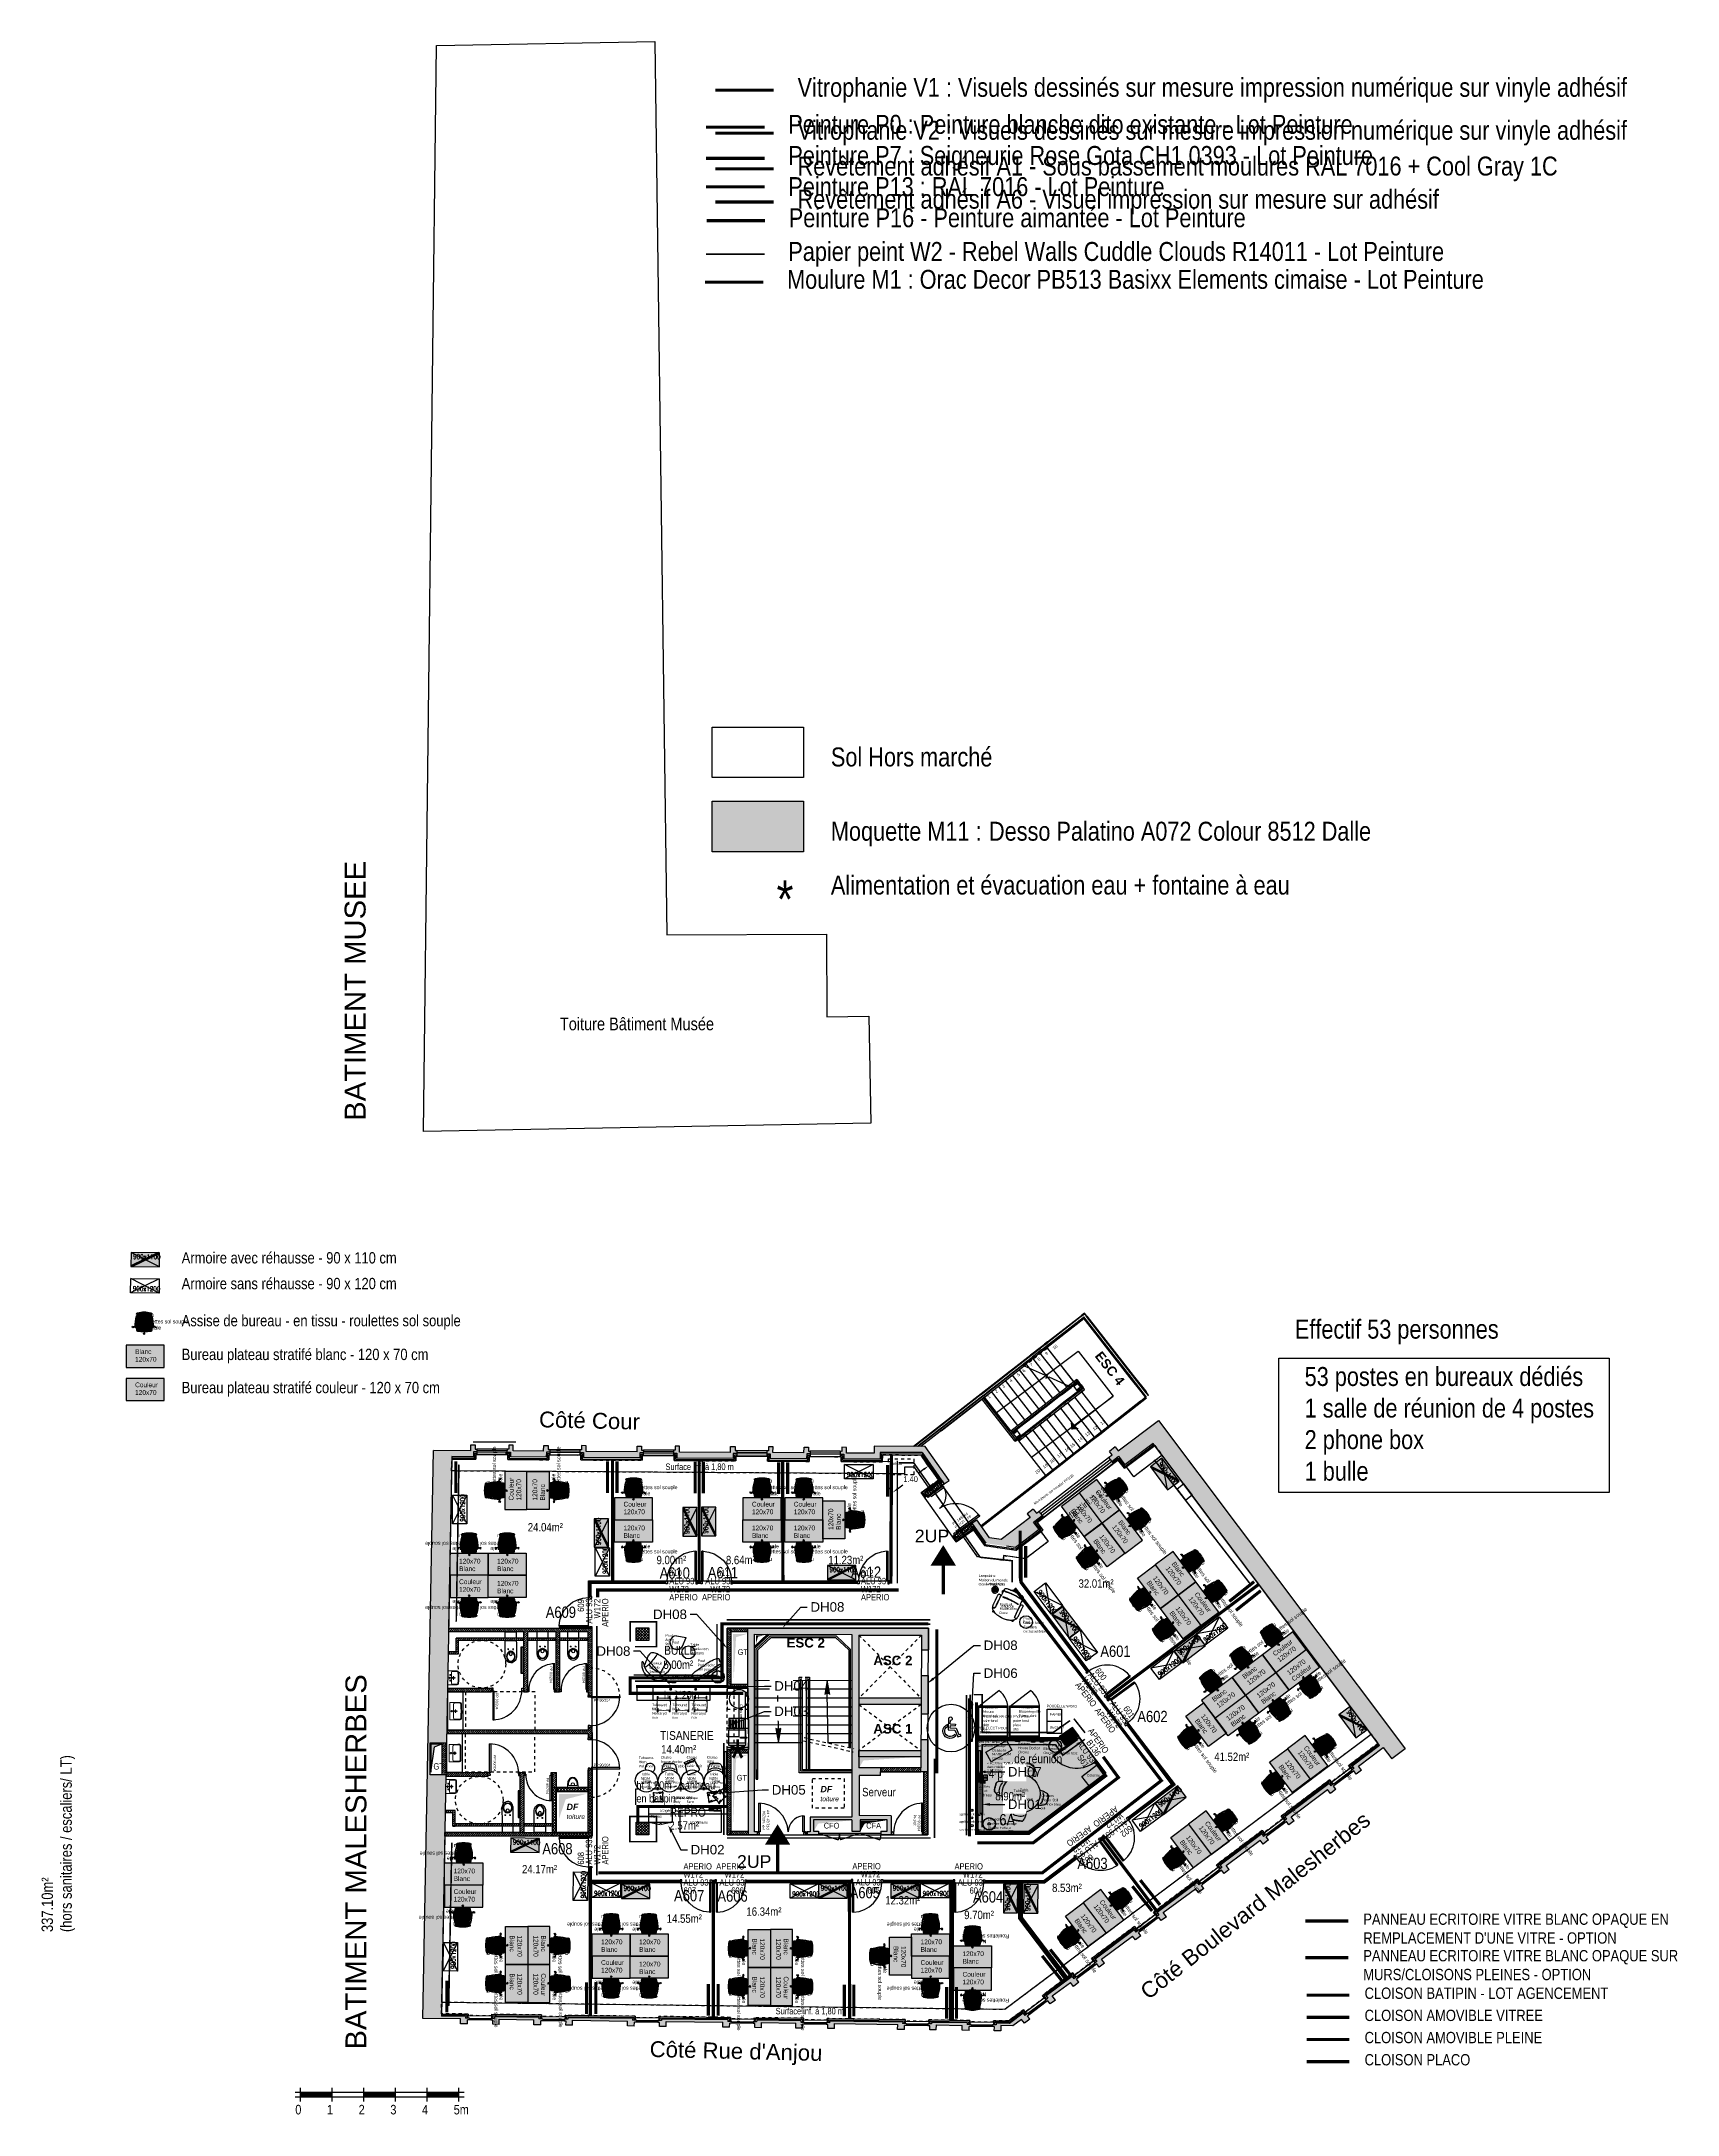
# Model space of a CAD drawing. Extents: x -28.5 to 23.1, y -8.3 to 57.2.
import ezdxf
from ezdxf import colors
from ezdxf.entities.mleader import LeaderData, LeaderLine
from ezdxf.enums import TextEntityAlignment as Align
from ezdxf.math import Vec2, Vec3

# ---------------------------------------------------------------- set-up
doc = ezdxf.new("R2010")
doc.units = 0
doc.header["$LTSCALE"] = 0.001
for name, pattern in [('ACAD_ISO02W100', [15, 12, -3]), ('AXES2', [28.575, 19.05, -3.175, 3.175, -3.175]), ('CACHE', [0.375, 0.25, -0.125]), ('CACHE2', [4.7625, 3.175, -1.5875]), ('CONTINU', [0]), ('DASHED', [0.75, 0.5, -0.25]), ('HIDDEN', [9.525, 6.35, -3.175]), ('HIDDEN2', [0.1875, 0.125, -0.0625]), ('Tiret', [2.5, 1.25, -1.25])]:
    doc.linetypes.add(name, pattern=pattern)
for name, color, linetype in [('00-INF 180', 30, 'Continuous'), ('00-SECURITE UP', 12, 'Continuous'), ('01-FAC_CHASSIS EXI', 4, 'Continuous'), ('01-STR_MACONNERIE_HACH', 252, 'Continuous'), ('01-STRUCTURE', 5, 'Continuous'), ('02-CL HACH PLATRE', 6, 'Continuous'), ('02-CLOISON_HACH MACONNERIE', 6, 'Continuous'), ('02-ISOLATION', 6, 'ISOLATION'), ('_ANNO-CONCEPT-T', 7, 'Continuous'), ('A-Etiq_Mob', 7, 'Continuous'), ('A-Etiquettes', 7, 'Continuous'), ('A-legende', 7, 'Continuous'), ('A-MobilierAQ', 7, 'Continuous'), ('A-num pièce', 1, 'Continuous'), ('A-texte', 7, 'Continuous'), ('exist- Etiquette-incendie', 1, 'Continuous')]:
    doc.layers.add(name, color=color, linetype=linetype)
for name, color, linetype, true_color in [('04-MICRO-ZONNING', 1, 'Continuous', 0xff0000), ('04-MOBILIER', 1, 'Continuous', 0xff0000), ('A-cote', 7, 'Continuous', 0x425746), ('A-Détails', 7, 'Continuous', 0x00a500), ('A-mobilier', 7, 'Continuous', 0x666666), ('A-MOQUETTE', 7, 'Continuous', 0xe5ecff), ('A-placo', 30, 'Continuous', 0xff7f00), ('A-projet', 7, 'Continuous', 0x5b6280), ('A-signalétique', 7, 'Continuous', 0x666666), ('A-vitré', 7, 'Continuous', 0x61becc), ('CONST MOB', 40, 'Continuous', 0xffbf00), ('couleur siege', 1, 'Continuous', 0xff0000), ('Coupe', 1, 'Continuous', 0xff0000), ('INTERIEUR_Cotations', 5, 'Continuous', 0x0000ff), ('SA-ELEVATION', 2, 'Continuous', 0xffff00)]:
    doc.layers.add(name, color=color, linetype=linetype, true_color=true_color)
for name, color, linetype, lineweight in [('A-portes', 7, 'Continuous', 25), ('Cloison', 6, 'Continuous', 30), ('TEXTE', 7, 'Continuous', 18)]:
    doc.layers.add(name, color=color, linetype=linetype, lineweight=lineweight)
doc.layers.add('plafond', color=5, linetype='Continuous', lineweight=25, true_color=0x0000ff)
doc.styles.add('ARIAL', font='arial.ttf')
doc.styles.add('COTE 100', font='arial.ttf', dxfattribs={"height": 0.15})
doc.styles.add('RENS', font='arial.ttf', dxfattribs={"width": 0.999})
doc.styles.add('ROMAND', font='romand__.ttf', dxfattribs={"width": 0.7})
doc.styles.get("Standard").update_dxf_attribs({"font": 'ARIALN.TTF'})
doc.styles.add('verdana', font='swissc.ttf')
doc.styles.add('Y_TXT_COT', font='arial.ttf', dxfattribs={"height": 0.2})
doc.linetypes.add('ISOLATION', pattern='A,0.00254,-2.54,[134,ltypeshp.shx,S=2.54,R=0,X=-2.54,Y=0],-5.08,[134,ltypeshp.shx,S=2.54,R=180,X=2.54,Y=0],-2.54', length=10.16254)
doc.dimstyles.get("Standard").update_dxf_attribs({"dimtxt": 0.18, "dimasz": 0.18, "dimexe": 0.18, "dimexo": 0.0625, "dimgap": 0.09, "dimtad": 0, "dimtih": 1, "dimtoh": 1, "dimzin": 0, "dimdsep": 46, "dimtxsty": 'Standard', "dimcen": 0.09, "dimadec": 0, "dimazin": 0, "dimtfac": 1, "dimtofl": 0, "dimtmove": 0, "dimatfit": 3, "dimfxl": 1, "dimtolj": 1, "dimtzin": 0, "dimarcsym": 0})
pattern_1 = [(45, (-0.006566, -0.00019), (-0.03367596, 0.03367596), [])]

# ---------------------------------------------------------------- blocks, each defined once
blk = doc.blocks.new('echelle')
for p, q in [((0, 0.15), (5.335, 0.15)), ((0, 0), (5.335, 0)), ((0.152, 0.284), (0.152, -0.142)), ((1.152, 0.284), (1.152, -0.142)), ((2.152, 0.284), (2.152, -0.142)), ((3.152, 0.284), (3.152, -0.142)), ((4.152, 0.284), (4.152, -0.142)), ((5.152, 0.284), (5.152, -0.142))]:
    blk.add_line(p, q)
at = {"const_width": 0.15}
for points in [[(0.152, 0.071), (1.152, 0.071)], [(2.152, 0.071), (3.152, 0.071)], [(4.152, 0.071), (5.152, 0.071)]]:
    blk.add_lwpolyline(points, dxfattribs=at)
for s, height, p in [('0', 0.3, (0, -0.553)), ('1', 0.3, (1, -0.553)), ('2', 0.3, (2, -0.553)), ('3', 0.3, (3, -0.553)), ('4', 0.3, (4, -0.553)), ('5m', 0.2997, (5, -0.553))]:
    blk.add_text(s, height=height).set_placement(p)
blk = doc.blocks.new('chaise')
at = {"layer": 'A-mobilier', "ltscale": 0.1, "true_color": 0xc7c8ca}
h = blk.add_hatch(color=9, dxfattribs=at)
h.dxf.hatch_style = 1
h.paths.add_polyline_path([(0.272, 0.456, 0.30076), (0.236, 0.489, 0.043342), (0.008, 0.509, 0.043342), (-0.219, 0.489, 0.300759), (-0.255, 0.456, 0.09791), (-0.223, 0.027, 0.292085), (-0.207, 0.013, 0.040929), (0.008, -0.005, 0.040929), (0.223, 0.013, 0.292085), (0.239, 0.027, 0.09791)])
h.paths.add_polyline_path([(0.159, -0.024, 0.015765), (0.008, -0.018, 0.016739), (-0.152, -0.025), (-0.19, -0.069), (-0.218, -0.103, 0.040824), (-0.213, -0.142, 0.054873), (0.008, -0.167, 0.054873), (0.23, -0.142, 0.02252), (0.233, -0.121), (0.219, -0.101)])
h.paths.add_polyline_path([(0.191, -0.026, 0.003373), (0.159, -0.024), (0.219, -0.101), (0.233, -0.121, 0.02535), (0.235, -0.097)])
h.paths.add_polyline_path([(0.226, -0.03, 0.0036), (0.191, -0.026), (0.235, -0.097, 0.0714)])
h.paths.add_polyline_path([(-0.152, -0.025, 0.003505), (-0.185, -0.027), (-0.196, -0.043), (-0.217, -0.075, 0.030269), (-0.218, -0.103), (-0.19, -0.069)])
h.paths.add_polyline_path([(-0.185, -0.027, 0.002494), (-0.209, -0.03, 0.048116), (-0.217, -0.075), (-0.196, -0.043)], flags=17)
at = {"layer": 'A-mobilier'}
for p, q in [((-0.374, 0.349), (-0.308, 0.33)), ((-0.308, 0.308), (-0.363, 0.33)), ((-0.292, 0.326), (-0.283, 0.323)), ((-0.262, 0.365), (-0.287, 0.365)), ((-0.263, 0.345), (-0.272, 0.345)), ((0.004, 0.509), (0.006, 0.543)), ((0.022, 0.558), (0.023, 0.509)), ((0.279, 0.365), (0.303, 0.365)), ((0.279, 0.345), (0.288, 0.345)), ((0.279, 0.31), (0.309, 0.317)), ((0.309, 0.293), (0.279, 0.282)), ((0.324, 0.32), (0.378, 0.334)), ((0.398, 0.325), (0.324, 0.298)), ((-0.242, -0.066), (-0.241, -0.066)), ((-0.19, -0.069), (-0.219, -0.105)), ((-0.217, -0.075), (-0.196, -0.043)), ((0.233, -0.121), (0.219, -0.101)), ((0.258, -0.066), (0.257, -0.066))]:
    blk.add_line(p, q, dxfattribs=at)
at = {"layer": 'A-mobilier', "linetype": 'HIDDEN'}
for p, q in [((-0.263, 0.29), (-0.293, 0.302)), ((-0.283, 0.323), (-0.263, 0.317)), ((-0.196, -0.043), (-0.185, -0.027)), ((-0.152, -0.025), (-0.19, -0.069)), ((0.219, -0.101), (0.159, -0.024)), ((0.191, -0.026), (0.235, -0.097))]:
    blk.add_line(p, q, dxfattribs=at)
at = {"layer": 'A-mobilier'}
for points in [[(-0.398, 0.31), (-0.363, 0.331), (-0.383, 0.366), (-0.418, 0.345)], [(-0.024, 0.57), (0.006, 0.543), (0.034, 0.572), (0.003, 0.6)], [(0.395, 0.371), (0.378, 0.334), (0.415, 0.317), (0.432, 0.354)]]:
    blk.add_lwpolyline(points, close=True, dxfattribs=at)
for points in [[(-0.243, -0.109), (-0.259, -0.113), (-0.25, -0.153), (-0.237, -0.15)], [(0.255, -0.145), (0.275, -0.147), (0.28, -0.107), (0.259, -0.105)]]:
    blk.add_lwpolyline(points, dxfattribs=at)
for centre, radius, start, end in [((1.039, 0.304), 1.347, 178.21972, 195.28216), ((-0.287, 0.345), 0.02, 90, 178.21972), ((0.842, 0.272), 1.135, 177.27806, 195.5028), ((-0.272, 0.325), 0.02, 90, 177.27806), ((0.845, 0.323), 1.108, 173.12775, 195.49585), ((0.845, 0.323), 1.103, 173.73867, 195.3268), ((-0.212, 0.445), 0.0447, 99.9272, 166.88346), ((-0.203, 0.434), 0.0495, 115.9014, 169.32984), ((-0.207, -0.008), 0.02, 80.75547, 159.0187), ((-0.019, -0.687), 1.184, 88.70463, 100.02355), ((-0.204, 0.032), 0.02, 195.49585, 260.6251), ((0.02, -0.095), 0.243, 156.87025, 192.22581), ((0.008, -0.811), 1.32, 89.99999, 99.92701), ((-0.2, 0.037), 0.02, 195.3268, 260.76651), ((0.008, 1.315), 1.32, 260.6251, 270.00001), ((-0.186, -0.008), 0.02, 114.77846, 159.0187), ((0.008, 1.315), 1.315, 260.76651, 270.00001), ((0.008, -0.811), 1.32, 80.07299, 90.00001), ((0.035, -0.687), 1.184, 79.97645, 91.29537), ((0.008, 1.315), 1.315, 269.99999, 279.23349), ((0.008, 1.315), 1.32, 269.99999, 279.3749), ((0.202, -0.008), 0.02, 20.9813, 65.22154), ((0.216, 0.037), 0.02, 279.23349, 344.6732), ((0.223, -0.008), 0.02, 20.9813, 99.24453), ((-0.003, -0.095), 0.243, 347.77419, 23.12975), ((0.22, 0.032), 0.02, 279.3749, 344.50415), ((-0.829, 0.323), 1.103, 344.6732, 6.26133), ((0.228, 0.445), 0.0447, 13.11654, 80.0728), ((-0.829, 0.323), 1.108, 344.50415, 6.87225), ((0.219, 0.434), 0.0495, 10.67016, 64.0986), ((-0.826, 0.272), 1.135, 344.4972, 2.72194), ((-1.023, 0.304), 1.347, 344.71784, 1.78028), ((0.288, 0.325), 0.02, 2.72194, 90), ((0.303, 0.345), 0.02, 1.78028, 90), ((-0.241, -0.046), 0.02, 195.28216, 270), ((-0.233, -0.026), 0.02, 195.5028, 252.72935), ((0.02, -0.095), 0.263, 159.0187, 193.9621), ((-0.22, -0.145), 0.02, 218.58905, 257.03355), ((0.01, 0.853), 1.044, 257.03355, 269.90038), ((0.02, -0.095), 0.238, 164.15559, 191.46034), ((0.01, 0.853), 1.024, 257.15462, 269.89843), ((0.031, -2.412), 2.399, 90.53628, 95.82876), ((0.01, 0.853), 1.019, 257.33463, 269.89793), ((0.031, -2.412), 2.394, 90.5374, 95.7482), ((-0.014, -2.412), 2.399, 84.17124, 89.46372), ((-0.014, -2.412), 2.394, 84.2518, 89.4626), ((0.006, 0.853), 1.019, 270.10207, 282.66537), ((0.006, 0.853), 1.024, 270.10157, 282.84538), ((0.006, 0.853), 1.044, 270.09962, 282.96645), ((-0.003, -0.095), 0.238, 348.53966, 15.84441), ((0.236, -0.145), 0.02, 282.96645, 321.41095), ((-0.003, -0.095), 0.263, 346.0379, 20.9813), ((0.249, -0.026), 0.02, 287.27065, 344.4972), ((0.257, -0.046), 0.02, 270, 344.71784)]:
    blk.add_arc(centre, radius, start, end, dxfattribs=at)
blk = doc.blocks.new('SiègeT1')
at = {"layer": 'couleur siege', "true_color": 0x8a6689}
for points in [[(-0.208, -0.236), (-0.225, -0.22), (-0.234, -0.197), (-0.236, -0.14), (-0.238, -0.076), (-0.234, -0.012), (-0.228, 0.045), (-0.218, 0.102), (-0.211, 0.132), (-0.201, 0.169), (-0.197, 0.177), (-0.184, 0.18), (-0.12, 0.188), (-0.049, 0.193), (0.009, 0.195), (0.077, 0.193), (0.132, 0.188), (0.169, 0.183), (0.191, 0.179), (0.199, 0.177), (0.204, 0.173), (0.207, 0.164), (0.219, 0.115), (0.231, 0.045), (0.237, -0.005), (0.241, -0.063), (0.241, -0.105), (0.24, -0.159), (0.236, -0.197), (0.235, -0.21), (0.229, -0.22), (0.222, -0.229), (0.213, -0.234), (0.207, -0.236), (0.175, -0.242), (0.114, -0.248), (0.051, -0.251), (-0.05, -0.252), (-0.126, -0.247), (-0.191, -0.238)], [(-0.194, 0.224), (-0.077, 0.21), (0.039, 0.212), (0.155, 0.217), (0.198, 0.222), (0.203, 0.244), (0.204, 0.282), (0.201, 0.321), (0.123, 0.338), (0.039, 0.343), (-0.023, 0.345), (-0.098, 0.338), (-0.149, 0.331), (-0.196, 0.322), (-0.202, 0.3), (-0.201, 0.265)]]:
    blk.add_hatch(color=8, dxfattribs=at).paths.add_polyline_path(points)
at = {"extrusion": (0, 0, -1), "xscale": 0.8999999999999986, "yscale": 0.8999999999999986, "zscale": -0.9, "rotation": 180}
blk.add_blockref('chaise', (0.005, 0.195), dxfattribs=at)
at = {"layer": 'A-Etiq_Mob', "style": 'ROMAND', "width": 0.7}
for tag, p in [('PIETEMENT', (-0.091, -0.031)), ('FINITION', (-0.079, 0.177)), ('COULEUR', (-0.104, -0.424)), ('ASSISE', (-0.088, -0.224))]:
    blk.add_attdef(tag, p, '', height=0.15, dxfattribs=at)
blk = doc.blocks.new('Poste127')
at = {"transparency": 33554582}
h = blk.add_hatch(color=256, dxfattribs=at)
h.dxf.hatch_style = 1
h.set_gradient(color1=(199, 200, 202), color2=(255, 246, 230), tint=1, name='CURVED')
h.paths.add_polyline_path([(0, 0.7), (0, 0), (1.2, 0), (1.2, 0.7)])
blk.add_lwpolyline([(0, 0.7), (0, 0), (1.2, 0), (1.2, 0.7)], close=True)
at = {"layer": 'A-Etiq_Mob'}
for tag, p in [('FINITION', (0.284, 0.421)), ('DIM', (0.284, 0.18))]:
    blk.add_attdef(tag, p, '', height=0.15, dxfattribs=at)
blk = doc.blocks.new('Poste127Couleur')
at = {"transparency": 33554582}
h = blk.add_hatch(color=256, dxfattribs=at)
h.dxf.hatch_style = 1
h.set_gradient(color1=(169, 83, 160), color2=(255, 246, 230), tint=1, name='CURVED')
h.paths.add_polyline_path([(0, 0.703), (0, 0.003), (1.2, 0.003), (1.2, 0.703)])
blk.add_lwpolyline([(0, 0.7), (0, 0), (1.2, 0), (1.2, 0.7)], close=True)
at = {"layer": 'A-Etiq_Mob'}
for tag, p in [('STRATIFIE', (0.284, 0.421)), ('DIM', (0.284, 0.18))]:
    blk.add_attdef(tag, p, '', height=0.15, dxfattribs=at)
blk = doc.blocks.new('*D24')
at = {"layer": 'A-projet', "color": 0, "lineweight": -2, "ltscale": 0.01, "transparency": 16777216}
for p, q in [((-0.672, 12.103), (-0.846, 11.974)), ((-0.553, 12.245), (-0.635, 12.355)), ((-1.68, 11.409), (-1.762, 11.519)), ((-1.51, 11.482), (-1.336, 11.611))]:
    blk.add_line(p, q, dxfattribs=at)
at = {"layer": 'A-projet', "color": 0, "ltscale": 0.01, "transparency": 16777216}
for points in [[(-0.69, 12.127), (-0.654, 12.079), (-0.528, 12.211)], [(-1.528, 11.506), (-1.492, 11.457), (-1.654, 11.374)]]:
    blk.add_solid(points, dxfattribs=at)
at = {"layer": 'Defpoints', "color": 0, "ltscale": 0.01, "transparency": 16777216}
for p in [(-0.516, 12.195), (-1.654, 11.374), (-1.643, 11.359)]:
    blk.add_point(p, dxfattribs=at)
at = {"layer": 'A-projet', "color": 0, "ltscale": 0.01, "transparency": 16777216, "insert": (-1.091, 11.792), "char_height": 0.18, "attachment_point": 5}
blk.add_mtext('\\A1;1.40', dxfattribs=at)
blk = doc.blocks.new('BLOC_ATT_RENS_100')
at = {"flags": 8}
for tag, p, height in [('TITRE', (-0.416, 0.675), 0.21), ('N°', (-0.416, 0.973), 0.25), ('SURF', (-0.416, 0.373), 0.15), ('EFFECTIF', (-0.416, 0.073), 0.15), ('HSP', (-0.416, -0.236), 0.15), ('REV.SOL', (-0.416, -0.526), 0.15), ('REV.MUR', (-0.416, -0.826), 0.15), ('PLAF', (-0.416, -1.126), 0.15)]:
    blk.add_attdef(tag, p, '', height=height, dxfattribs=at)
at = {"layer": 'exist- Etiquette-incendie', "flags": 8}
for tag, p in [('EFFECTIF.MAX', (-0.416, -1.414)), ('SURF.PROG', (-0.416, -1.648))]:
    blk.add_attdef(tag, p, '', height=0.15, dxfattribs=at)
blk = doc.blocks.new('WC hand 2')
at = {"linetype": 'Continuous'}
for points, knots in [([(-101.887, 114.244), (-101.887, 114.244), (-101.889, 114.431), (-101.89, 114.537), (-101.889, 114.643)], [0.1428571, 0.1428571, 0.1428571, 0.1428571, 0.1428572, 0.2857143, 0.2857143, 0.2857143, 0.2857143]), ([(-101.711, 114.824), (-101.635, 114.824), (-101.574, 114.75), (-101.574, 114.659), (-101.574, 114.659), (-101.574, 114.568), (-101.635, 114.494), (-101.711, 114.494), (-101.711, 114.494), (-101.786, 114.494), (-101.847, 114.568), (-101.847, 114.659), (-101.847, 114.659), (-101.847, 114.75), (-101.786, 114.824), (-101.711, 114.824)], [0, 0, 0, 0, 0.25, 0.25, 0.25, 0.25, 0.5, 0.5, 0.5, 0.5, 0.75, 0.75, 0.75, 0.75, 1, 1, 1, 1]), ([(-101.711, 114.812), (-101.643, 114.812), (-101.588, 114.745), (-101.588, 114.664), (-101.588, 114.664), (-101.588, 114.582), (-101.643, 114.516), (-101.711, 114.516), (-101.711, 114.516), (-101.778, 114.516), (-101.833, 114.582), (-101.833, 114.664), (-101.833, 114.664), (-101.833, 114.745), (-101.778, 114.812), (-101.711, 114.812)], [0, 0, 0, 0, 0.25, 0.25, 0.25, 0.25, 0.5, 0.5, 0.5, 0.5, 0.75, 0.75, 0.75, 0.75, 1, 1, 1, 1]), ([(-101.666, 114.544), (-101.666, 114.539), (-101.669, 114.535), (-101.672, 114.533), (-101.672, 114.533), (-101.684, 114.528), (-101.697, 114.525), (-101.71, 114.525), (-101.71, 114.525), (-101.724, 114.525), (-101.737, 114.528), (-101.749, 114.533), (-101.749, 114.533), (-101.753, 114.535), (-101.755, 114.54), (-101.755, 114.544), (-101.755, 114.544), (-101.754, 114.576), (-101.757, 114.635), (-101.711, 114.635), (-101.711, 114.635), (-101.665, 114.634), (-101.667, 114.578), (-101.666, 114.544)], [0, 0, 0, 0, 0.166667, 0.166667, 0.166667, 0.166667, 0.333333, 0.333333, 0.333333, 0.333333, 0.5, 0.5, 0.5, 0.5, 0.666667, 0.666667, 0.666667, 0.666667, 0.833333, 0.833333, 0.833333, 0.833333, 1, 1, 1, 1]), ([(-101.711, 114.864), (-101.711, 114.864), (-101.638, 114.864), (-101.587, 114.821), (-101.559, 114.766)], [0.5714286, 0.5714286, 0.5714286, 0.5714286, 0.5714286, 0.7142857, 0.7142857, 0.7142857, 0.7142857]), ([(-101.559, 114.766), (-101.559, 114.766), (-101.539, 114.727), (-101.532, 114.682), (-101.532, 114.643)], [0.7142857, 0.7142857, 0.7142857, 0.7142857, 0.7142857, 0.8571429, 0.8571429, 0.8571429, 0.8571429]), ([(-101.532, 114.643), (-101.532, 114.643), (-101.531, 114.537), (-101.533, 114.43), (-101.535, 114.244)], [0.8571429, 0.8571429, 0.8571429, 0.8571429, 0.8571429, 1, 1, 1, 1]), ([(-101.788, 114.442), (-101.784, 114.442), (-101.781, 114.438), (-101.781, 114.434), (-101.781, 114.434), (-101.781, 114.43), (-101.784, 114.427), (-101.788, 114.427), (-101.788, 114.427), (-101.792, 114.427), (-101.796, 114.43), (-101.796, 114.434), (-101.796, 114.434), (-101.796, 114.438), (-101.792, 114.442), (-101.788, 114.442)], [0, 0, 0, 0, 0.25, 0.25, 0.25, 0.25, 0.5, 0.5, 0.5, 0.5, 0.75, 0.75, 0.75, 0.75, 1, 1, 1, 1]), ([(-101.633, 114.442), (-101.629, 114.442), (-101.626, 114.438), (-101.626, 114.434), (-101.626, 114.434), (-101.626, 114.43), (-101.629, 114.427), (-101.633, 114.427), (-101.633, 114.427), (-101.637, 114.427), (-101.64, 114.43), (-101.64, 114.434), (-101.64, 114.434), (-101.64, 114.438), (-101.637, 114.442), (-101.633, 114.442)], [0, 0, 0, 0, 0.25, 0.25, 0.25, 0.25, 0.5, 0.5, 0.5, 0.5, 0.75, 0.75, 0.75, 0.75, 1, 1, 1, 1])]:
    blk.add_open_spline(points, degree=3, knots=knots, dxfattribs=at)
for points in [[(-101.889, 114.643), (-101.888, 114.691), (-101.877, 114.748), (-101.846, 114.791)], [(-101.846, 114.791), (-101.815, 114.833), (-101.772, 114.864), (-101.711, 114.864)], [(-101.535, 114.244), (-101.535, 114.244), (-101.887, 114.244), (-101.887, 114.244)]]:
    blk.add_open_spline(points, degree=3, dxfattribs=at)
at = {"linetype": 'DASHED'}
for points in [[(-101.809, 114.434), (-101.809, 114.434), (-101.763, 114.434), (-101.763, 114.434)], [(-101.788, 114.456), (-101.788, 114.456), (-101.788, 114.412), (-101.788, 114.412)], [(-101.654, 114.434), (-101.654, 114.434), (-101.607, 114.434), (-101.607, 114.434)], [(-101.633, 114.456), (-101.633, 114.456), (-101.633, 114.413), (-101.633, 114.413)]]:
    blk.add_open_spline(points, degree=3, dxfattribs=at)
blk = doc.blocks.new('WC HF')
blk.add_lwpolyline([(-0.175, 0.035), (-0.175, 0.235), (0.175, 0.235), (0.175, 0.035), (-0.175, 0.035)])
at = {"rotation": 180.0036056120651}
blk.add_blockref('WC hand 2', (-101.718, 114.203), dxfattribs=at)
blk = doc.blocks.new('wc PMR')
for points in [[(-0.4, 0.241), (-0.4, 0.261), (-0.35, 0.261), (-0.35, 1.061), (-0.4, 1.061), (-0.4, 1.081), (-0.33, 1.081), (-0.33, 0.241), (-0.4, 0.241)], [(0.175, -0.035), (0.175, -0.235), (-0.175, -0.235), (-0.175, -0.035), (0.175, -0.035)]]:
    blk.add_lwpolyline(points)
for points in [[(-0.178, 0.524), (-0.178, 0.572), (-0.167, 0.629), (-0.136, 0.672)], [(-0.136, 0.672), (-0.105, 0.714), (-0.061, 0.745), (0, 0.745)], [(0.175, 0.035), (0.175, 0.035), (-0.175, 0.035), (-0.175, 0.035)], [(-0.098, 0.315), (-0.098, 0.315), (-0.052, 0.315), (-0.052, 0.315)], [(-0.078, 0.337), (-0.078, 0.337), (-0.078, 0.293), (-0.078, 0.293)], [(0.057, 0.315), (0.057, 0.315), (0.103, 0.315), (0.103, 0.315)], [(0.077, 0.337), (0.077, 0.337), (0.077, 0.294), (0.077, 0.294)]]:
    blk.add_open_spline(points, degree=3)
for points, knots in [([(0, 0.704), (0.075, 0.704), (0.136, 0.631), (0.136, 0.54), (0.136, 0.54), (0.136, 0.449), (0.075, 0.375), (0, 0.375), (0, 0.375), (-0.076, 0.375), (-0.137, 0.449), (-0.137, 0.54), (-0.137, 0.54), (-0.137, 0.631), (-0.076, 0.704), (0, 0.704)], [0, 0, 0, 0, 0.25, 0.25, 0.25, 0.25, 0.5, 0.5, 0.5, 0.5, 0.75, 0.75, 0.75, 0.75, 1, 1, 1, 1]), ([(0, 0.692), (0.068, 0.692), (0.123, 0.626), (0.123, 0.545), (0.123, 0.545), (0.123, 0.463), (0.068, 0.397), (0, 0.397), (0, 0.397), (-0.068, 0.397), (-0.123, 0.463), (-0.123, 0.545), (-0.123, 0.545), (-0.123, 0.626), (-0.068, 0.692), (0, 0.692)], [0, 0, 0, 0, 0.25, 0.25, 0.25, 0.25, 0.5, 0.5, 0.5, 0.5, 0.75, 0.75, 0.75, 0.75, 1, 1, 1, 1]), ([(0, 0.745), (0, 0.745), (0.072, 0.745), (0.123, 0.702), (0.152, 0.647)], [0.5714286, 0.5714286, 0.5714286, 0.5714286, 0.5714286, 0.7142857, 0.7142857, 0.7142857, 0.7142857]), ([(-0.175, 0.035), (-0.175, 0.035), (-0.179, 0.311), (-0.179, 0.418), (-0.178, 0.524)], [0.1428571, 0.1428571, 0.1428571, 0.1428571, 0.1428572, 0.2857143, 0.2857143, 0.2857143, 0.2857143]), ([(-0.078, 0.322), (-0.074, 0.322), (-0.07, 0.319), (-0.07, 0.315), (-0.07, 0.315), (-0.07, 0.311), (-0.074, 0.307), (-0.078, 0.307), (-0.078, 0.307), (-0.082, 0.307), (-0.085, 0.311), (-0.085, 0.315), (-0.085, 0.315), (-0.085, 0.319), (-0.082, 0.322), (-0.078, 0.322)], [0, 0, 0, 0, 0.25, 0.25, 0.25, 0.25, 0.5, 0.5, 0.5, 0.5, 0.75, 0.75, 0.75, 0.75, 1, 1, 1, 1]), ([(0.045, 0.424), (0.045, 0.42), (0.042, 0.415), (0.038, 0.414), (0.038, 0.414), (0.026, 0.409), (0.013, 0.406), (0, 0.406), (0, 0.406), (-0.013, 0.406), (-0.026, 0.409), (-0.038, 0.414), (-0.038, 0.414), (-0.042, 0.415), (-0.045, 0.42), (-0.045, 0.425), (-0.045, 0.425), (-0.043, 0.457), (-0.046, 0.515), (0, 0.515), (0, 0.515), (0.046, 0.515), (0.044, 0.459), (0.045, 0.424)], [0, 0, 0, 0, 0.166667, 0.166667, 0.166667, 0.166667, 0.333333, 0.333333, 0.333333, 0.333333, 0.5, 0.5, 0.5, 0.5, 0.666667, 0.666667, 0.666667, 0.666667, 0.833333, 0.833333, 0.833333, 0.833333, 1, 1, 1, 1]), ([(0.077, 0.322), (0.082, 0.322), (0.085, 0.319), (0.085, 0.315), (0.085, 0.315), (0.085, 0.311), (0.082, 0.307), (0.077, 0.307), (0.077, 0.307), (0.073, 0.307), (0.07, 0.311), (0.07, 0.315), (0.07, 0.315), (0.07, 0.319), (0.073, 0.322), (0.077, 0.322)], [0, 0, 0, 0, 0.25, 0.25, 0.25, 0.25, 0.5, 0.5, 0.5, 0.5, 0.75, 0.75, 0.75, 0.75, 1, 1, 1, 1]), ([(0.152, 0.647), (0.152, 0.647), (0.171, 0.608), (0.178, 0.563), (0.178, 0.524)], [0.7142857, 0.7142857, 0.7142857, 0.7142857, 0.7142857, 0.8571429, 0.8571429, 0.8571429, 0.8571429]), ([(0.178, 0.524), (0.178, 0.524), (0.179, 0.417), (0.178, 0.311), (0.175, 0.035)], [0.8571429, 0.8571429, 0.8571429, 0.8571429, 0.8571429, 1, 1, 1, 1])]:
    blk.add_open_spline(points, degree=3, knots=knots)
blk = doc.blocks.new('*U25')
at = {"color": 0, "linetype": 'ByBlock', "lineweight": -2}
for p, q in [((-0.059, 0.028), (-0.165, -0.093)), ((0.078, -0.006), (-0.059, 0.028)), ((-0.015, 0.115), (-0.025, 0.075)), ((0.091, 0.046), (-0.025, 0.075)), ((0.101, 0.086), (-0.015, 0.115)), ((0.091, 0.046), (0.078, -0.006)), ((0.101, 0.086), (0.119, 0.159)), ((0.17, 0.19), (0.108, -0.057)), ((0.154, 0.058), (0.143, 0.012)), ((-0.219, -0.108), (-0.192, -0.075)), ((-0.157, -0.149), (-0.219, -0.108)), ((-0.165, -0.093), (-0.192, -0.075)), ((-0.044, -0.019), (-0.157, -0.149)), ((-0.069, -0.111), (-0.1, -0.147)), ((0.108, -0.057), (-0.044, -0.019))]:
    blk.add_line(p, q, dxfattribs=at)
for centre, radius, start, end in [((0.051, -0.074), 0.168, 205.7208, 51.9423), ((0.051, -0.074), 0.126, 197.2374, 43.1014), ((0.129, 0.2), 0.0419, 345.9413, 255.9413)]:
    blk.add_arc(centre, radius, start, end, dxfattribs=at)
blk = doc.blocks.new('PORTE-GA')
at = {"color": 0, "linetype": 'ByBlock'}
blk.add_line((0, 0), (-0.327, 0.945), dxfattribs=at)
blk.add_arc((0, 0), 1, 89.99886, 109.09594, dxfattribs=at)
blk = doc.blocks.new('E1147-p.dwg_01')
at = {"lineweight": 0}
for p, q in [((0.15, 0.27), (0.15, -0.27)), ((0.07, -0.39), (0.17, -0.39)), ((0.17, -0.39), (0.27, -0.38)), ((0.27, -0.38), (0.36, -0.37))]:
    blk.add_line(p, q, dxfattribs=at)
blk.add_lwpolyline([(0.36, -0.37), (0.44, -0.35), (0.52, -0.32), (0.58, -0.28), (0.59, -0.27), (0.64, -0.23), (0.69, -0.18), (0.73, -0.12), (0.75, -0.06), (0.76, 0), (0.75, 0.06), (0.73, 0.12), (0.69, 0.18), (0.64, 0.23), (0.59, 0.27), (0.52, 0.32), (0.44, 0.35), (0.36, 0.37), (0.27, 0.38), (0.17, 0.39), (0.07, 0.39), (0, 0.39), (0, -0.39), (0.07, -0.39)], dxfattribs=at)
blk.add_ellipse((0.16, 0), major_axis=(-0.181, 0), ratio=0.728687, start_param=1.570796, end_param=4.712389, dxfattribs=at)
blk.add_open_spline([(0.17, -0.31), (0.21, -0.31), (0.27, -0.31), (0.36, -0.3), (0.44, -0.28), (0.5, -0.25), (0.56, -0.22), (0.61, -0.18), (0.65, -0.14), (0.68, -0.09), (0.7, -0.04), (0.71, 0), (0.7, 0.04), (0.68, 0.09), (0.65, 0.14), (0.61, 0.18), (0.56, 0.22), (0.5, 0.25), (0.44, 0.28), (0.36, 0.3), (0.27, 0.31), (0.2, 0.32), (0.15, 0.3), (0.15, 0.28), (0.15, 0.27)], degree=3, knots=[0, 0, 0, 0, 4.097726, 7.484061, 10.556982, 13.361806, 15.964175, 18.439472, 20.836209, 23.049526, 24.995909, 26.665544, 28.335179, 30.281562, 32.494879, 34.891475, 37.366912, 39.969231, 42.774055, 45.846879, 49.233313, 53.301965, 54.114427, 55.161375, 55.161375, 55.161375, 55.161375], dxfattribs=at)
blk.add_spline([(0.15, -0.27), (0.16, -0.3), (0.17, -0.31)], degree=3, dxfattribs=at)
blk = doc.blocks.new('Xref-R6-2018-11')
h = blk.add_hatch(color=256)
h.dxf.hatch_style = 1
h.paths.add_polyline_path([(6.711, 6.704), (6.73, 6.489), (6.828, 6.604)])
h.paths.add_polyline_path([(6.828, 6.604), (6.73, 6.489), (6.945, 6.504)])
h = blk.add_hatch(color=256)
h.dxf.hatch_style = 1
h.paths.add_polyline_path([(-3.97, 0.035), (-3.954, -1.482), (-3.877, -0.067), (-3.524, 0.041)])
h = blk.add_hatch(color=256)
h.dxf.hatch_style = 1
h.paths.add_polyline_path([(-3.247, -0.009), (-3.244, -0.256), (-3.184, -0.049), (-2.967, -0.006)])
h = blk.add_hatch(color=256)
h.dxf.hatch_style = 1
h.paths.add_polyline_path([(-0.918, -1.878), (-1.006, -1.429), (-1.079, -1.88), (-0.999, -1.851)])
h = blk.add_hatch(color=256)
h.dxf.hatch_style = 1
h.paths.add_polyline_path([(-2.624, -2.953), (-2.535, -3.401), (-2.463, -2.95), (-2.543, -2.979)])
h = blk.add_hatch(color=256)
h.dxf.hatch_style = 1
h.paths.add_polyline_path([(-13.507, -3.439), (-13.507, -4.323), (-13.391, -3.529), (-13.18, -3.439)])
h = blk.add_hatch(color=256)
h.dxf.hatch_style = 1
h.paths.add_polyline_path([(-3.971, -3.795), (-3.978, -6.129), (-3.878, -3.897), (-3.526, -3.789)])
h = blk.add_hatch(color=256)
h.dxf.hatch_style = 1
h.paths.add_polyline_path([(0.026, -3.869), (0.02, -4.173), (0.142, -3.959), (1.743, -3.855)])
h = blk.add_hatch(color=256)
h.dxf.hatch_style = 1
h.paths.add_polyline_path([(-9.466, -5.016), (-9.469, -5.809), (-9.254, -5.184), (-8.589, -5.009)])
h = blk.add_hatch(color=256)
h.dxf.hatch_style = 1
h.paths.add_polyline_path([(-1.402, -5.86), (-1.408, -6.165), (-1.286, -5.95), (-0.242, -5.847)])
h = blk.add_hatch(color=256)
h.dxf.hatch_style = 1
h.paths.add_polyline_path([(0.068, -5.861), (0.062, -6.165), (0.184, -5.951), (0.859, -5.848)])
at = {"layer": '00-SECURITE UP'}
h = blk.add_hatch(color=256, dxfattribs=at)
h.dxf.hatch_style = 1
h.paths.add_polyline_path([(2.263, 2.196), (2.663, 2.196), (3.063, 2.196), (2.663, 2.84)])
h = blk.add_hatch(color=256, dxfattribs=at)
h.dxf.hatch_style = 1
h.paths.add_polyline_path([(-2.965, -6.617), (-2.565, -6.617), (-2.165, -6.617), (-2.565, -5.973)])
at = {"layer": '01-STR_MACONNERIE_HACH'}
h = blk.add_hatch(color=256, dxfattribs=at)
h.dxf.hatch_style = 1
h.paths.add_polyline_path([(-9.864, 5.771), (-9.754, 5.77), (-9.753, 5.859), (-9.807, 5.86), (-9.807, 5.987), (-9.948, 5.988), (-9.949, 5.806), (-10.91, 5.812), (-10.909, 5.994), (-11.051, 5.995), (-11.052, 5.868), (-11.106, 5.868), (-11.107, 5.779), (-10.996, 5.778), (-10.997, 5.624), (-9.865, 5.617)])
h.paths.add_polyline_path([(-6.915, 5.752), (-6.804, 5.751), (-6.803, 5.841), (-6.858, 5.841), (-6.857, 5.968), (-6.999, 5.969), (-7, 5.787), (-8.61, 5.798), (-8.609, 5.979), (-8.75, 5.98), (-8.751, 5.853), (-8.805, 5.853), (-8.806, 5.764), (-8.695, 5.763), (-8.696, 5.609), (-6.916, 5.598)])
h.paths.add_polyline_path([(-3.966, 5.733), (-3.855, 5.732), (-3.855, 5.822), (-3.909, 5.822), (-3.908, 5.949), (-4.05, 5.95), (-4.051, 5.768), (-5.66, 5.779), (-5.659, 5.96), (-5.8, 5.961), (-5.801, 5.834), (-5.856, 5.834), (-5.856, 5.745), (-5.746, 5.744), (-5.747, 5.59), (-3.967, 5.579)])
h.paths.add_polyline_path([(-1.648, 5.718), (-1.537, 5.717), (-1.537, 5.807), (-1.591, 5.807), (-1.591, 5.934), (-1.732, 5.935), (-1.733, 5.754), (-2.711, 5.76), (-2.71, 5.942), (-2.852, 5.942), (-2.852, 5.815), (-2.907, 5.816), (-2.907, 5.726), (-2.797, 5.725), (-2.798, 5.571), (-1.649, 5.564)])
h.paths.add_polyline_path([(9.289, 6.053), (16.434, -3.486), (15.571, -4.134), (15.627, -4.209), (15.537, -4.276), (15.573, -4.324), (15.621, -4.288), (15.697, -4.388), (15.862, -4.264), (15.766, -4.136), (16.546, -3.55), (16.818, -3.911), (17.24, -3.594), (16.995, -3.269), (9.452, 6.775), (8.187, 5.818), (8.094, 5.94), (7.91, 5.8), (7.99, 5.694), (7.881, 5.609), (7.98, 5.478), (8.195, 5.645), (8.397, 5.378)])
h.paths.add_polyline_path([(14.794, -4.874), (14.887, -4.997), (15.058, -4.868), (14.983, -4.767), (15.032, -4.73), (14.996, -4.682), (14.899, -4.755), (14.843, -4.681), (13.444, -5.732), (13.499, -5.806), (13.41, -5.873), (13.446, -5.921), (13.494, -5.885), (13.57, -5.986), (13.735, -5.862), (13.639, -5.733)])
h.paths.add_polyline_path([(12.931, -6.466), (12.855, -6.365), (12.905, -6.328), (12.869, -6.28), (12.772, -6.353), (12.716, -6.278), (11.4, -7.267), (11.456, -7.341), (11.366, -7.408), (11.402, -7.456), (11.45, -7.42), (11.526, -7.521), (11.691, -7.397), (11.595, -7.268), (12.667, -6.471), (12.759, -6.595)])
h.paths.add_polyline_path([(10.812, -7.9), (10.861, -7.863), (10.825, -7.815), (10.728, -7.888), (10.672, -7.813), (9.413, -8.759), (9.468, -8.833), (9.379, -8.901), (9.415, -8.949), (9.463, -8.912), (9.539, -9.013), (9.704, -8.889), (9.608, -8.761), (10.623, -8.006), (10.716, -8.13), (10.887, -8.001)])
h.paths.add_polyline_path([(8.824, -9.392), (8.874, -9.355), (8.838, -9.307), (8.741, -9.38), (8.685, -9.306), (7.458, -10.228), (7.513, -10.302), (7.424, -10.369), (7.46, -10.417), (7.508, -10.381), (7.584, -10.482), (7.749, -10.357), (7.653, -10.229), (8.636, -9.499), (8.728, -9.622), (8.9, -9.493)])
h.paths.add_polyline_path([(6.869, -10.86), (6.919, -10.823), (6.883, -10.775), (6.786, -10.848), (6.73, -10.774), (5.909, -11.39), (5.965, -11.465), (5.875, -11.532), (5.911, -11.58), (5.96, -11.544), (6.035, -11.644), (6.201, -11.52), (6.104, -11.392), (6.681, -10.967), (6.773, -11.09), (6.945, -10.961)])
h.paths.add_polyline_path([(5.321, -12.023), (5.37, -11.986), (5.334, -11.938), (5.237, -12.011), (5.181, -11.937), (4.752, -12.259), (4.329, -12.254), (4.329, -12.302), (4.217, -12.3), (4.216, -12.36), (4.276, -12.361), (4.275, -12.487), (4.481, -12.49), (4.483, -12.329), (4.861, -12.334), (5.132, -12.13), (5.225, -12.253), (5.397, -12.124)])
h.paths.add_polyline_path([(3.478, -12.351), (3.539, -12.352), (3.54, -12.292), (3.419, -12.29), (3.419, -12.242), (2.292, -12.228), (2.291, -12.276), (2.179, -12.274), (2.178, -12.334), (2.239, -12.335), (2.237, -12.461), (2.444, -12.464), (2.446, -12.303), (3.263, -12.32), (3.261, -12.474), (3.476, -12.477)])
h.paths.add_polyline_path([(1.382, -12.217), (-0.924, -12.187), (-0.925, -12.235), (-1.036, -12.233), (-1.037, -12.293), (-0.977, -12.294), (-0.979, -12.42), (-0.772, -12.423), (-0.77, -12.262), (1.225, -12.294), (1.223, -12.448), (1.438, -12.451), (1.44, -12.325), (1.502, -12.326), (1.502, -12.266), (1.381, -12.264)])
h.paths.add_polyline_path([(-1.713, -12.225), (-1.835, -12.223), (-1.834, -12.175), (-3.226, -12.158), (-3.227, -12.205), (-3.339, -12.204), (-3.339, -12.264), (-3.279, -12.265), (-3.281, -12.391), (-3.074, -12.393), (-3.072, -12.232), (-1.99, -12.253), (-1.992, -12.407), (-1.777, -12.41), (-1.776, -12.284), (-1.714, -12.284)])
h.paths.add_polyline_path([(-4.015, -12.195), (-4.137, -12.194), (-4.136, -12.146), (-6.235, -12.119), (-6.235, -12.167), (-6.347, -12.165), (-6.348, -12.225), (-6.288, -12.226), (-6.289, -12.352), (-6.083, -12.355), (-6.08, -12.194), (-4.292, -12.223), (-4.294, -12.378), (-4.08, -12.38), (-4.078, -12.254), (-4.016, -12.255)])
h.paths.add_polyline_path([(-7.145, -12.108), (-9.19, -12.082), (-9.191, -12.129), (-9.302, -12.128), (-9.303, -12.188), (-9.243, -12.188), (-9.245, -12.315), (-9.038, -12.317), (-9.036, -12.156), (-7.301, -12.185), (-7.303, -12.339), (-7.088, -12.342), (-7.086, -12.216), (-7.025, -12.217), (-7.024, -12.157), (-7.145, -12.155)])
h.paths.add_polyline_path([(-10.042, -12.178), (-9.98, -12.179), (-9.979, -12.119), (-10.101, -12.117), (-10.1, -12.07), (-11.504, -12.052), (-11.504, -12.1), (-11.616, -12.098), (-11.617, -12.158), (-11.557, -12.159), (-11.558, -12.285), (-11.352, -12.288), (-11.35, -12.127), (-10.256, -12.147), (-10.258, -12.302), (-10.043, -12.304)])
h.paths.add_polyline_path([(2.694, 4.769), (2.849, 4.877), (2.093, 5.949), (0.484, 5.959), (0.482, 5.739), (-0.394, 5.745), (-0.392, 5.927), (-0.534, 5.928), (-0.535, 5.8), (-0.589, 5.801), (-0.59, 5.711), (-0.479, 5.711), (-0.48, 5.557), (0.67, 5.549), (0.671, 5.769), (1.995, 5.761)])
h.paths.add_polyline_path([(3.718, 3.643), (3.564, 3.534), (4.011, 2.9), (4.663, 2.806), (4.663, 2.808), (4.946, 2.765), (5.691, 3.329), (5.512, 3.566), (5.78, 3.774), (5.68, 3.903), (5.606, 3.846), (5.504, 3.979), (5.31, 3.832), (5.403, 3.71), (4.49, 3.019), (4.119, 3.075)])
h.paths.add_polyline_path([(-13.035, -4.406), (-13.535, -4.406), (-13.535, -3.406), (-13.016, -3.406), (-12.848, 5.636), (-12.166, 5.631), (-12.165, 5.785), (-12.054, 5.785), (-12.054, 5.874), (-12.108, 5.874), (-12.107, 6.002), (-12.249, 6.003), (-12.25, 5.821), (-13.431, 5.828), (-13.766, -12.103), (-12.57, -12.118), (-12.572, -12.272), (-12.357, -12.275), (-12.356, -12.149), (-12.294, -12.15), (-12.293, -12.09), (-12.414, -12.088), (-12.414, -12.04), (-13.177, -12.031), (-13.036, -4.429)])
h.paths.add_polyline_path([(-13.535, -4.406), (-13.535, -3.406)], flags=16)
h = blk.add_hatch(color=256, dxfattribs=at)
h.dxf.hatch_style = 1
h.paths.add_polyline_path([(1.977, -0.002), (1.974, -0.463), (2.194, -0.464), (2.198, 0.218), (-3.507, 0.223), (-3.508, -1.278), (-3.508, -1.398), (-3.508, -2.665), (-3.486, -2.665), (-3.486, -2.715), (-3.484, -3.355), (-3.484, -3.405), (-3.485, -3.405), (-3.485, -6.307), (-3.2, -6.307), (-3.2, -6.207), (-3.2, -6.207), (-3.29, -6.207), (-3.29, -6.207), (-3.29, 0.025), (-2.81, 0.025), (-0.22, 0.023), (0, 0)])
h = blk.add_hatch(color=256, dxfattribs=at)
h.dxf.hatch_style = 1
h.paths.add_polyline_path([(-2.81, 0.025), (-2.883, 0.025), (-3.29, -0.358), (-3.29, -0.427)])
h = blk.add_hatch(color=256, dxfattribs=at)
h.dxf.hatch_style = 1
h.paths.add_polyline_path([(0, 0), (-0.22, 0.023), (-0.22, -4.189), (0, -4.189)])
h = blk.add_hatch(color=256, dxfattribs=at)
h.dxf.hatch_style = 1
h.paths.add_polyline_path([(2.189, -1.278), (1.969, -1.277), (1.962, -2.484), (2.182, -2.486)])
h = blk.add_hatch(color=256, dxfattribs=at)
h.dxf.hatch_style = 1
h.paths.add_polyline_path([(1.966, -1.995), (0, -1.995), (0, -1.995), (0, -2.195), (1.965, -2.195)])
h = blk.add_hatch(color=256, dxfattribs=at)
h.dxf.hatch_style = 1
h.paths.add_polyline_path([(6.739, -2.913), (6.324, -3.214), (6.519, -3.484), (6.939, -3.18)])
h = blk.add_hatch(color=256, dxfattribs=at)
h.dxf.hatch_style = 1
h.paths.add_polyline_path([(0.682, -4.19), (1.953, -4.19), (1.953, -4.319), (0.682, -4.319)])
h.paths.add_polyline_path([(1.953, -4.19), (-0.22, -4.189), (-0.22, -4.249), (-0.22, -4.98), (-0.22, -5.749), (-0.5, -5.749), (-0.5, -5.749), (-1.54, -5.748), (-1.54, -6.208), (-1.63, -6.208), (-1.63, -6.308), (-1.274, -6.308), (-1.274, -6.188), (-1.43, -6.188), (-1.43, -5.828), (-0.22, -5.829), (-0.22, -6.189), (0.04, -6.189), (0.04, -5.829), (0.89, -5.829), (0.89, -6.189), (0.692, -6.189), (0.692, -6.309), (1.02, -6.31), (1.024, -5.7), (0.004, -5.699), (0.011, -4.429), (0.681, -4.429), (0.682, -4.319), (2.172, -4.32), (2.178, -3.297), (1.958, -3.296)])
h = blk.add_hatch(color=256, dxfattribs=at)
h.dxf.hatch_style = 1
h.paths.add_polyline_path([(-0.002, -3.638), (1.954, -3.638), (1.954, -3.838), (-0.002, -3.838)])
at = {"layer": '02-CL HACH PLATRE', "lineweight": 13, "transparency": 33554687}
h = blk.add_hatch(dxfattribs=at)
h.set_pattern_fill('ANSI31', color=256, scale=0.015)
h.paths.add_polyline_path([(-8.428, 0.222), (-10.206, 0.223), (-11.226, 0.223), (-11.227, 0.103), (-10.584, 0.103), (-8.549, 0.103), (-8.549, 0.103), (-8.548, -1.794), (-8.548, -1.902), (-8.428, -1.902)])
h.paths.add_polyline_path([(-11.226, 0.223), (-12.949, 0.223), (-12.951, 0.103), (-11.227, 0.103)])
h = blk.add_hatch(dxfattribs=at)
h.set_pattern_fill('ANSI31', color=256, scale=0.015)
h.paths.add_polyline_path([(-10.464, -0.167), (-10.464, 0.103), (-10.584, 0.103), (-10.584, -1.794), (-10.464, -1.794)])
h = blk.add_hatch(dxfattribs=at)
h.set_pattern_fill('ANSI31', color=256, scale=0.015)
h.paths.add_polyline_path([(-9.446, -0.167), (-9.446, 0.103), (-9.566, 0.103), (-9.566, -1.794), (-9.446, -1.794)])
h = blk.add_hatch(dxfattribs=at)
h.set_pattern_fill('ANSI31', color=256, scale=0.015)
h.set_pattern_definition(pattern_1)
h.paths.add_polyline_path([(-4.037, 0.103), (-4.037, -1.667), (-4.157, -1.667), (-4.157, 0.223), (-4.037, 0.223)])
h = blk.add_hatch(dxfattribs=at)
h.set_pattern_fill('ANSI31', color=256, scale=0.015)
h.set_pattern_definition(pattern_1)
h.paths.add_polyline_path([(-3.507, 0.102), (-3.507, 0.223), (-4.037, 0.223), (-4.037, 0.103)])
h = blk.add_hatch(dxfattribs=at)
h.set_pattern_fill('ANSI31', color=256, scale=0.015)
h.paths.add_polyline_path([(-12.636, -0.167), (-12.706, -0.167), (-12.706, -0.517), (-12.963, -0.517), (-12.964, -0.587), (-12.636, -0.587)])
h = blk.add_hatch(dxfattribs=at)
h.set_pattern_fill('ANSI31', color=256, scale=0.015)
h.paths.add_polyline_path([(-8.549, -0.097), (-9.446, -0.097), (-9.446, -0.167), (-8.549, -0.167)])
h.paths.add_polyline_path([(-9.566, -0.097), (-10.464, -0.097), (-10.464, -0.167), (-9.566, -0.167)])
h.paths.add_polyline_path([(-10.584, -0.097), (-11.23, -0.097), (-11.231, -0.167), (-10.584, -0.167)])
h.paths.add_polyline_path([(-12.706, -0.097), (-12.706, -0.167), (-11.231, -0.167), (-11.23, -0.097)])
h = blk.add_hatch(dxfattribs=at)
h.set_pattern_fill('ANSI31', color=256, scale=0.015)
h.paths.add_polyline_path([(-11.594, -1.674), (-12.984, -1.674), (-12.986, -1.794), (-12.486, -1.794), (-11.594, -1.794)])
h = blk.add_hatch(dxfattribs=at)
h.set_pattern_fill('ANSI31', color=256, scale=0.015)
h.set_pattern_definition(pattern_1)
h.paths.add_polyline_path([(-3.508, -1.668), (-3.508, -1.547), (-4.037, -1.547), (-4.037, -1.667)])
h = blk.add_hatch(dxfattribs=at)
h.set_pattern_fill('ANSI31', color=256, scale=0.015)
h.paths.add_polyline_path([(-8.428, -2.912), (-8.548, -2.912), (-8.548, -3), (-11.267, -3), (-11.268, -3.12), (-8.548, -3.12), (-8.548, -3.247), (-8.428, -3.247)])
h.paths.add_polyline_path([(-11.267, -3), (-12.486, -3), (-13.009, -3), (-13.011, -3.12), (-11.268, -3.12)])
h = blk.add_hatch(dxfattribs=at)
h.set_pattern_fill('ANSI31', color=256, scale=0.015)
h.paths.add_polyline_path([(-13.035, -4.406), (-13.155, -4.406), (-13.155, -3.406), (-13.035, -3.406)])
h = blk.add_hatch(dxfattribs=at)
h.set_pattern_fill('ANSI31', color=256, scale=0.015)
h.set_pattern_definition(pattern_1)
h.paths.add_polyline_path([(-4.037, -3.727), (-4.037, -3.607), (-4.157, -3.607), (-4.157, -6.306), (-4.037, -6.306)])
h = blk.add_hatch(dxfattribs=at)
h.set_pattern_fill('ANSI31', color=256, scale=0.015)
h.set_pattern_definition(pattern_1)
h.paths.add_polyline_path([(-4.037, -3.727), (-4.037, -6.306), (-4.157, -6.306), (-4.157, -3.607), (-4.037, -3.607)])
h = blk.add_hatch(dxfattribs=at)
h.set_pattern_fill('ANSI31', color=256, scale=0.015)
h.paths.add_polyline_path([(-3.485, -3.607), (-4.037, -3.607), (-4.037, -3.727), (-3.485, -3.727)])
h = blk.add_hatch(dxfattribs=at)
h.set_pattern_fill('ANSI31', color=256, scale=0.015)
h.paths.add_polyline_path([(-10.566, -4.335), (-10.686, -4.335), (-10.686, -5.961), (-10.686, -6.231), (-10.566, -6.231), (-10.566, -5.961), (-10.566, -5.961)])
h.paths.add_polyline_path([(-11.696, -4.335), (-12.511, -4.335), (-13.034, -4.335), (-13.036, -4.455), (-11.696, -4.455)])
h.paths.add_polyline_path([(-9.668, -4.815), (-9.548, -4.815), (-9.548, -4.335), (-9.668, -4.335)])
h = blk.add_hatch(dxfattribs=at)
h.set_pattern_fill('ANSI31', color=256, scale=0.015)
h.paths.add_polyline_path([(-8.428, -4.257), (-8.548, -4.257), (-8.548, -4.815), (-8.428, -4.815)])
h = blk.add_hatch(dxfattribs=at)
h.set_pattern_fill('ANSI31', color=256, scale=0.015)
h.paths.add_polyline_path([(1.953, -4.19), (0.682, -4.19), (0.682, -4.319), (1.953, -4.319)])
h = blk.add_hatch(dxfattribs=at)
h.set_pattern_fill('ANSI31', color=256, scale=0.015)
h.paths.add_polyline_path([(2.172, -4.321), (2.052, -4.32), (2.052, -6.31), (2.172, -6.31)])
h = blk.add_hatch(dxfattribs=at)
h.set_pattern_fill('ANSI31', color=256, scale=0.015)
h.paths.add_polyline_path([(-12.744, -5.541), (-13.056, -5.541), (-13.058, -5.611), (-12.814, -5.611), (-12.814, -6.031), (-12.744, -6.031)])
h = blk.add_hatch(dxfattribs=at)
h.set_pattern_fill('ANSI31', color=256, scale=0.015)
h.paths.add_polyline_path([(-9.668, -6.351), (-9.668, -6.231), (-13.069, -6.231), (-13.071, -6.351)])
h = blk.add_hatch(dxfattribs=at)
h.set_pattern_fill('ANSI31', color=256, scale=0.015)
h.paths.add_polyline_path([(-9.632, -5.961), (-10.566, -5.961), (-10.566, -6.031), (-9.632, -6.031)])
h.paths.add_polyline_path([(-10.686, -5.961), (-11.305, -5.961), (-11.305, -6.031), (-10.686, -6.031)])
h.paths.add_polyline_path([(-12.744, -5.961), (-12.744, -6.031), (-11.305, -6.031), (-11.305, -5.961)])
h = blk.add_hatch(dxfattribs=at)
h.set_pattern_fill('ANSI31', color=256, scale=0.015)
h.set_pattern_definition(pattern_1)
h.paths.add_polyline_path([(-3.485, -6.187), (-4.037, -6.187), (-4.037, -6.306), (-4.037, -6.307), (-3.485, -6.307)])
at = {"layer": '02-CL HACH PLATRE', "lineweight": 13, "transparency": 33554585}
h = blk.add_hatch(dxfattribs=at)
h.set_pattern_fill('ANSI31', color=256, scale=0.006, angle=74)
h.paths.add_polyline_path([(-1.63, -6.208), (-1.69, -6.208), (-1.69, -6.308), (-1.63, -6.308)])
h = blk.add_hatch(dxfattribs=at)
h.set_pattern_fill('ANSI31', color=256, scale=0.006, angle=74)
h.paths.add_polyline_path([(1.042, -6.19), (1.021, -6.189), (1.02, -6.31), (1.042, -6.31)])
at = {"layer": '02-CLOISON_HACH MACONNERIE', "transparency": 33554687}
h = blk.add_hatch(dxfattribs=at)
h.set_pattern_fill('ANSI37', color=256, scale=0.02)
h.set_pattern_definition([(45, (-0.93894, 1.3324), (-0.0449013, 0.0449013), []), (135, (-0.93894, 1.3324), (-0.0449013, -0.0449013), [])])
h.paths.add_polyline_path([(2.081, 4.483), (2.625, 4.867), (2.694, 4.768), (2.15, 4.385)])
h = blk.add_hatch(dxfattribs=at)
h.set_pattern_fill('ANSI37', color=256, scale=0.02)
h.paths.add_polyline_path([(3.02, 3.151), (3.564, 3.534), (3.633, 3.436), (3.089, 3.053)])
h = blk.add_hatch(dxfattribs=at)
h.set_pattern_fill('ANSI37', color=256, scale=0.02)
h.paths.add_polyline_path([(-7.028, 0.226), (-6.628, 0.226), (-6.628, -0.174), (-7.028, -0.174)])
h = blk.add_hatch(dxfattribs=at)
h.set_pattern_fill('ANSI37', color=256, scale=0.02)
h.set_pattern_definition([(45, (12.13898, 2e-05), (-0.04490128, 0.04490128), []), (135, (12.13898, 2e-05), (-0.04490128, -0.04490128), [])])
h.paths.add_polyline_path([(-8.428, -4.815), (-8.548, -4.815), (-8.548, -5.038), (-8.549, -6.231), (-8.428, -6.231)], flags=17)
h.paths.add_polyline_path([(-8.428, -6.231), (-8.549, -6.231), (-9.548, -6.231), (-9.548, -5.038), (-9.548, -4.815), (-9.668, -4.815), (-9.668, -6.351), (-8.428, -6.351)])
h = blk.add_hatch(dxfattribs=at)
h.set_pattern_fill('ANSI37', color=256, scale=0.02)
h.set_pattern_definition([(45, (3e-07, 0.10222), (-0.04490128, 0.04490128), []), (135, (3e-07, 0.10222), (-0.04490128, -0.04490128), [])])
h.paths.add_polyline_path([(-9.548, -4.935), (-8.548, -4.935), (-8.548, -4.815), (-9.548, -4.815)])
h = blk.add_hatch(dxfattribs=at)
h.set_pattern_fill('ANSI37', color=256, scale=0.02)
h.paths.add_polyline_path([(-7.028, -5.905), (-6.628, -5.905), (-6.628, -6.305), (-7.028, -6.305)])
for p, q in [((5.198, 8.512), (7.1, 9.999)), ((5.792, 8.977), (7.1, 9.999)), ((5.909, 9.119), (7.076, 10.03)), ((7.1, 9.999), (5.934, 9.087)), ((7.116, 10.157), (5.942, 9.24)), ((5.948, 9.232), (7.122, 10.149)), ((5.954, 9.255), (7.026, 10.093)), ((7.039, 10.077), (5.966, 9.239)), ((7.121, 10.167), (7.026, 10.093)), ((7.026, 10.093), (7.039, 10.077)), ((7.039, 10.077), (7.133, 10.151)), ((7.093, 10.044), (7.076, 10.03)), ((8.564, 8.125), (7.076, 10.03)), ((7.1, 9.999), (7.076, 10.03)), ((7.093, 10.044), (8.582, 8.139)), ((7.1, 9.999), (9.048, 7.505)), ((7.123, 10.156), (7.115, 10.15)), ((7.115, 10.15), (9.135, 7.565)), ((7.122, 10.149), (7.116, 10.157)), ((7.133, 10.151), (7.117, 10.139)), ((7.117, 10.139), (7.179, 10.06)), ((7.133, 10.151), (7.121, 10.167)), ((9.142, 7.571), (7.123, 10.156)), ((7.195, 10.072), (7.133, 10.151)), ((7.179, 10.06), (7.195, 10.072)), ((8.643, 8.187), (7.179, 10.06)), ((7.195, 10.072), (8.658, 8.199)), ((5.863, 9.178), (3.956, 7.688)), ((3.962, 7.68), (5.869, 9.17)), ((5.718, 9.071), (5.86, 9.182)), ((5.872, 9.166), (5.73, 9.055)), ((5.954, 9.255), (5.86, 9.182)), ((5.86, 9.182), (5.872, 9.166)), ((5.869, 9.17), (5.863, 9.178)), ((5.872, 9.166), (5.966, 9.239)), ((5.942, 9.24), (5.948, 9.232)), ((5.966, 9.239), (5.954, 9.255)), ((3.933, 7.556), (5.177, 8.528)), ((4.343, 7.03), (6.92, 8.96)), ((4.977, 8.492), (5.198, 8.665)), ((5.21, 8.649), (4.99, 8.477)), ((5.027, 8.429), (5.247, 8.602)), ((5.192, 8.508), (5.177, 8.528)), ((5.218, 8.497), (5.192, 8.508)), ((5.198, 8.665), (5.419, 8.837)), ((5.201, 8.661), (5.198, 8.665)), ((5.272, 8.57), (5.198, 8.512)), ((5.21, 8.649), (5.207, 8.653)), ((5.431, 8.821), (5.21, 8.649)), ((5.247, 8.602), (5.468, 8.774)), ((5.272, 8.57), (5.247, 8.602)), ((5.493, 8.743), (5.272, 8.57)), ((5.389, 8.421), (5.272, 8.57)), ((5.389, 8.421), (5.272, 8.57)), ((5.718, 9.071), (5.419, 8.837)), ((5.419, 8.837), (5.431, 8.821)), ((5.431, 8.821), (5.73, 9.055)), ((5.768, 9.008), (5.468, 8.774)), ((5.468, 8.774), (5.493, 8.743)), ((5.493, 8.743), (5.792, 8.977)), ((5.902, 8.219), (5.493, 8.743)), ((5.902, 8.219), (5.493, 8.743)), ((6.477, 7.937), (5.713, 8.915)), ((6.477, 7.937), (5.713, 8.915)), ((5.73, 9.055), (5.718, 9.071)), ((5.768, 9.008), (5.909, 9.119)), ((5.792, 8.977), (5.768, 9.008)), ((5.934, 9.087), (5.792, 8.977)), ((5.909, 9.119), (5.934, 9.087)), ((6.814, 7.96), (5.934, 9.087)), ((6.783, 8), (5.934, 9.087)), ((6.92, 8.96), (8.028, 7.542)), ((8.18, 8.617), (9.048, 7.505)), ((3.964, 7.516), (5.218, 8.497)), ((4.095, 7.803), (4.316, 7.975)), ((4.328, 7.959), (4.107, 7.787)), ((4.144, 7.74), (4.365, 7.912)), ((4.316, 7.975), (4.536, 8.148)), ((4.319, 7.971), (4.316, 7.975)), ((4.328, 7.959), (4.325, 7.963)), ((4.548, 8.132), (4.328, 7.959)), ((4.365, 7.912), (4.586, 8.084)), ((4.374, 7.9), (4.365, 7.912)), ((5.239, 6.794), (4.405, 7.861)), ((4.536, 8.148), (4.779, 8.337)), ((4.539, 8.144), (4.536, 8.148)), ((4.548, 8.132), (4.545, 8.136)), ((4.791, 8.321), (4.548, 8.132)), ((4.586, 8.084), (4.806, 8.257)), ((4.595, 8.073), (4.586, 8.084)), ((5.459, 6.966), (4.625, 8.033)), ((4.779, 8.337), (4.977, 8.492)), ((4.782, 8.333), (4.779, 8.337)), ((4.791, 8.321), (4.788, 8.325)), ((4.99, 8.477), (4.791, 8.321)), ((4.797, 6.449), (6.621, 7.873)), ((4.806, 8.257), (5.027, 8.429)), ((4.815, 8.245), (4.806, 8.257)), ((5.68, 7.138), (4.846, 8.206)), ((4.981, 8.488), (4.977, 8.492)), ((4.99, 8.477), (4.987, 8.481)), ((5.036, 8.418), (5.027, 8.429)), ((5.901, 7.311), (5.067, 8.378)), ((5.218, 8.497), (5.875, 8.205)), ((6.121, 7.483), (5.389, 8.421)), ((5.875, 8.205), (5.965, 8.252)), ((5.965, 8.252), (5.901, 8.107)), ((5.901, 8.107), (5.991, 8.153)), ((5.933, 8.179), (5.902, 8.219)), ((5.964, 8.139), (5.933, 8.179)), ((5.964, 8.139), (5.933, 8.179)), ((6.342, 7.655), (5.964, 8.139)), ((5.991, 8.153), (6.621, 7.873)), ((6.563, 7.828), (6.477, 7.937)), ((6.782, 7.999), (6.621, 7.873)), ((6.673, 7.85), (6.621, 7.873)), ((6.673, 7.85), (6.867, 8.002)), ((6.673, 7.85), (6.867, 8.002)), ((6.673, 7.85), (6.813, 7.96)), ((6.839, 7.929), (6.697, 7.819)), ((6.905, 7.954), (6.779, 7.855)), ((6.779, 7.855), (6.88, 7.726)), ((6.876, 8.073), (6.782, 7.999)), ((6.813, 7.96), (6.782, 7.999)), ((6.786, 7.855), (6.904, 7.947)), ((6.881, 7.733), (6.786, 7.855)), ((6.813, 7.96), (6.867, 8.003)), ((6.814, 7.961), (6.839, 7.929)), ((6.892, 7.971), (6.839, 7.929)), ((6.867, 8.003), (7.004, 7.828)), ((6.867, 8.002), (7.055, 7.763)), ((6.867, 8.002), (6.905, 7.954)), ((7.044, 7.859), (6.876, 8.073)), ((6.904, 7.947), (6.999, 7.825)), ((7.006, 7.824), (6.905, 7.954)), ((6.907, 8.033), (6.908, 8.034)), ((6.932, 8.003), (6.908, 8.034)), ((6.932, 8.003), (6.931, 8.002)), ((6.956, 7.889), (7.055, 7.763)), ((7.004, 7.828), (7.044, 7.859)), ((7.125, 7.754), (7.044, 7.859)), ((8.564, 8.125), (8.582, 8.139)), ((8.948, 7.634), (8.564, 8.125)), ((8.582, 8.139), (8.966, 7.648)), ((8.643, 8.187), (8.647, 8.19)), ((9.027, 7.695), (8.643, 8.187)), ((8.654, 8.196), (8.658, 8.199)), ((8.658, 8.199), (9.042, 7.708)), ((2.515, 6.568), (3.858, 7.618)), ((3.871, 7.602), (2.526, 6.552)), ((2.561, 6.503), (3.908, 7.555)), ((3.933, 7.556), (2.57, 6.491)), ((2.599, 6.45), (3.964, 7.516)), ((3.953, 7.692), (3.858, 7.618)), ((3.858, 7.618), (3.871, 7.602)), ((3.871, 7.602), (3.965, 7.676)), ((3.908, 7.555), (4.144, 7.74)), ((3.908, 7.555), (3.917, 7.543)), ((3.933, 7.556), (3.964, 7.516)), ((3.953, 7.692), (4.095, 7.803)), ((3.965, 7.676), (3.953, 7.692)), ((3.956, 7.688), (3.962, 7.68)), ((4.797, 6.449), (3.964, 7.516)), ((4.107, 7.787), (3.965, 7.676)), ((4.098, 7.799), (4.095, 7.803)), ((4.107, 7.787), (4.104, 7.791)), ((4.153, 7.728), (4.144, 7.74)), ((5.018, 6.621), (4.184, 7.689)), ((4.828, 6.409), (6.673, 7.85)), ((4.847, 6.424), (6.673, 7.85)), ((7.055, 7.763), (5.016, 6.17)), ((6.998, 7.718), (5.016, 6.169)), ((5.047, 6.13), (7.029, 7.679)), ((5.451, 5.612), (8.028, 7.542)), ((5.956, 7.24), (5.735, 7.068)), ((9.048, 7.505), (5.896, 5.043)), ((8.891, 7.383), (5.896, 5.043)), ((5.956, 7.24), (5.931, 7.271)), ((6.177, 7.412), (5.956, 7.24)), ((6.177, 7.412), (6.152, 7.444)), ((6.397, 7.585), (6.177, 7.412)), ((6.202, 7.146), (6.365, 7.275)), ((6.365, 7.275), (6.514, 7.391)), ((6.365, 7.275), (6.39, 7.243)), ((6.373, 7.616), (6.397, 7.585)), ((6.397, 7.585), (6.697, 7.819)), ((6.514, 7.391), (6.64, 7.489)), ((6.514, 7.391), (6.539, 7.359)), ((6.544, 7.363), (6.539, 7.36)), ((7.44, 6.249), (6.591, 7.337)), ((6.64, 7.489), (6.752, 7.576)), ((6.64, 7.489), (6.665, 7.458)), ((6.707, 7.491), (6.665, 7.458)), ((6.697, 7.819), (6.672, 7.85)), ((6.752, 7.576), (6.866, 7.665)), ((6.752, 7.576), (6.776, 7.545)), ((6.87, 7.619), (6.776, 7.545)), ((7.661, 6.422), (6.812, 7.509)), ((8.028, 7.542), (6.828, 6.604)), ((6.866, 7.665), (7.009, 7.778)), ((6.866, 7.665), (6.89, 7.634)), ((6.88, 7.726), (7.006, 7.824)), ((6.999, 7.825), (6.881, 7.733)), ((7.055, 7.763), (6.89, 7.634)), ((6.89, 7.634), (6.891, 7.634)), ((7.055, 7.763), (6.998, 7.718)), ((6.998, 7.718), (7.029, 7.679)), ((7.004, 7.828), (7.055, 7.763)), ((7.009, 7.778), (7.034, 7.746)), ((7.029, 7.679), (7.125, 7.754)), ((7.882, 6.594), (7.032, 7.681)), ((7.034, 7.747), (7.035, 7.747)), ((8.614, 7.166), (9.048, 7.505)), ((9.073, 7.474), (8.638, 7.135)), ((8.948, 7.634), (8.966, 7.648)), ((8.966, 7.648), (9.069, 7.516)), ((9.031, 7.698), (9.027, 7.695)), ((9.063, 7.649), (9.027, 7.695)), ((9.042, 7.708), (9.038, 7.704)), ((9.042, 7.708), (9.079, 7.661)), ((9.048, 7.505), (9.073, 7.474)), ((9.051, 7.502), (9.069, 7.516)), ((9.079, 7.661), (9.063, 7.649)), ((9.063, 7.649), (9.13, 7.563)), ((9.145, 7.576), (9.079, 7.661)), ((9.13, 7.563), (9.145, 7.576)), ((9.135, 7.565), (9.142, 7.571)), ((5.073, 6.55), (4.837, 6.366)), ((5.073, 6.55), (5.049, 6.582)), ((5.294, 6.723), (5.073, 6.55)), ((5.212, 6.373), (5.432, 6.546)), ((5.294, 6.723), (5.27, 6.754)), ((5.515, 6.895), (5.294, 6.723)), ((5.432, 6.546), (5.655, 6.72)), ((5.432, 6.546), (5.457, 6.514)), ((5.563, 6.597), (5.457, 6.514)), ((5.515, 6.895), (5.49, 6.926)), ((5.735, 7.068), (5.515, 6.895)), ((5.655, 6.72), (5.844, 6.867)), ((5.655, 6.72), (5.68, 6.688)), ((5.726, 6.725), (5.679, 6.688)), ((6.558, 5.56), (5.708, 6.647)), ((5.735, 7.068), (5.711, 7.099)), ((5.844, 6.867), (6.027, 7.01)), ((5.844, 6.867), (5.869, 6.836)), ((5.89, 6.853), (5.868, 6.836)), ((6.779, 5.732), (5.929, 6.819)), ((6.027, 7.01), (6.202, 7.146)), ((6.027, 7.01), (6.051, 6.978)), ((6.053, 6.98), (6.051, 6.979)), ((6.999, 5.905), (6.15, 6.992)), ((6.202, 7.146), (6.226, 7.115)), ((7.22, 6.077), (6.37, 7.164)), ((7.617, 6.387), (7.91, 6.616)), ((7.935, 6.585), (7.642, 6.356)), ((7.91, 6.616), (8.226, 6.863)), ((7.91, 6.616), (7.935, 6.585)), ((8.251, 6.832), (7.935, 6.585)), ((8.187, 5.818), (9.452, 6.775)), ((8.226, 6.863), (8.614, 7.166)), ((8.226, 6.863), (8.251, 6.832)), ((8.638, 7.135), (8.251, 6.832)), ((8.614, 7.166), (8.638, 7.135)), ((9.452, 6.775), (16.995, -3.269)), ((2.599, 6.45), (2.584, 6.47)), ((4.797, 6.449), (4.828, 6.409)), ((4.813, 6.397), (4.828, 6.409)), ((4.813, 6.397), (4.837, 6.366)), ((4.871, 6.355), (4.853, 6.378)), ((4.997, 6.454), (4.871, 6.355)), ((4.871, 6.355), (4.972, 6.226)), ((4.878, 6.354), (4.996, 6.447)), ((4.973, 6.233), (4.878, 6.354)), ((4.912, 6.139), (4.991, 6.201)), ((4.912, 6.139), (4.937, 6.108)), ((5.016, 6.169), (4.937, 6.108)), ((4.972, 6.226), (5.098, 6.324)), ((5.016, 6.169), (4.972, 6.226)), ((5.091, 6.325), (4.973, 6.233)), ((4.991, 6.201), (5.212, 6.373)), ((4.991, 6.201), (5.016, 6.169)), ((4.996, 6.447), (5.091, 6.325)), ((5.098, 6.324), (4.997, 6.454)), ((5.4, 6.47), (5.016, 6.17)), ((5.047, 6.13), (5.016, 6.169)), ((5.896, 5.043), (5.047, 6.13)), ((5.212, 6.373), (5.236, 6.342)), ((6.117, 5.215), (5.267, 6.302)), ((6.337, 5.388), (5.488, 6.475)), ((6.814, 5.76), (7.073, 5.962)), ((7.097, 5.931), (6.839, 5.729)), ((7.073, 5.962), (7.339, 6.17)), ((7.073, 5.962), (7.097, 5.931)), ((7.364, 6.139), (7.097, 5.931)), ((7.339, 6.17), (7.617, 6.387)), ((7.339, 6.17), (7.364, 6.139)), ((7.642, 6.356), (7.364, 6.139)), ((7.617, 6.387), (7.642, 6.356)), ((9.289, 6.053), (8.397, 5.378)), ((16.434, -3.486), (9.289, 6.053)), ((-12.25, 5.821), (-13.431, 5.828)), ((-12.848, 5.636), (-13.016, -3.406)), ((-12.166, 5.631), (-12.848, 5.636)), ((-9.865, 5.617), (-10.997, 5.624)), ((-9.949, 5.806), (-10.91, 5.812)), ((-6.916, 5.598), (-8.696, 5.609)), ((-7, 5.787), (-8.61, 5.798)), ((-3.967, 5.579), (-5.747, 5.59)), ((-4.051, 5.768), (-5.66, 5.779)), ((-1.649, 5.564), (-2.798, 5.571)), ((-1.733, 5.754), (-2.711, 5.76)), ((0.67, 5.549), (-0.48, 5.557)), ((0.671, 5.769), (0.67, 5.549)), ((1.995, 5.761), (0.671, 5.769)), ((1.995, 5.761), (2.694, 4.768)), ((6.117, 5.215), (6.337, 5.388)), ((6.362, 5.356), (6.141, 5.184)), ((6.337, 5.388), (6.562, 5.563)), ((6.337, 5.388), (6.362, 5.356)), ((6.586, 5.531), (6.362, 5.356)), ((6.562, 5.563), (6.814, 5.76)), ((6.562, 5.563), (6.586, 5.531)), ((6.839, 5.729), (6.586, 5.531)), ((6.814, 5.76), (6.839, 5.729)), ((4.937, 4.294), (5.896, 5.043)), ((5.921, 5.011), (4.962, 4.262)), ((5.896, 5.043), (6.117, 5.215)), ((5.896, 5.043), (5.921, 5.011)), ((6.141, 5.184), (5.921, 5.011)), ((6.117, 5.215), (6.141, 5.184)), ((4.962, 4.262), (4.937, 4.294)), ((3.564, 3.534), (3.718, 3.643)), ((3.564, 3.534), (4.011, 2.9)), ((4.946, 2.765), (4.663, 2.808)), ((-3.508, -2.665), (-3.507, 0.223)), ((-3.507, 0.223), (2.198, 0.218)), ((-3.29, 0.025), (-0.22, 0.023)), ((-3.29, -6.207), (-3.29, 0.025)), ((-0.22, 0.023), (-0.22, -5.749)), ((2.198, 0.218), (2.194, -0.464)), ((-2.79, -0.025), (-3.24, -0.449)), ((-3.24, -4.547), (-3.24, -0.449)), ((-2.77, -0.075), (-3.19, -0.47)), ((-3.19, -4.547), (-3.19, -0.47)), ((-2.79, -0.025), (-0.718, -0.027)), ((-2.77, -0.075), (-0.738, -0.077)), ((-0.738, -0.077), (-0.32, -0.47)), ((-0.718, -0.027), (-0.27, -0.449)), ((-0.32, -0.47), (-0.32, -3.551)), ((-0.27, -0.449), (-0.27, -3.562)), ((0, 0), (1.977, -0.002)), ((0, 0), (0, -4.189)), ((1.977, -0.002), (1.953, -4.19)), ((2.189, -1.278), (2.182, -2.486)), ((-3.29, -1.427), (-0.22, -1.43)), ((-1.78, -1.71), (-3.289, -1.709)), ((-2.574, -1.428), (-2.543, -2.979)), ((-1.78, -4.248), (-1.78, -1.429)), ((-0.219, -1.711), (-1.655, -1.71)), ((-1.006, -1.429), (-1.079, -1.88)), ((-0.918, -1.878), (-1.006, -1.429)), ((-0.973, -3.402), (-0.999, -1.851)), ((-1.78, -1.992), (-3.289, -1.991)), ((-1.78, -2.274), (-3.289, -2.273)), ((-1.78, -2.556), (-3.289, -2.555)), ((-0.219, -1.993), (-1.655, -1.992)), ((-0.219, -2.275), (-1.655, -2.274)), ((-0.219, -2.557), (-1.655, -2.556)), ((-3.486, -2.665), (-3.486, -2.715)), ((-3.486, -2.715), (-3.484, -3.355)), ((-3.486, -2.715), (-3.484, -3.355)), ((-1.78, -2.838), (-3.289, -2.837)), ((-1.78, -3.12), (-3.289, -3.119)), ((-2.543, -2.979), (-2.624, -2.953)), ((-2.624, -2.953), (-2.535, -3.401)), ((-2.463, -2.95), (-2.543, -2.979)), ((-2.535, -3.401), (-2.463, -2.95)), ((-0.219, -2.839), (-1.655, -2.838)), ((-0.219, -3.121), (-1.655, -3.12)), ((6.739, -2.913), (6.324, -3.214)), ((16.995, -3.269), (17.24, -3.594)), ((-3.485, -6.307), (-3.485, -3.405)), ((-3.484, -3.355), (-3.484, -3.405)), ((-1.78, -3.402), (-3.29, -3.401)), ((-0.22, -3.403), (-0.987, -3.402)), ((2.178, -3.297), (2.172, -4.32)), ((16.434, -3.486), (15.571, -4.134)), ((15.766, -4.136), (16.546, -3.55)), ((16.546, -3.55), (16.818, -3.911)), ((17.24, -3.594), (16.818, -3.911)), ((-13.035, -4.406), (-13.177, -12.031)), ((-0.22, -4.249), (-1.78, -4.248)), ((1.953, -4.19), (0, -4.189)), ((0.011, -4.429), (0.004, -5.699)), ((0.681, -4.429), (0.011, -4.429)), ((0.681, -4.429), (0.682, -4.319)), ((2.172, -4.32), (0.682, -4.319)), ((15.627, -4.209), (15.537, -4.276)), ((15.621, -4.288), (15.573, -4.324)), ((15.862, -4.264), (15.697, -4.388)), ((15.862, -4.264), (15.766, -4.136)), ((14.843, -4.681), (13.444, -5.732)), ((15.058, -4.868), (14.887, -4.997)), ((14.996, -4.682), (14.899, -4.755)), ((15.032, -4.73), (14.983, -4.767)), ((-1.54, -5.748), (-1.54, -6.208)), ((-0.22, -5.749), (-1.54, -5.748)), ((-0.22, -5.829), (-0.22, -6.189)), ((1.024, -5.7), (0.004, -5.699)), ((0.04, -5.829), (0.04, -6.189)), ((0.89, -5.829), (0.04, -5.829)), ((0.89, -6.189), (0.89, -5.829)), ((1.024, -5.7), (1.02, -6.31)), ((13.499, -5.806), (13.41, -5.873)), ((13.494, -5.885), (13.446, -5.921)), ((13.735, -5.862), (13.57, -5.986)), ((-3.2, -6.207), (-3.29, -6.207)), ((-1.54, -6.208), (-1.63, -6.208)), ((0.692, -6.189), (0.89, -6.189)), ((12.716, -6.278), (11.4, -7.267)), ((12.931, -6.466), (12.759, -6.595)), ((12.869, -6.28), (12.772, -6.353)), ((12.905, -6.328), (12.855, -6.365)), ((10.672, -7.813), (9.413, -8.759)), ((10.825, -7.815), (10.728, -7.888)), ((11.456, -7.341), (11.366, -7.408)), ((11.45, -7.42), (11.402, -7.456)), ((11.691, -7.397), (11.526, -7.521)), ((10.887, -8.001), (10.716, -8.13)), ((10.861, -7.863), (10.812, -7.9)), ((9.468, -8.833), (9.379, -8.901)), ((9.463, -8.912), (9.415, -8.949)), ((9.704, -8.889), (9.539, -9.013)), ((8.685, -9.306), (7.458, -10.228)), ((8.9, -9.493), (8.728, -9.622)), ((8.838, -9.307), (8.741, -9.38)), ((8.874, -9.355), (8.824, -9.392)), ((7.513, -10.302), (7.424, -10.369)), ((7.508, -10.381), (7.46, -10.417)), ((7.749, -10.357), (7.584, -10.482)), ((6.73, -10.774), (5.909, -11.39)), ((6.945, -10.961), (6.773, -11.09)), ((6.883, -10.775), (6.786, -10.848)), ((6.919, -10.823), (6.869, -10.86)), ((5.965, -11.465), (5.875, -11.532)), ((5.96, -11.544), (5.911, -11.58)), ((6.201, -11.52), (6.035, -11.644)), ((-12.414, -12.04), (-13.177, -12.031)), ((-12.357, -12.275), (-12.572, -12.272)), ((-12.293, -12.09), (-12.414, -12.088)), ((-12.294, -12.15), (-12.356, -12.149)), ((-11.557, -12.159), (-11.617, -12.158)), ((-11.504, -12.1), (-11.616, -12.098)), ((-11.352, -12.288), (-11.558, -12.285)), ((-10.1, -12.07), (-11.504, -12.052)), ((-10.043, -12.304), (-10.258, -12.302)), ((-9.979, -12.119), (-10.101, -12.117)), ((-9.98, -12.179), (-10.042, -12.178)), ((-9.243, -12.188), (-9.303, -12.188)), ((-9.191, -12.129), (-9.302, -12.128)), ((-9.038, -12.317), (-9.245, -12.315)), ((-7.145, -12.108), (-9.19, -12.082)), ((-7.088, -12.342), (-7.303, -12.339)), ((-7.024, -12.157), (-7.145, -12.155)), ((-7.025, -12.217), (-7.086, -12.216)), ((-6.288, -12.226), (-6.348, -12.225)), ((-6.235, -12.167), (-6.347, -12.165)), ((-6.083, -12.355), (-6.289, -12.352)), ((-4.136, -12.146), (-6.235, -12.119)), ((-4.08, -12.38), (-4.294, -12.378)), ((-4.015, -12.195), (-4.137, -12.194)), ((-4.016, -12.255), (-4.078, -12.254)), ((-3.227, -12.205), (-3.339, -12.204)), ((-3.279, -12.265), (-3.339, -12.264)), ((-3.074, -12.393), (-3.281, -12.391)), ((-1.834, -12.175), (-3.226, -12.158)), ((-1.777, -12.41), (-1.992, -12.407)), ((-1.713, -12.225), (-1.835, -12.223)), ((-1.714, -12.284), (-1.776, -12.284)), ((-0.977, -12.294), (-1.037, -12.293)), ((-0.925, -12.235), (-1.036, -12.233)), ((-0.772, -12.423), (-0.979, -12.42)), ((1.382, -12.217), (-0.924, -12.187)), ((1.502, -12.266), (1.381, -12.264)), ((1.502, -12.326), (1.44, -12.325)), ((2.239, -12.335), (2.178, -12.334)), ((2.291, -12.276), (2.179, -12.274)), ((3.419, -12.242), (2.292, -12.228)), ((3.54, -12.292), (3.419, -12.29)), ((3.539, -12.352), (3.478, -12.351)), ((4.276, -12.361), (4.216, -12.36)), ((4.329, -12.302), (4.217, -12.3)), ((4.752, -12.259), (4.329, -12.254)), ((4.483, -12.329), (4.481, -12.49)), ((4.861, -12.334), (4.483, -12.329)), ((5.181, -11.937), (4.752, -12.259)), ((5.132, -12.13), (4.861, -12.334)), ((5.225, -12.253), (5.132, -12.13)), ((5.397, -12.124), (5.225, -12.253)), ((5.334, -11.938), (5.237, -12.011)), ((5.37, -11.986), (5.321, -12.023)), ((1.438, -12.451), (1.223, -12.448)), ((2.444, -12.464), (2.237, -12.461)), ((3.476, -12.477), (3.261, -12.474)), ((4.481, -12.49), (4.275, -12.487))]:
    blk.add_line(p, q)
at = {"linetype": 'Tiret'}
for p, q in [((5.177, 8.528), (5.919, 9.107)), ((5.218, 8.497), (5.949, 9.068)), ((5.919, 9.107), (5.949, 9.068)), ((6.621, 7.873), (6.835, 8.04)), ((6.673, 7.85), (6.865, 8.001)), ((6.835, 8.04), (6.856, 8.057)), ((6.891, 8.053), (6.852, 8.022)), ((6.852, 8.022), (7.055, 7.763)), ((6.856, 8.057), (6.887, 8.018)), ((6.865, 8.001), (6.887, 8.018)), ((6.891, 8.053), (7.125, 7.754)), ((6.996, 7.717), (5.016, 6.169)), ((7.027, 7.677), (5.047, 6.13)), ((7.055, 7.763), (6.996, 7.717)), ((7.125, 7.754), (7.027, 7.677)), ((5.047, 6.13), (5.016, 6.169))]:
    blk.add_line(p, q, dxfattribs=at)
at = {"linetype": 'Continuous'}
for p, q in [((-12.951, 0.223), (-8.428, 0.223)), ((-10.584, 0.103), (-12.951, 0.103)), ((-9.566, 0.103), (-10.464, 0.103)), ((-8.549, 0.103), (-9.446, 0.103)), ((-8.549, 0.223), (-8.429, 0.223)), ((-8.548, -1.794), (-8.549, 0.103)), ((-8.508, 0.223), (-8.428, 0.223)), ((-8.428, 0.223), (-8.428, -1.794)), ((-8.428, 0.223), (-8.428, -1.136)), ((-8.428, 0.223), (-8.428, 0.103)), ((-10.584, -0.097), (-12.706, -0.097)), ((-10.584, -0.167), (-12.636, -0.167)), ((-9.566, -0.097), (-10.464, -0.097)), ((-9.566, -0.167), (-10.464, -0.167)), ((-8.549, -0.097), (-9.446, -0.097)), ((-8.548, -0.167), (-9.446, -0.167)), ((-8.549, -6.351), (-13.071, -6.351)), ((-10.65, -6.231), (-13.069, -6.231)), ((-10.686, -6.031), (-12.814, -6.031)), ((-10.686, -5.961), (-12.744, -5.961)), ((-9.668, -5.961), (-10.566, -5.961)), ((-9.668, -6.031), (-10.566, -6.031)), ((-10.53, -6.231), (-9.632, -6.231)), ((-8.549, -6.231), (-9.512, -6.231)), ((-1.274, -6.248), (0.692, -6.249))]:
    blk.add_line(p, q, dxfattribs=at)
for points in [[(-13.743, 15.901), (-13.327, 50.178), (-6.437, 50.306), (-6.066, 22.101), (-1.022, 22.13), (-1.007, 19.512), (0.319, 19.536), (0.381, 16.158), (-13.743, 15.901)], [(3.858, 7.618), (1.725, 5.951)], [(3.871, 7.602), (1.757, 5.951)], [(3.908, 7.555), (1.854, 5.951)], [(3.917, 7.543), (1.876, 5.949)], [(3.964, 7.516), (1.959, 5.95)], [(4.912, 6.139), (3.885, 7.455)], [(4.952, 6.17), (3.924, 7.485)], [(6.73, 6.489), (6.711, 6.704), (6.828, 6.604)], [(-12.25, 5.821), (-12.249, 6.003), (-12.107, 6.002), (-12.108, 5.874), (-12.054, 5.874), (-12.054, 5.785), (-12.165, 5.785), (-12.166, 5.631)], [(-10.91, 5.812), (-10.909, 5.994), (-11.051, 5.995), (-11.052, 5.868), (-11.106, 5.868), (-11.107, 5.779), (-10.996, 5.778), (-10.997, 5.624)], [(-9.949, 5.806), (-9.948, 5.988), (-9.807, 5.987), (-9.807, 5.86), (-9.753, 5.859), (-9.754, 5.77), (-9.864, 5.771), (-9.865, 5.617)], [(-8.61, 5.798), (-8.609, 5.979), (-8.75, 5.98), (-8.751, 5.853), (-8.805, 5.853), (-8.806, 5.764), (-8.695, 5.763), (-8.696, 5.609)], [(-7, 5.787), (-6.999, 5.969), (-6.857, 5.968), (-6.858, 5.841), (-6.803, 5.841), (-6.804, 5.751), (-6.915, 5.752), (-6.916, 5.598)], [(-5.66, 5.779), (-5.659, 5.96), (-5.8, 5.961), (-5.801, 5.834), (-5.856, 5.834), (-5.856, 5.745), (-5.746, 5.744), (-5.747, 5.59)], [(-4.051, 5.768), (-4.05, 5.95), (-3.908, 5.949), (-3.909, 5.822), (-3.855, 5.822), (-3.855, 5.732), (-3.966, 5.733), (-3.967, 5.579)], [(-2.711, 5.76), (-2.71, 5.942), (-2.852, 5.942), (-2.852, 5.815), (-2.907, 5.816), (-2.907, 5.726), (-2.797, 5.725), (-2.798, 5.571)], [(-1.733, 5.754), (-1.732, 5.935), (-1.591, 5.934), (-1.591, 5.807), (-1.537, 5.807), (-1.537, 5.717), (-1.648, 5.718), (-1.649, 5.564)], [(-0.394, 5.745), (-0.392, 5.927), (-0.534, 5.928), (-0.535, 5.8), (-0.589, 5.801), (-0.59, 5.711), (-0.479, 5.711), (-0.48, 5.557)], [(2.849, 4.877), (2.093, 5.949), (0.484, 5.959), (0.482, 5.739), (-0.394, 5.745)], [(8.094, 5.94), (7.91, 5.8)], [(8.094, 5.94), (8.187, 5.818)], [(-12.572, -12.272), (-12.57, -12.118), (-13.766, -12.103), (-13.431, 5.828)], [(7.881, 5.609), (7.99, 5.694), (7.91, 5.8)], [(7.881, 5.609), (7.98, 5.478)], [(7.98, 5.478), (8.195, 5.645), (8.397, 5.378)], [(2.081, 4.483), (2.625, 4.867), (2.694, 4.768), (2.15, 4.385), (2.081, 4.483)], [(2.693, 4.77), (2.849, 4.877)], [(5.896, 5.043), (3.855, 3.449)], [(5.111, 4.379), (3.879, 3.416)], [(5.504, 3.979), (5.31, 3.832)], [(5.504, 3.979), (5.606, 3.846), (5.68, 3.903)], [(3.02, 3.151), (3.564, 3.534), (3.633, 3.436), (3.089, 3.053), (3.02, 3.151)], [(5.403, 3.71), (4.49, 3.019), (4.119, 3.075), (3.718, 3.643)], [(5.691, 3.329), (4.946, 2.765)], [(5.31, 3.832), (5.403, 3.71)], [(5.691, 3.329), (5.512, 3.566), (5.78, 3.774)], [(5.68, 3.903), (5.78, 3.774)], [(-2.81, 0.025), (-3.29, -0.427)], [(-2.883, 0.025), (-3.29, -0.358)], [(1.974, -0.463), (2.194, -0.464)], [(1.969, -1.277), (2.189, -1.278)], [(-1.655, -4.248), (-1.655, -1.429)], [(1.966, -1.995), (0, -1.995)], [(1.966, -2.195), (0, -2.195)], [(1.962, -2.484), (2.182, -2.486)], [(-3.486, -2.665), (-3.508, -2.665)], [(6.519, -3.484), (6.324, -3.214)], [(6.939, -3.18), (6.519, -3.484)], [(6.939, -3.18), (6.739, -2.913)], [(-13.535, -4.406), (-13.535, -3.406), (-13.035, -3.406)], [(-3.484, -3.405), (-3.485, -3.405)], [(1.958, -3.296), (2.178, -3.297)], [(-13.035, -4.406), (-13.535, -4.406)], [(-3.24, -4.247), (-3.24, -4.547), (-3.19, -4.547)], [(2.172, -4.32), (2.172, -6.31), (2.052, -6.31), (2.052, -4.369), (2.052, -4.32), (2.172, -4.321)], [(15.537, -4.276), (15.573, -4.324)], [(15.571, -4.134), (15.627, -4.209)], [(15.697, -4.388), (15.621, -4.288)], [(13.639, -5.733), (14.794, -4.874)], [(14.887, -4.997), (14.794, -4.874)], [(14.843, -4.681), (14.899, -4.755)], [(15.058, -4.868), (14.983, -4.767)], [(14.996, -4.682), (15.032, -4.73)], [(-0.22, -5.829), (-1.43, -5.828), (-1.43, -6.188), (-1.274, -6.188)], [(13.41, -5.873), (13.446, -5.921)], [(13.444, -5.732), (13.499, -5.806)], [(13.57, -5.986), (13.494, -5.885)], [(13.735, -5.862), (13.639, -5.733)], [(-3.2, -6.307), (-3.485, -6.307)], [(-3.2, -6.207), (-3.2, -6.307)], [(-1.63, -6.208), (-1.63, -6.308)], [(-1.274, -6.308), (-1.63, -6.308)], [(-1.274, -6.188), (-1.274, -6.308)], [(-0.22, -6.189), (0.04, -6.189)], [(0.04, -6.189), (0.04, -6.189)], [(0.692, -6.189), (0.692, -6.309)], [(1.02, -6.31), (0.692, -6.309)], [(1.02, -6.31), (1.042, -6.31), (1.042, -6.19), (1.021, -6.189), (1.02, -6.31)], [(11.595, -7.268), (12.667, -6.471)], [(12.759, -6.595), (12.667, -6.471)], [(12.716, -6.278), (12.772, -6.353)], [(12.931, -6.466), (12.855, -6.365)], [(12.869, -6.28), (12.905, -6.328)], [(10.672, -7.813), (10.728, -7.888)], [(10.825, -7.815), (10.861, -7.863)], [(11.366, -7.408), (11.402, -7.456)], [(11.4, -7.267), (11.456, -7.341)], [(11.526, -7.521), (11.45, -7.42)], [(11.691, -7.397), (11.595, -7.268)], [(9.608, -8.761), (10.623, -8.006)], [(10.716, -8.13), (10.623, -8.006)], [(10.887, -8.001), (10.812, -7.9)], [(9.379, -8.901), (9.415, -8.949)], [(9.413, -8.759), (9.468, -8.833)], [(9.539, -9.013), (9.463, -8.912)], [(9.704, -8.889), (9.608, -8.761)], [(7.653, -10.229), (8.636, -9.499)], [(8.728, -9.622), (8.636, -9.499)], [(8.685, -9.306), (8.741, -9.38)], [(8.9, -9.493), (8.824, -9.392)], [(8.838, -9.307), (8.874, -9.355)], [(7.424, -10.369), (7.46, -10.417)], [(7.458, -10.228), (7.513, -10.302)], [(7.584, -10.482), (7.508, -10.381)], [(7.749, -10.357), (7.653, -10.229)], [(6.104, -11.392), (6.681, -10.967)], [(6.773, -11.09), (6.681, -10.967)], [(6.73, -10.774), (6.786, -10.848)], [(6.945, -10.961), (6.869, -10.86)], [(6.883, -10.775), (6.919, -10.823)], [(5.875, -11.532), (5.911, -11.58)], [(5.909, -11.39), (5.965, -11.465)], [(6.035, -11.644), (5.96, -11.544)], [(6.201, -11.52), (6.104, -11.392)], [(-12.414, -12.04), (-12.414, -12.088)], [(-12.357, -12.275), (-12.356, -12.149)], [(-12.293, -12.09), (-12.294, -12.15)], [(-11.616, -12.098), (-11.617, -12.158)], [(-11.558, -12.285), (-11.557, -12.159)], [(-11.504, -12.052), (-11.504, -12.1)], [(-11.352, -12.288), (-11.35, -12.127)], [(-11.35, -12.127), (-10.256, -12.147)], [(-10.258, -12.302), (-10.256, -12.147)], [(-10.1, -12.07), (-10.101, -12.117)], [(-10.043, -12.304), (-10.042, -12.178)], [(-9.979, -12.119), (-9.98, -12.179)], [(-9.302, -12.128), (-9.303, -12.188)], [(-9.245, -12.315), (-9.243, -12.188)], [(-9.19, -12.082), (-9.191, -12.129)], [(-9.038, -12.317), (-9.036, -12.156)], [(-9.036, -12.156), (-7.301, -12.185)], [(-7.303, -12.339), (-7.301, -12.185)], [(-7.145, -12.108), (-7.145, -12.155)], [(-7.088, -12.342), (-7.086, -12.216)], [(-7.024, -12.157), (-7.025, -12.217)], [(-6.347, -12.165), (-6.348, -12.225)], [(-6.289, -12.352), (-6.288, -12.226)], [(-6.235, -12.119), (-6.235, -12.167)], [(-6.083, -12.355), (-6.08, -12.194)], [(-6.08, -12.194), (-4.292, -12.223)], [(-4.294, -12.378), (-4.292, -12.223)], [(-4.136, -12.146), (-4.137, -12.194)], [(-4.08, -12.38), (-4.078, -12.254)], [(-4.015, -12.195), (-4.016, -12.255)], [(-3.339, -12.204), (-3.339, -12.264)], [(-3.281, -12.391), (-3.279, -12.265)], [(-3.226, -12.158), (-3.227, -12.205)], [(-3.074, -12.393), (-3.072, -12.232)], [(-3.072, -12.232), (-1.99, -12.253)], [(-1.992, -12.407), (-1.99, -12.253)], [(-1.834, -12.175), (-1.835, -12.223)], [(-1.777, -12.41), (-1.776, -12.284)], [(-1.713, -12.225), (-1.714, -12.284)], [(-1.036, -12.233), (-1.037, -12.293)], [(-0.979, -12.42), (-0.977, -12.294)], [(-0.924, -12.187), (-0.925, -12.235)], [(-0.772, -12.423), (-0.77, -12.262)], [(-0.77, -12.262), (1.225, -12.294)], [(1.223, -12.448), (1.225, -12.294)], [(1.382, -12.217), (1.381, -12.264)], [(1.438, -12.451), (1.44, -12.325)], [(1.502, -12.266), (1.502, -12.326)], [(2.179, -12.274), (2.178, -12.334)], [(2.237, -12.461), (2.239, -12.335)], [(2.292, -12.228), (2.291, -12.276)], [(2.444, -12.464), (2.446, -12.303)], [(2.446, -12.303), (3.263, -12.32)], [(3.261, -12.474), (3.263, -12.32)], [(3.419, -12.242), (3.419, -12.29)], [(3.476, -12.477), (3.478, -12.351)], [(3.54, -12.292), (3.539, -12.352)], [(4.217, -12.3), (4.216, -12.36)], [(4.275, -12.487), (4.276, -12.361)], [(4.329, -12.254), (4.329, -12.302)], [(5.181, -11.937), (5.237, -12.011)], [(5.397, -12.124), (5.321, -12.023)], [(5.334, -11.938), (5.37, -11.986)]]:
    blk.add_lwpolyline(points)
at = {"linetype": 'CONTINU'}
for points in [[(2.255, 4.41), (2.278, 4.377), (2.687, 4.665), (2.664, 4.698)], [(2.182, 4.34), (2.15, 4.385), (2.232, 4.443), (2.255, 4.41), (2.222, 4.387), (2.231, 4.375), (2.182, 4.34)], [(3.056, 3.274), (3.079, 3.241), (3.814, 3.76), (3.791, 3.792)], [(2.988, 3.196), (3.02, 3.151), (3.102, 3.208), (3.079, 3.241), (3.046, 3.218), (3.037, 3.23), (2.988, 3.196)], [(-9.638, -1.705), (-9.602, -1.705), (-9.602, -0.905), (-9.638, -0.905)], [(-8.62, -1.705), (-8.584, -1.705), (-8.584, -0.905), (-8.62, -0.905)], [(-11.539, -1.674), (-11.594, -1.674), (-11.594, -1.774), (-11.554, -1.774), (-11.554, -1.734), (-11.539, -1.734), (-11.539, -1.674)], [(-11.514, -1.774), (-11.554, -1.774), (-11.554, -2.674), (-11.514, -2.674)], [(-10.639, -1.674), (-10.584, -1.674), (-10.584, -1.774), (-10.624, -1.774), (-10.624, -1.734), (-10.639, -1.734), (-10.639, -1.674)], [(-10.415, -1.794), (-10.464, -1.794), (-10.464, -1.705), (-10.429, -1.705), (-10.429, -1.741), (-10.415, -1.741), (-10.415, -1.794)], [(-9.615, -1.794), (-9.566, -1.794), (-9.566, -1.705), (-9.602, -1.705), (-9.602, -1.741), (-9.615, -1.741), (-9.615, -1.794)], [(-9.398, -1.794), (-9.446, -1.794), (-9.446, -1.705), (-9.411, -1.705), (-9.411, -1.741), (-9.398, -1.741), (-9.398, -1.794)], [(-8.598, -1.794), (-8.549, -1.794), (-8.549, -1.705), (-8.584, -1.705), (-8.584, -1.741), (-8.598, -1.741), (-8.598, -1.794)], [(-8.548, -1.957), (-8.548, -1.902), (-8.448, -1.902), (-8.448, -1.942), (-8.488, -1.942), (-8.488, -1.957), (-8.548, -1.957)], [(-8.448, -1.982), (-8.448, -1.942), (-7.548, -1.942), (-7.548, -1.982)], [(-8.548, -2.857), (-8.548, -2.912), (-8.448, -2.912), (-8.448, -2.872), (-8.488, -2.872), (-8.488, -2.857), (-8.548, -2.857)], [(-8.548, -3.302), (-8.548, -3.247), (-8.448, -3.247), (-8.448, -3.287), (-8.488, -3.287), (-8.488, -3.302), (-8.548, -3.302)], [(-11.616, -4.335), (-11.656, -4.335), (-11.656, -3.435), (-11.616, -3.435)], [(-11.641, -4.435), (-11.696, -4.435), (-11.696, -4.335), (-11.656, -4.335), (-11.656, -4.375), (-11.641, -4.375), (-11.641, -4.435)], [(-10.741, -4.435), (-10.686, -4.435), (-10.686, -4.335), (-10.726, -4.335), (-10.726, -4.375), (-10.741, -4.375), (-10.741, -4.435)], [(-10.517, -4.335), (-10.566, -4.335), (-10.566, -4.423), (-10.531, -4.423), (-10.531, -4.388), (-10.517, -4.388), (-10.517, -4.335)], [(-9.739, -4.423), (-9.704, -4.423), (-9.704, -5.223), (-9.739, -5.223)], [(-9.717, -4.335), (-9.668, -4.335), (-9.668, -4.423), (-9.704, -4.423), (-9.704, -4.388), (-9.717, -4.388), (-9.717, -4.335)], [(-8.548, -4.202), (-8.548, -4.257), (-8.448, -4.257), (-8.448, -4.217), (-8.488, -4.217), (-8.488, -4.202), (-8.548, -4.202)], [(-8.448, -4.177), (-8.448, -4.217), (-7.548, -4.217), (-7.548, -4.177)], [(-3.12, -6.207), (-3.16, -6.207), (-3.16, -5.308), (-3.12, -5.308)], [(-1.73, -6.208), (-1.77, -6.208), (-1.77, -5.708), (-1.73, -5.708)], [(1.972, -6.21), (2.012, -6.21), (2.012, -5.31), (1.972, -5.31)], [(-3.145, -6.307), (-3.2, -6.307), (-3.2, -6.207), (-3.16, -6.207), (-3.16, -6.247), (-3.145, -6.247), (-3.145, -6.307)], [(-1.745, -6.307), (-1.69, -6.307), (-1.69, -6.208), (-1.73, -6.208), (-1.73, -6.247), (-1.745, -6.247), (-1.745, -6.307)], [(1.097, -6.31), (1.042, -6.31), (1.042, -6.21), (1.082, -6.21), (1.082, -6.25), (1.097, -6.25), (1.097, -6.31)], [(1.997, -6.31), (2.052, -6.31), (2.052, -6.21), (2.012, -6.21), (2.012, -6.25), (1.997, -6.25), (1.997, -6.31)]]:
    blk.add_lwpolyline(points, close=True, dxfattribs=at)
at = {"linetype": 'Continuous'}
for points in [[(10.248, 4.772), (10.518, 4.412), (10.318, 4.262), (10.048, 4.622), (10.248, 4.772)], [(-10.584, 0.103), (-10.584, -1.794)], [(-10.464, 0.103), (-10.464, -1.794)], [(-9.566, 0.103), (-9.566, -1.794)], [(-9.446, 0.103), (-9.446, -1.794)], [(-3.507, 0.102), (-4.037, 0.103), (-4.037, 0.103), (-4.037, 0.223), (-3.48, 0.223)], [(-12.964, -0.587), (-12.636, -0.587), (-12.636, -0.097), (-12.706, -0.097)], [(-12.963, -0.517), (-12.706, -0.517), (-12.706, -0.097)], [(-12.986, -1.794), (-11.594, -1.794)], [(-12.486, -1.794), (-12.986, -1.794), (-12.986, -3), (-12.486, -3), (-12.486, -1.794)], [(-12.984, -1.674), (-11.594, -1.674)], [(-11.594, -1.674), (-11.594, -1.794)], [(-10.584, -1.794), (-10.464, -1.794)], [(-9.566, -1.794), (-9.446, -1.794)], [(-8.548, -1.794), (-8.548, -1.902)], [(-8.548, -1.902), (-8.428, -1.902)], [(-8.428, -1.794), (-8.428, -1.902)], [(-3.508, -1.668), (-4.037, -1.667), (-4.037, -1.667), (-4.037, -1.547), (-3.507, -1.547)], [(-0.22, -4.348), (-1.88, -4.348), (-1.88, -1.329), (-1.792, -1.329)], [(-0.22, -4.298), (-1.83, -4.298), (-1.83, -1.379), (-1.801, -1.379)], [(-1.699, -1.379), (-1.605, -1.379), (-1.605, -4.248)], [(-1.691, -1.329), (-1.555, -1.329), (-1.555, -4.248)], [(-8.548, -3.12), (-13.011, -3.12)], [(-12.511, -3.12), (-13.011, -3.12), (-13.011, -4.326), (-12.511, -4.326), (-12.511, -3.12)], [(-8.548, -3), (-13.009, -3)], [(-8.548, -2.912), (-8.548, -3)], [(-8.548, -2.912), (-8.428, -2.912)], [(-8.548, -3.12), (-8.548, -3.247)], [(-8.548, -3.247), (-8.428, -3.247)], [(-8.428, -2.912), (-8.428, -3.247)], [(-13.035, -4.406), (-13.155, -4.406), (-13.155, -3.406), (-13.035, -3.406), (-13.035, -4.406)], [(-3.484, -3.727), (-4.037, -3.727), (-4.037, -3.607), (-3.483, -3.607)], [(-13.036, -4.455), (-11.696, -4.455)], [(-13.034, -4.335), (-11.66, -4.335)], [(-11.696, -4.455), (-11.696, -4.335)], [(-10.686, -6.231), (-10.686, -4.335)], [(-10.686, -4.335), (-10.566, -4.335)], [(-10.566, -6.231), (-10.566, -4.335)], [(-9.668, -6.23), (-9.668, -4.335)], [(-9.668, -4.335), (-9.548, -4.335)], [(-9.548, -4.935), (-9.548, -4.335)], [(-8.548, -4.257), (-8.548, -5.214)], [(-8.548, -4.257), (-8.428, -4.257)], [(-8.428, -4.257), (-8.428, -5.334)], [(-9.548, -6.231), (-9.548, -4.935)], [(-12.814, -6.031), (-12.814, -6.031), (-12.814, -5.611), (-13.058, -5.611)], [(-12.814, -6.031), (-12.744, -6.031), (-12.744, -5.541), (-13.056, -5.541)], [(-13.064, -5.961), (-13.064, -5.961)], [(-8.549, -6.231), (-8.428, -6.231)], [(-8.548, -6.351), (-8.428, -6.351)], [(-8.428, -6.231), (-8.428, -6.351)], [(-3.485, -6.307), (-4.037, -6.307), (-4.037, -6.307), (-4.037, -6.187), (-3.485, -6.187)]]:
    blk.add_lwpolyline(points, dxfattribs=at)
for points in [[(-7.028, 0.226), (-6.628, 0.226), (-6.628, -0.174), (-7.028, -0.174)], [(-13.507, -3.439), (-13.507, -4.323), (-13.391, -3.529), (-13.18, -3.439)], [(-0.002, -3.638), (1.954, -3.638), (1.954, -3.838), (-0.002, -3.838)], [(1.953, -4.19), (0.682, -4.19), (0.682, -4.319), (1.953, -4.319)], [(-7.028, -5.905), (-6.628, -5.905), (-6.628, -6.305), (-7.028, -6.305)]]:
    blk.add_lwpolyline(points, close=True)
for points in [[(-4.037, 0.103), (-4.037, -1.667), (-4.157, -1.667), (-4.157, 0.223), (-4.037, 0.223)], [(-4.037, -3.727), (-4.037, -6.306), (-4.157, -6.306), (-4.157, -3.607), (-4.037, -3.607)], [(-8.428, -6.231), (-8.549, -6.231), (-8.548, -4.257), (-8.428, -4.257)], [(-9.668, -4.815), (-8.428, -4.815), (-8.428, -6.351), (-9.668, -6.351)], [(-9.548, -4.935), (-8.548, -4.935), (-8.548, -4.815), (-9.548, -4.815)], [(-13.069, -6.231), (-8.428, -6.231), (-8.428, -6.351), (-13.071, -6.351), (-13.069, -6.23)], [(-1.69, -6.208), (-1.63, -6.208), (-1.63, -6.308), (-1.69, -6.308)]]:
    blk.add_lwpolyline(points, close=True, dxfattribs=at)
at = {"linetype": 'CACHE'}
for points in [[(0, 0), (1.965, -1.995)], [(1.977, -0.002), (0, -1.995)], [(0, -2.195), (1.954, -3.638)], [(1.964, -2.195), (0, -3.638)]]:
    blk.add_lwpolyline(points, dxfattribs=at)
at = {"color": 6, "linetype": 'HIDDEN2'}
for points in [[(-12.421, -2.994), (-10.221, -2.994), (-10.221, -1.794), (-12.421, -1.794), (-12.421, -2.994)], [(-12.423, -4.321), (-10.223, -4.321), (-10.223, -3.121), (-12.423, -3.121), (-12.423, -4.321)]]:
    blk.add_lwpolyline(points, dxfattribs=at)
at = {"linetype": 'AXES2'}
for points in [[(-1.73, -3.237), (-0.163, -3.586)], [(-1.752, -3.334), (-0.184, -3.684)]]:
    blk.add_lwpolyline(points, dxfattribs=at)
at = {"color": 6, "linetype": 'HIDDEN2'}
for centre in [(-11.898, -0.917), (-11.981, -5.211)]:
    blk.add_circle(centre, 0.75, dxfattribs=at)
at = {"color": 6}
blk.add_circle((2.908, -2.935, 0), 0.75, dxfattribs=at)
at = {"linetype": 'CONTINU'}
for centre, radius, start, end in [((2.255, 4.41), 0.5, 305.1722, 35.1722), ((3.048, 3.192), 0.954, 36.49943, 121.96658), ((-9.592, -1.728), 0.823, 90.66487, 180.8794), ((-8.575, -1.728), 0.823, 90.66487, 180.8794), ((-11.565, -1.748), 0.926, 270.66487, 0.8794), ((-8.474, -1.931), 0.926, 269.1206, 359.33513), ((-11.667, -4.36), 0.926, 359.1206, 89.33513), ((-8.474, -4.228), 0.926, 0.66487, 90.8794), ((-9.694, -4.401), 0.823, 179.1206, 269.33513), ((-3.182, -6.261), 0.954, 3.20562, 88.67276), ((-1.73, -6.208), 0.5, 94.56684, 180), ((2.023, -6.235), 0.926, 90.66487, 180.8794)]:
    blk.add_arc(centre, radius, start, end, dxfattribs=at)
at = {"linetype": 'HIDDEN2', "ltscale": 1.2}
for centre, start, end in [((-8.448, -1.942), 357.45268, 90), ((-8.448, -4.217), 270, 2.54732)]:
    blk.add_arc(centre, 0.9, start, end, dxfattribs=at)
at = {"lineweight": 18}
for centre, major_axis in [((-12.896, -1.259), (-0.015, 0)), ((-12.896, -1.438), (0, -0.015)), ((-12.961, -4.69), (-0.015, 0)), ((-12.961, -4.869), (0, -0.015))]:
    blk.add_ellipse(centre, major_axis=major_axis, ratio=1, dxfattribs=at)
for points, knots in [([(-12.971, -1.574), (-12.971, -1.574), (-12.971, -1.124), (-12.971, -1.124), (-12.971, -1.124), (-12.971, -1.124), (-12.677, -1.124), (-12.677, -1.124), (-12.677, -1.124), (-12.654, -1.124), (-12.635, -1.142), (-12.635, -1.165), (-12.635, -1.165), (-12.629, -1.288), (-12.629, -1.41), (-12.635, -1.532), (-12.635, -1.532), (-12.636, -1.555), (-12.654, -1.574), (-12.678, -1.574), (-12.678, -1.574), (-12.678, -1.574), (-12.971, -1.574), (-12.971, -1.574)], [0, 0, 0, 0, 0.142857, 0.142857, 0.142857, 0.142867, 0.285714, 0.285714, 0.285714, 0.285724, 0.428571, 0.428571, 0.428571, 0.428581, 0.571429, 0.571429, 0.571429, 0.571439, 0.714286, 0.714286, 0.714286, 0.714296, 1, 1, 1, 1]), ([(-12.855, -1.531), (-12.855, -1.531), (-12.855, -1.171), (-12.855, -1.171), (-12.855, -1.171), (-12.855, -1.151), (-12.848, -1.149), (-12.832, -1.149), (-12.832, -1.149), (-12.832, -1.149), (-12.687, -1.149), (-12.687, -1.149), (-12.687, -1.149), (-12.669, -1.149), (-12.656, -1.164), (-12.655, -1.182), (-12.655, -1.182), (-12.649, -1.294), (-12.649, -1.405), (-12.655, -1.516), (-12.655, -1.516), (-12.656, -1.534), (-12.669, -1.549), (-12.687, -1.549), (-12.687, -1.549), (-12.687, -1.549), (-12.834, -1.549), (-12.834, -1.549), (-12.834, -1.549), (-12.84, -1.549), (-12.855, -1.55), (-12.855, -1.531)], [0, 0, 0, 0, 0.111111, 0.111111, 0.111111, 0.111121, 0.222222, 0.222222, 0.222222, 0.222232, 0.333333, 0.333333, 0.333333, 0.333343, 0.444444, 0.444444, 0.444444, 0.444454, 0.555556, 0.555556, 0.555556, 0.555566, 0.666667, 0.666667, 0.666667, 0.666677, 0.777778, 0.777778, 0.777778, 0.777788, 1, 1, 1, 1]), ([(-12.925, -1.336), (-12.918, -1.329), (-12.907, -1.329), (-12.9, -1.336), (-12.9, -1.336), (-12.894, -1.343), (-12.894, -1.354), (-12.9, -1.361), (-12.9, -1.361), (-12.907, -1.368), (-12.918, -1.368), (-12.925, -1.361), (-12.925, -1.361), (-12.932, -1.354), (-12.932, -1.343), (-12.925, -1.336)], [0, 0, 0, 0, 0.2, 0.2, 0.2, 0.20001, 0.4, 0.4, 0.4, 0.40001, 0.6, 0.6, 0.6, 0.60001, 1, 1, 1, 1]), ([(-12.849, -1.349), (-12.849, -1.342), (-12.847, -1.337), (-12.845, -1.337), (-12.845, -1.337), (-12.843, -1.337), (-12.842, -1.343), (-12.842, -1.349), (-12.842, -1.349), (-12.842, -1.356), (-12.843, -1.361), (-12.845, -1.361), (-12.845, -1.361), (-12.847, -1.361), (-12.849, -1.355), (-12.849, -1.349)], [0, 0, 0, 0, 0.2, 0.2, 0.2, 0.20001, 0.4, 0.4, 0.4, 0.40001, 0.6, 0.6, 0.6, 0.60001, 1, 1, 1, 1]), ([(-12.827, -1.349), (-12.827, -1.331), (-12.813, -1.317), (-12.795, -1.317), (-12.795, -1.317), (-12.778, -1.317), (-12.763, -1.331), (-12.763, -1.349), (-12.763, -1.349), (-12.763, -1.367), (-12.778, -1.381), (-12.795, -1.381), (-12.795, -1.381), (-12.813, -1.381), (-12.827, -1.367), (-12.827, -1.349)], [0, 0, 0, 0, 0.2, 0.2, 0.2, 0.20001, 0.4, 0.4, 0.4, 0.40001, 0.6, 0.6, 0.6, 0.60001, 1, 1, 1, 1]), ([(-12.815, -1.349), (-12.815, -1.338), (-12.806, -1.329), (-12.795, -1.329), (-12.795, -1.329), (-12.784, -1.329), (-12.775, -1.338), (-12.775, -1.349), (-12.775, -1.349), (-12.775, -1.36), (-12.784, -1.369), (-12.795, -1.369), (-12.795, -1.369), (-12.806, -1.369), (-12.815, -1.36), (-12.815, -1.349)], [0, 0, 0, 0, 0.2, 0.2, 0.2, 0.20001, 0.4, 0.4, 0.4, 0.40001, 0.6, 0.6, 0.6, 0.60001, 1, 1, 1, 1]), ([(-12.906, -2.674), (-12.906, -2.674), (-12.906, -2.124), (-12.906, -2.124), (-12.906, -2.124), (-12.906, -2.124), (-12.584, -2.123), (-12.584, -2.123), (-12.584, -2.123), (-12.561, -2.123), (-12.542, -2.142), (-12.542, -2.17), (-12.542, -2.17), (-12.535, -2.34), (-12.535, -2.461), (-12.54, -2.631), (-12.54, -2.631), (-12.541, -2.654), (-12.56, -2.673), (-12.584, -2.673), (-12.584, -2.673), (-12.584, -2.673), (-12.906, -2.674), (-12.906, -2.674)], [0, 0, 0, 0, 0.142857, 0.142857, 0.142857, 0.142867, 0.285714, 0.285714, 0.285714, 0.285724, 0.428571, 0.428571, 0.428571, 0.428581, 0.571429, 0.571429, 0.571429, 0.571439, 0.714286, 0.714286, 0.714286, 0.714296, 1, 1, 1, 1]), ([(-12.861, -2.386), (-12.854, -2.379), (-12.843, -2.379), (-12.836, -2.386), (-12.836, -2.386), (-12.829, -2.392), (-12.829, -2.403), (-12.836, -2.41), (-12.836, -2.41), (-12.843, -2.417), (-12.854, -2.417), (-12.861, -2.41), (-12.861, -2.41), (-12.868, -2.404), (-12.868, -2.392), (-12.861, -2.386)], [0, 0, 0, 0, 0.2, 0.2, 0.2, 0.20001, 0.4, 0.4, 0.4, 0.40001, 0.6, 0.6, 0.6, 0.60001, 1, 1, 1, 1]), ([(-12.792, -2.616), (-12.792, -2.616), (-12.793, -2.181), (-12.793, -2.181), (-12.793, -2.181), (-12.793, -2.16), (-12.777, -2.143), (-12.756, -2.143), (-12.756, -2.143), (-12.756, -2.143), (-12.599, -2.143), (-12.599, -2.143), (-12.599, -2.143), (-12.579, -2.143), (-12.562, -2.16), (-12.562, -2.181), (-12.562, -2.181), (-12.556, -2.342), (-12.556, -2.454), (-12.562, -2.615), (-12.562, -2.615), (-12.562, -2.636), (-12.578, -2.653), (-12.598, -2.653), (-12.598, -2.653), (-12.598, -2.653), (-12.755, -2.654), (-12.755, -2.654), (-12.755, -2.654), (-12.776, -2.654), (-12.792, -2.636), (-12.792, -2.616)], [0, 0, 0, 0, 0.111111, 0.111111, 0.111111, 0.111121, 0.222222, 0.222222, 0.222222, 0.222232, 0.333333, 0.333333, 0.333333, 0.333343, 0.444444, 0.444444, 0.444444, 0.444454, 0.555556, 0.555556, 0.555556, 0.555566, 0.666667, 0.666667, 0.666667, 0.666677, 0.777778, 0.777778, 0.777778, 0.777788, 1, 1, 1, 1]), ([(-12.786, -2.398), (-12.786, -2.391), (-12.784, -2.386), (-12.782, -2.386), (-12.782, -2.386), (-12.78, -2.387), (-12.779, -2.392), (-12.779, -2.398), (-12.779, -2.398), (-12.779, -2.405), (-12.78, -2.41), (-12.782, -2.41), (-12.782, -2.41), (-12.784, -2.41), (-12.786, -2.404), (-12.786, -2.398)], [0, 0, 0, 0, 0.2, 0.2, 0.2, 0.20001, 0.4, 0.4, 0.4, 0.40001, 0.6, 0.6, 0.6, 0.60001, 1, 1, 1, 1]), ([(-12.764, -2.398), (-12.764, -2.38), (-12.75, -2.366), (-12.732, -2.366), (-12.732, -2.366), (-12.715, -2.366), (-12.7, -2.38), (-12.7, -2.398), (-12.7, -2.398), (-12.7, -2.416), (-12.715, -2.43), (-12.732, -2.43), (-12.732, -2.43), (-12.75, -2.43), (-12.764, -2.416), (-12.764, -2.398)], [0, 0, 0, 0, 0.2, 0.2, 0.2, 0.20001, 0.4, 0.4, 0.4, 0.40001, 0.6, 0.6, 0.6, 0.60001, 1, 1, 1, 1]), ([(-12.752, -2.398), (-12.752, -2.387), (-12.743, -2.378), (-12.732, -2.378), (-12.732, -2.378), (-12.721, -2.378), (-12.712, -2.387), (-12.712, -2.398), (-12.712, -2.398), (-12.712, -2.409), (-12.721, -2.418), (-12.732, -2.418), (-12.732, -2.418), (-12.743, -2.418), (-12.752, -2.409), (-12.752, -2.398)], [0, 0, 0, 0, 0.2, 0.2, 0.2, 0.20001, 0.4, 0.4, 0.4, 0.40001, 0.6, 0.6, 0.6, 0.60001, 1, 1, 1, 1]), ([(-12.931, -3.999), (-12.931, -3.999), (-12.931, -3.449), (-12.931, -3.449), (-12.931, -3.449), (-12.931, -3.449), (-12.609, -3.448), (-12.609, -3.448), (-12.609, -3.448), (-12.586, -3.448), (-12.567, -3.468), (-12.566, -3.496), (-12.566, -3.496), (-12.56, -3.666), (-12.559, -3.786), (-12.565, -3.956), (-12.565, -3.956), (-12.566, -3.98), (-12.585, -3.998), (-12.609, -3.998), (-12.609, -3.998), (-12.609, -3.998), (-12.931, -3.999), (-12.931, -3.999)], [0, 0, 0, 0, 0.142857, 0.142857, 0.142857, 0.142867, 0.285714, 0.285714, 0.285714, 0.285724, 0.428571, 0.428571, 0.428571, 0.428581, 0.571429, 0.571429, 0.571429, 0.571439, 0.714286, 0.714286, 0.714286, 0.714296, 1, 1, 1, 1]), ([(-12.886, -3.711), (-12.879, -3.704), (-12.868, -3.704), (-12.861, -3.711), (-12.861, -3.711), (-12.854, -3.718), (-12.854, -3.729), (-12.861, -3.736), (-12.861, -3.736), (-12.868, -3.743), (-12.879, -3.743), (-12.886, -3.736), (-12.886, -3.736), (-12.892, -3.729), (-12.892, -3.718), (-12.886, -3.711)], [0, 0, 0, 0, 0.2, 0.2, 0.2, 0.20001, 0.4, 0.4, 0.4, 0.40001, 0.6, 0.6, 0.6, 0.60001, 1, 1, 1, 1]), ([(-12.817, -3.941), (-12.817, -3.941), (-12.818, -3.507), (-12.818, -3.507), (-12.818, -3.507), (-12.818, -3.486), (-12.801, -3.469), (-12.781, -3.469), (-12.781, -3.469), (-12.781, -3.469), (-12.624, -3.468), (-12.624, -3.468), (-12.624, -3.468), (-12.604, -3.468), (-12.587, -3.485), (-12.587, -3.506), (-12.587, -3.506), (-12.581, -3.668), (-12.581, -3.779), (-12.586, -3.941), (-12.586, -3.941), (-12.587, -3.962), (-12.603, -3.979), (-12.623, -3.979), (-12.623, -3.979), (-12.623, -3.979), (-12.78, -3.979), (-12.78, -3.979), (-12.78, -3.979), (-12.8, -3.979), (-12.817, -3.962), (-12.817, -3.941)], [0, 0, 0, 0, 0.111111, 0.111111, 0.111111, 0.111121, 0.222222, 0.222222, 0.222222, 0.222232, 0.333333, 0.333333, 0.333333, 0.333343, 0.444444, 0.444444, 0.444444, 0.444454, 0.555556, 0.555556, 0.555556, 0.555566, 0.666667, 0.666667, 0.666667, 0.666677, 0.777778, 0.777778, 0.777778, 0.777788, 1, 1, 1, 1]), ([(-12.811, -3.724), (-12.811, -3.717), (-12.809, -3.712), (-12.807, -3.712), (-12.807, -3.712), (-12.805, -3.712), (-12.804, -3.718), (-12.804, -3.724), (-12.804, -3.724), (-12.804, -3.731), (-12.805, -3.736), (-12.807, -3.736), (-12.807, -3.736), (-12.809, -3.736), (-12.811, -3.73), (-12.811, -3.724)], [0, 0, 0, 0, 0.2, 0.2, 0.2, 0.20001, 0.4, 0.4, 0.4, 0.40001, 0.6, 0.6, 0.6, 0.60001, 1, 1, 1, 1]), ([(-12.789, -3.724), (-12.789, -3.706), (-12.775, -3.692), (-12.757, -3.692), (-12.757, -3.692), (-12.74, -3.692), (-12.725, -3.706), (-12.725, -3.724), (-12.725, -3.724), (-12.725, -3.741), (-12.739, -3.756), (-12.757, -3.756), (-12.757, -3.756), (-12.775, -3.756), (-12.789, -3.741), (-12.789, -3.724)], [0, 0, 0, 0, 0.2, 0.2, 0.2, 0.20001, 0.4, 0.4, 0.4, 0.40001, 0.6, 0.6, 0.6, 0.60001, 1, 1, 1, 1]), ([(-12.777, -3.724), (-12.777, -3.713), (-12.768, -3.704), (-12.757, -3.704), (-12.757, -3.704), (-12.746, -3.704), (-12.737, -3.713), (-12.737, -3.724), (-12.737, -3.724), (-12.737, -3.735), (-12.746, -3.744), (-12.757, -3.744), (-12.757, -3.744), (-12.768, -3.744), (-12.777, -3.735), (-12.777, -3.724)], [0, 0, 0, 0, 0.2, 0.2, 0.2, 0.20001, 0.4, 0.4, 0.4, 0.40001, 0.6, 0.6, 0.6, 0.60001, 1, 1, 1, 1]), ([(-13.036, -5.005), (-13.036, -5.005), (-13.036, -4.555), (-13.036, -4.555), (-13.036, -4.555), (-13.036, -4.555), (-12.743, -4.555), (-12.743, -4.555), (-12.743, -4.555), (-12.72, -4.555), (-12.701, -4.572), (-12.701, -4.596), (-12.701, -4.596), (-12.694, -4.718), (-12.694, -4.841), (-12.7, -4.963), (-12.7, -4.963), (-12.702, -4.986), (-12.72, -5.005), (-12.743, -5.005), (-12.743, -5.005), (-12.743, -5.005), (-13.036, -5.005), (-13.036, -5.005)], [0, 0, 0, 0, 0.142857, 0.142857, 0.142857, 0.142867, 0.285714, 0.285714, 0.285714, 0.285724, 0.428571, 0.428571, 0.428571, 0.428581, 0.571429, 0.571429, 0.571429, 0.571439, 0.714286, 0.714286, 0.714286, 0.714296, 1, 1, 1, 1]), ([(-12.92, -4.962), (-12.92, -4.962), (-12.92, -4.602), (-12.92, -4.602), (-12.92, -4.602), (-12.92, -4.581), (-12.913, -4.58), (-12.898, -4.58), (-12.898, -4.58), (-12.898, -4.58), (-12.752, -4.58), (-12.752, -4.58), (-12.752, -4.58), (-12.735, -4.58), (-12.722, -4.595), (-12.721, -4.613), (-12.721, -4.613), (-12.715, -4.724), (-12.715, -4.836), (-12.721, -4.947), (-12.721, -4.947), (-12.722, -4.965), (-12.735, -4.98), (-12.752, -4.98), (-12.752, -4.98), (-12.752, -4.98), (-12.899, -4.98), (-12.899, -4.98), (-12.899, -4.98), (-12.906, -4.98), (-12.92, -4.98), (-12.92, -4.962)], [0, 0, 0, 0, 0.111111, 0.111111, 0.111111, 0.111121, 0.222222, 0.222222, 0.222222, 0.222232, 0.333333, 0.333333, 0.333333, 0.333343, 0.444444, 0.444444, 0.444444, 0.444454, 0.555556, 0.555556, 0.555556, 0.555566, 0.666667, 0.666667, 0.666667, 0.666677, 0.777778, 0.777778, 0.777778, 0.777788, 1, 1, 1, 1]), ([(-12.991, -4.767), (-12.984, -4.76), (-12.973, -4.76), (-12.966, -4.767), (-12.966, -4.767), (-12.959, -4.774), (-12.959, -4.785), (-12.966, -4.792), (-12.966, -4.792), (-12.973, -4.799), (-12.984, -4.799), (-12.991, -4.792), (-12.991, -4.792), (-12.997, -4.785), (-12.997, -4.774), (-12.991, -4.767)], [0, 0, 0, 0, 0.2, 0.2, 0.2, 0.20001, 0.4, 0.4, 0.4, 0.40001, 0.6, 0.6, 0.6, 0.60001, 1, 1, 1, 1]), ([(-12.914, -4.78), (-12.914, -4.773), (-12.913, -4.768), (-12.911, -4.768), (-12.911, -4.768), (-12.909, -4.768), (-12.907, -4.774), (-12.907, -4.78), (-12.907, -4.78), (-12.907, -4.787), (-12.909, -4.792), (-12.911, -4.792), (-12.911, -4.792), (-12.913, -4.791), (-12.914, -4.786), (-12.914, -4.78)], [0, 0, 0, 0, 0.2, 0.2, 0.2, 0.20001, 0.4, 0.4, 0.4, 0.40001, 0.6, 0.6, 0.6, 0.60001, 1, 1, 1, 1]), ([(-12.893, -4.78), (-12.893, -4.762), (-12.878, -4.748), (-12.861, -4.748), (-12.861, -4.748), (-12.843, -4.748), (-12.829, -4.762), (-12.829, -4.78), (-12.829, -4.78), (-12.829, -4.797), (-12.843, -4.812), (-12.861, -4.812), (-12.861, -4.812), (-12.878, -4.812), (-12.893, -4.797), (-12.893, -4.78)], [0, 0, 0, 0, 0.2, 0.2, 0.2, 0.20001, 0.4, 0.4, 0.4, 0.40001, 0.6, 0.6, 0.6, 0.60001, 1, 1, 1, 1]), ([(-12.881, -4.78), (-12.881, -4.769), (-12.872, -4.76), (-12.861, -4.76), (-12.861, -4.76), (-12.85, -4.76), (-12.841, -4.769), (-12.841, -4.78), (-12.841, -4.78), (-12.841, -4.791), (-12.85, -4.8), (-12.861, -4.8), (-12.861, -4.8), (-12.872, -4.8), (-12.881, -4.791), (-12.881, -4.78)], [0, 0, 0, 0, 0.2, 0.2, 0.2, 0.20001, 0.4, 0.4, 0.4, 0.40001, 0.6, 0.6, 0.6, 0.60001, 1, 1, 1, 1])]:
    blk.add_open_spline(points, degree=3, knots=knots, dxfattribs=at)
for points in [[(-12.919, -1.259), (-12.919, -1.259), (-12.873, -1.259), (-12.873, -1.259)], [(-12.895, -1.283), (-12.895, -1.283), (-12.895, -1.235), (-12.895, -1.235)], [(-12.795, -1.299), (-12.795, -1.299), (-12.795, -1.409), (-12.795, -1.409)], [(-12.881, -1.349), (-12.881, -1.349), (-12.954, -1.349), (-12.954, -1.349)], [(-12.919, -1.439), (-12.919, -1.439), (-12.872, -1.439), (-12.872, -1.439)], [(-12.913, -1.316), (-12.913, -1.316), (-12.913, -1.389), (-12.913, -1.389)], [(-12.895, -1.463), (-12.895, -1.463), (-12.895, -1.415), (-12.895, -1.415)], [(-12.845, -1.349), (-12.845, -1.349), (-12.735, -1.349), (-12.735, -1.349)], [(-12.817, -2.398), (-12.817, -2.398), (-12.889, -2.398), (-12.889, -2.398)], [(-12.849, -2.366), (-12.849, -2.366), (-12.849, -2.438), (-12.849, -2.438)], [(-12.782, -2.398), (-12.782, -2.398), (-12.672, -2.398), (-12.672, -2.398)], [(-12.732, -2.348), (-12.732, -2.348), (-12.732, -2.458), (-12.732, -2.458)], [(-12.842, -3.724), (-12.842, -3.724), (-12.914, -3.724), (-12.914, -3.724)], [(-12.874, -3.691), (-12.874, -3.691), (-12.874, -3.763), (-12.874, -3.763)], [(-12.807, -3.724), (-12.807, -3.724), (-12.697, -3.723), (-12.697, -3.723)], [(-12.757, -3.673), (-12.757, -3.673), (-12.757, -3.783), (-12.757, -3.783)], [(-12.947, -4.78), (-12.947, -4.78), (-13.019, -4.78), (-13.019, -4.78)], [(-12.984, -4.69), (-12.984, -4.69), (-12.938, -4.69), (-12.938, -4.69)], [(-12.984, -4.87), (-12.984, -4.87), (-12.938, -4.87), (-12.938, -4.87)], [(-12.979, -4.747), (-12.979, -4.747), (-12.979, -4.819), (-12.979, -4.819)], [(-12.961, -4.714), (-12.961, -4.714), (-12.961, -4.666), (-12.961, -4.666)], [(-12.961, -4.894), (-12.961, -4.894), (-12.961, -4.846), (-12.961, -4.846)], [(-12.91, -4.78), (-12.91, -4.78), (-12.8, -4.78), (-12.8, -4.78)], [(-12.861, -4.729), (-12.861, -4.729), (-12.861, -4.84), (-12.861, -4.84)]]:
    blk.add_open_spline(points, degree=3, dxfattribs=at)
at = {"layer": '00-INF 180', "linetype": 'CACHE', "ltscale": 0.5}
blk.add_lwpolyline([(8.675, 4.996), (8.444, 5.313), (9.337, 5.989), (9.572, 5.675)], close=True, dxfattribs=at)
for points in [[(2.201, 4.666), (1.754, 5.3), (1.442, 5.302), (1.441, 5.089), (-12.856, 5.181), (-12.849, 5.556), (-12.087, 5.551), (-12.086, 5.705), (-11.076, 5.698), (-11.077, 5.544), (-9.786, 5.536), (-9.785, 5.69), (-8.776, 5.684), (-8.777, 5.53), (-6.836, 5.517), (-6.836, 5.671), (-5.826, 5.665), (-5.827, 5.511), (-3.887, 5.498), (-3.886, 5.652), (-2.877, 5.646), (-2.878, 5.492), (-1.57, 5.484), (-1.569, 5.638), (-0.56, 5.631), (-0.561, 5.477), (0.75, 5.469), (0.751, 5.689), (1.953, 5.681), (2.513, 4.886), (2.201, 4.666)], [(3.301, 3.104), (3.614, 3.325), (3.965, 2.826), (4.968, 2.682), (5.739, 3.266), (5.976, 2.953), (5.259, 2.41), (4.565, 2.51), (4.564, 2.353), (3.747, 2.472), (3.301, 3.104)], [(-13.176, -11.951), (-13.169, -11.583), (4.605, -11.81), (16.166, -3.128), (16.386, -3.422), (15.459, -4.119), (15.515, -4.193), (14.915, -4.643), (14.859, -4.569), (13.332, -5.716), (13.387, -5.79), (12.788, -6.241), (12.732, -6.166), (11.288, -7.251), (11.344, -7.325), (10.744, -7.776), (10.688, -7.701), (9.301, -8.743), (9.356, -8.818), (8.757, -9.268), (8.701, -9.194), (7.346, -10.212), (7.401, -10.286), (6.802, -10.736), (6.746, -10.662), (5.797, -11.375), (5.853, -11.449), (5.253, -11.899), (5.197, -11.825), (4.726, -12.179), (4.25, -12.173), (4.25, -12.221), (3.5, -12.211), (3.5, -12.164), (2.213, -12.147), (2.212, -12.195), (1.462, -12.185), (1.463, -12.138), (-1.003, -12.106), (-1.004, -12.154), (-1.754, -12.144), (-1.753, -12.097), (-3.305, -12.077), (-3.306, -12.124), (-4.056, -12.115), (-4.055, -12.067), (-6.314, -12.038), (-6.314, -12.086), (-7.064, -12.076), (-7.064, -12.029), (-9.269, -12.001), (-9.27, -12.048), (-10.02, -12.039), (-10.019, -11.991), (-11.583, -11.971), (-11.583, -12.019), (-12.333, -12.009), (-12.333, -11.962), (-13.176, -11.951)]]:
    blk.add_lwpolyline(points, dxfattribs=at)
at = {"layer": '00-INF 180', "linetype": 'CACHE'}
blk.add_lwpolyline([(4.564, 2.35), (4.565, 2.51), (4.664, 2.496)], dxfattribs=at)
at = {"layer": '00-SECURITE UP', "const_width": 0.1}
for points in [[(2.663, 1.287), (2.663, 2.196), (2.663, 2.196), (2.663, 2.196)], [(-2.565, -7.526), (-2.565, -6.617), (-2.565, -6.617), (-2.565, -6.617)]]:
    blk.add_lwpolyline(points, dxfattribs=at)
at = {"layer": '01-FAC_CHASSIS EXI', "linetype": 'CONTINU'}
for p, q in [((-12.054, 5.829), (-11.106, 5.823)), ((-9.753, 5.815), (-8.806, 5.815)), ((-6.804, 5.796), (-5.856, 5.796)), ((-3.855, 5.777), (-2.907, 5.771)), ((-1.537, 5.762), (-0.589, 5.756)), ((5.73, 3.839), (7.931, 5.544)), ((15.014, -4.706), (15.555, -4.3)), ((12.887, -6.304), (13.428, -5.897)), ((10.843, -7.839), (11.384, -7.432)), ((8.856, -9.331), (9.397, -8.925)), ((6.901, -10.799), (7.442, -10.393)), ((5.352, -11.962), (5.893, -11.556)), ((-12.293, -12.12), (-11.617, -12.128)), ((-9.98, -12.149), (-9.303, -12.158)), ((-7.024, -12.187), (-6.347, -12.195)), ((-4.016, -12.225), (-3.339, -12.234)), ((-1.714, -12.255), (-1.037, -12.263)), ((1.502, -12.296), (2.179, -12.304)), ((3.54, -12.322), (4.217, -12.33))]:
    blk.add_line(p, q, dxfattribs=at)
at = {"layer": '01-FAC_CHASSIS EXI'}
for points in [[(-11.106, 5.868), (-12.054, 5.874)], [(-12.054, 5.785), (-11.107, 5.779)], [(-9.754, 5.77), (-8.806, 5.764)], [(-8.805, 5.853), (-9.753, 5.859)], [(-6.804, 5.751), (-5.856, 5.745)], [(-5.856, 5.834), (-6.803, 5.841)], [(-2.907, 5.816), (-3.855, 5.822)], [(-3.855, 5.732), (-2.907, 5.726)], [(-0.589, 5.801), (-1.537, 5.807)], [(-1.537, 5.717), (-0.59, 5.711)], [(5.68, 3.903), (7.881, 5.609)], [(7.98, 5.478), (5.78, 3.774)], [(14.996, -4.682), (15.537, -4.276)], [(15.573, -4.324), (15.032, -4.73)], [(12.869, -6.28), (13.41, -5.873)], [(13.446, -5.921), (12.905, -6.328)], [(10.825, -7.815), (11.366, -7.408)], [(11.402, -7.456), (10.861, -7.863)], [(8.838, -9.307), (9.379, -8.901)], [(9.415, -8.949), (8.874, -9.355)], [(6.883, -10.775), (7.424, -10.369)], [(7.46, -10.417), (6.919, -10.823)], [(5.334, -11.938), (5.875, -11.532)], [(5.911, -11.58), (5.37, -11.986)], [(-11.617, -12.158), (-12.294, -12.15)], [(-12.293, -12.09), (-11.616, -12.098)], [(-9.303, -12.188), (-9.98, -12.179)], [(-9.979, -12.119), (-9.302, -12.128)], [(-6.348, -12.225), (-7.025, -12.217)], [(-7.024, -12.157), (-6.347, -12.165)], [(-3.339, -12.264), (-4.016, -12.255)], [(-4.015, -12.195), (-3.339, -12.204)], [(-1.037, -12.293), (-1.714, -12.284)], [(-1.713, -12.225), (-1.036, -12.233)], [(1.502, -12.266), (2.179, -12.274)], [(2.178, -12.334), (1.502, -12.326)], [(4.216, -12.36), (3.539, -12.352)], [(3.54, -12.292), (4.217, -12.3)]]:
    blk.add_lwpolyline(points, dxfattribs=at)
at = {"layer": '01-FAC_CHASSIS EXI', "linetype": 'CACHE'}
blk.add_lwpolyline([(0.933, 5.562), (1.733, 5.562), (1.733, 5.062), (0.933, 5.062), (0.933, 5.562)], dxfattribs=at)
blk.add_lwpolyline([(-0.466, -5.459), (-1.465, -5.459), (-1.465, -4.531), (-0.466, -4.531)], close=True, dxfattribs=at)
at = {"layer": '02-ISOLATION'}
for points in [[(3.568, 3.39), (3.965, 2.826), (4.968, 2.682), (5.803, 3.314), (5.624, 3.551), (8.18, 5.532), (8.381, 5.266), (9.337, 5.989)], [(-12.849, 5.556), (-12.087, 5.551), (-12.086, 5.705), (-11.076, 5.698), (-11.077, 5.544), (-9.786, 5.536), (-9.785, 5.69), (-8.776, 5.684), (-8.777, 5.53), (-6.836, 5.517), (-6.836, 5.671), (-5.826, 5.665), (-5.827, 5.511), (-3.887, 5.498), (-3.886, 5.652), (-2.877, 5.646), (-2.878, 5.492), (-1.57, 5.484), (-1.569, 5.638), (-0.56, 5.631), (-0.561, 5.477), (0.75, 5.469), (0.751, 5.689), (1.953, 5.681), (2.202, 5.327)], [(2.011, 5.599), (2.513, 4.886)], [(1.97, 4.503), (2.579, 4.932)], [(2.694, 4.768), (2.628, 4.723)], [(1.97, 4.503), (2.085, 4.339)], [(2.15, 4.385), (2.085, 4.339)], [(3.07, 2.941), (3.614, 3.325)], [(3.02, 3.151), (2.955, 3.105)], [(2.955, 3.105), (3.07, 2.941)], [(-13.176, -11.951), (-12.333, -11.962), (-12.333, -12.009), (-11.583, -12.019), (-11.583, -11.971), (-10.019, -11.991), (-10.02, -12.039), (-9.27, -12.048), (-9.269, -12.001), (-7.064, -12.029), (-7.064, -12.076), (-6.314, -12.086), (-6.314, -12.038), (-4.055, -12.067), (-4.056, -12.115), (-3.306, -12.124), (-3.305, -12.077), (-1.753, -12.097), (-1.754, -12.144), (-1.004, -12.154), (-1.003, -12.106), (1.463, -12.138), (1.462, -12.185), (2.212, -12.195), (2.213, -12.147), (3.5, -12.164), (3.5, -12.211), (4.25, -12.221), (4.25, -12.173), (4.726, -12.179), (5.197, -11.825), (5.253, -11.899), (5.853, -11.449), (5.797, -11.375), (6.746, -10.662), (6.802, -10.736), (7.401, -10.286), (7.346, -10.212), (8.701, -9.194), (8.757, -9.268), (9.356, -8.818), (9.301, -8.743), (10.688, -7.701), (10.744, -7.776), (11.344, -7.325), (11.288, -7.251), (12.732, -6.166), (12.788, -6.241), (13.387, -5.79), (13.332, -5.716), (14.859, -4.569), (14.915, -4.643), (15.515, -4.193), (15.459, -4.119), (16.386, -3.422)]]:
    blk.add_lwpolyline(points, dxfattribs=at)
at = {"layer": '02-ISOLATION', "linetype": 'ISOLATION', "ltscale": 0.004}
for points in [[(8.005, 5.447), (8.187, 5.588), (8.389, 5.322), (9.313, 6.021)], [(-12.848, 5.596), (-12.126, 5.591), (-12.125, 5.745), (-12.055, 5.745)], [(-11.155, 5.739), (-11.036, 5.738), (-11.037, 5.584), (-9.826, 5.576), (-9.825, 5.73), (-9.754, 5.73)], [(-8.806, 5.724), (-8.735, 5.723), (-8.736, 5.569), (-6.876, 5.558), (-6.876, 5.711), (-6.804, 5.711)], [(-5.856, 5.705), (-5.786, 5.705), (-5.787, 5.551), (-3.927, 5.539), (-3.926, 5.693), (-3.855, 5.692)], [(-2.908, 5.686), (-2.837, 5.686), (-2.838, 5.532), (-1.609, 5.524), (-1.608, 5.678), (-1.538, 5.677)], [(-0.59, 5.671), (-0.519, 5.671), (-0.52, 5.517), (0.71, 5.509), (0.711, 5.729), (1.974, 5.721), (2.546, 4.909)], [(2.058, 4.516), (2.602, 4.899)], [(2.002, 4.526), (2.117, 4.362)], [(3.112, 3.02), (3.591, 3.357)], [(3.6, 3.413), (3.988, 2.863), (4.957, 2.723), (5.747, 3.322), (5.568, 3.558), (5.805, 3.742)], [(2.987, 3.128), (3.102, 2.964)], [(15.539, -4.225), (15.571, -4.201), (15.515, -4.127), (16.41, -3.454)], [(13.411, -5.822), (13.443, -5.798), (13.388, -5.724), (14.851, -4.625), (14.907, -4.699), (14.939, -4.675)], [(11.368, -7.357), (11.4, -7.333), (11.344, -7.259), (12.724, -6.222), (12.78, -6.297), (12.812, -6.273)], [(9.381, -8.85), (9.412, -8.826), (9.357, -8.751), (10.68, -7.757), (10.736, -7.832), (10.768, -7.808)], [(7.425, -10.318), (7.457, -10.294), (7.402, -10.22), (8.693, -9.25), (8.749, -9.324), (8.781, -9.3)], [(5.877, -11.481), (5.909, -11.457), (5.853, -11.383), (6.738, -10.718), (6.794, -10.792), (6.826, -10.768)], [(-13.177, -11.991), (-12.373, -12.001), (-12.374, -12.048), (-12.334, -12.049)], [(-11.584, -12.059), (-11.544, -12.059), (-11.543, -12.012), (-10.059, -12.031), (-10.06, -12.078), (-10.02, -12.079)], [(-9.27, -12.088), (-9.23, -12.089), (-9.23, -12.041), (-7.104, -12.068), (-7.105, -12.116), (-7.065, -12.116)], [(-6.315, -12.126), (-6.275, -12.126), (-6.274, -12.079), (-4.096, -12.107), (-4.096, -12.154), (-4.056, -12.155)], [(-3.306, -12.164), (-3.266, -12.165), (-3.266, -12.117), (-1.793, -12.136), (-1.794, -12.183), (-1.754, -12.184)], [(-1.004, -12.194), (-0.964, -12.194), (-0.964, -12.147), (1.422, -12.177), (1.421, -12.225), (1.461, -12.225)], [(2.211, -12.235), (2.251, -12.235), (2.252, -12.188), (3.46, -12.203), (3.459, -12.25), (3.499, -12.251)], [(4.249, -12.261), (4.289, -12.261), (4.29, -12.214), (4.739, -12.219), (5.189, -11.881), (5.245, -11.955), (5.277, -11.931)]]:
    blk.add_lwpolyline(points, dxfattribs=at)
at = {"layer": '02-ISOLATION', "linetype": 'CONTINU'}
for points in [[(-12.054, 5.785), (-12.055, 5.705)], [(-11.107, 5.779), (-11.107, 5.699)], [(-9.754, 5.77), (-9.754, 5.69)], [(-8.806, 5.764), (-8.806, 5.684)], [(-6.804, 5.751), (-6.804, 5.671)], [(-5.856, 5.745), (-5.857, 5.665)], [(-3.855, 5.732), (-3.856, 5.652)], [(-2.907, 5.726), (-2.908, 5.646)], [(-1.537, 5.717), (-1.538, 5.637)], [(-0.59, 5.711), (-0.59, 5.631)], [(7.98, 5.478), (8.029, 5.415)], [(5.78, 3.774), (5.829, 3.71)], [(15.507, -4.183), (15.563, -4.257)], [(14.907, -4.633), (14.963, -4.707)], [(13.38, -5.78), (13.436, -5.854)], [(12.78, -6.23), (12.836, -6.305)], [(10.744, -7.776), (10.792, -7.84)], [(11.336, -7.315), (11.392, -7.389)], [(9.356, -8.818), (9.405, -8.882)], [(8.757, -9.268), (8.805, -9.332)], [(7.401, -10.286), (7.449, -10.35)], [(6.802, -10.736), (6.85, -10.8)], [(5.845, -11.439), (5.901, -11.513)], [(-12.334, -12.089), (-12.333, -12.009)], [(-11.584, -12.099), (-11.583, -12.019)], [(-10.02, -12.039), (-10.021, -12.119)], [(-9.27, -12.048), (-9.271, -12.128)], [(-7.064, -12.076), (-7.065, -12.156)], [(-6.314, -12.086), (-6.315, -12.166)], [(-4.056, -12.115), (-4.057, -12.195)], [(-3.306, -12.124), (-3.307, -12.204)], [(-1.754, -12.144), (-1.755, -12.224)], [(-1.004, -12.154), (-1.005, -12.234)], [(1.462, -12.185), (1.461, -12.265)], [(2.212, -12.195), (2.211, -12.275)], [(3.5, -12.211), (3.499, -12.291)], [(4.25, -12.221), (4.249, -12.301)], [(5.245, -11.889), (5.301, -11.963)]]:
    blk.add_lwpolyline(points, dxfattribs=at)
ref = blk.add_blockref('BLOC_ATT_RENS_100', (-9.021, 18.615), dxfattribs=dict(zscale=1.942798073750938))
ref.add_attrib('TITRE', 'Toiture Bâtiment Musée', (-9.437, 19.093), dxfattribs={"height": 0.4, "rotation": 360, "style": 'verdana', "flags": 8})
at = {"lineweight": 18}
for name, p, rotation in [('wc PMR', (-10.987, -0.132), 179.9970872319367), ('WC HF', (-10.069, -5.996), 179.9999996955037)]:
    blk.add_blockref(name, p, dxfattribs=dict(at, rotation=rotation))
at = {"lineweight": 18, "xscale": -1}
for name, p, rotation in [('WC HF', (-9.986, -0.132), 3.044963481357854e-07), ('WC HF', (-9.017, -0.132), 3.044963481357854e-07), ('wc PMR', (-11.086, -5.996), 0.002912768063225712)]:
    blk.add_blockref(name, p, dxfattribs=dict(at, rotation=rotation))
ref = blk.add_blockref('BLOC_ATT_RENS_100', (-3.619, -0.581), dxfattribs=dict(xscale=0.472023455414562, yscale=0.472023455414562, zscale=0.9170462599446728))
ref.add_attrib('SURF', 'GT', (-3.825, -0.626), dxfattribs={"height": 0.1788, "rotation": 360, "style": 'verdana', "flags": 8})
at = {"color": 6, "extrusion": (4.19851e-09, 7.43044e-09, -1), "xscale": 1.370923345757077, "yscale": 1.370923345757077, "zscale": 1.370923345757077, "rotation": 17.05503170910366}
blk.add_blockref('*U25', (-2.98, -2.954, 0), dxfattribs=at)
ref = blk.add_blockref('BLOC_ATT_RENS_100', (-13.085, -4.64), dxfattribs=dict(xscale=0.8245668775708916, yscale=0.8245668775708916, zscale=1.601966941423554))
ref.add_attrib('TITRE', 'GT', (-13.428, -4.245), dxfattribs={"height": 0.2, "style": 'verdana', "flags": 8})
at = {"lineweight": 18, "xscale": 0.4330708663173978, "yscale": 0.4330708663173978, "zscale": 0.4330708663173978, "rotation": 89.99999961263066}
blk.add_blockref('E1147-p.dwg_01', (-9.03, -4.815), dxfattribs=at)
ref = blk.add_blockref('BLOC_ATT_RENS_100', (-3.649, -4.548), dxfattribs=dict(xscale=0.472023455414562, yscale=0.472023455414562, zscale=0.9170462599446728))
ref.add_attrib('SURF', 'GT', (-3.855, -4.592), dxfattribs={"height": 0.1788, "rotation": 360, "style": 'verdana', "flags": 8})
ref = blk.add_blockref('BLOC_ATT_RENS_100', (0.469, -5.71), dxfattribs=dict(xscale=0.8832666888360565, yscale=0.8832666888360565, zscale=1.71600882167906))
ref.add_attrib('TITRE', 'Serveur', (0.102, -5.088), dxfattribs={"height": 0.265, "rotation": 360, "style": 'verdana', "flags": 8})
at = {"linetype": 'Continuous'}
for p, xscale, yscale, zscale, rotation in [((-1.274, -6.248), -0.6555452738765315, 0.6555452738765318, 0.6555452738765318, 270.0337089835695), ((0.037, -6.248), 0.6555452738765317, 0.6555452738765317, 0.6555452738765317, 89.96600881160535), ((0.037, -6.248), -0.6555452738765315, 0.6555452738765318, 0.6555452738765318, 270.0337089835695)]:
    blk.add_blockref('PORTE-GA', p, dxfattribs=dict(at, xscale=xscale, yscale=yscale, zscale=zscale, rotation=rotation))
ref = blk.add_blockref('BLOC_ATT_RENS_100', (-0.902, -6.06), dxfattribs=dict(xscale=0.472023455414562, yscale=0.472023455414562, zscale=0.9170462599446728))
ref.add_attrib('SURF', 'CFO', (-1.108, -6.105), dxfattribs={"height": 0.1788, "rotation": 360, "style": 'verdana', "flags": 8})
ref = blk.add_blockref('BLOC_ATT_RENS_100', (0.437, -6.06), dxfattribs=dict(xscale=0.472023455414562, yscale=0.472023455414562, zscale=0.9170462599446728))
ref.add_attrib('SURF', 'CFA', (0.231, -6.105), dxfattribs={"height": 0.1788, "rotation": 360, "style": 'verdana', "flags": 8})
at = {"layer": '00-INF 180'}
ref = blk.add_blockref('BLOC_ATT_RENS_100', (-5.878, 4.953), dxfattribs=dict(at, xscale=0.543907494749507, yscale=0.543907494749507, zscale=1.056702433098041))
ref.add_attrib('TITRE', 'Surface inf. à 1,80 m', (-6.104, 5.213), dxfattribs={"layer": '0', "height": 0.20397, "rotation": 360, "style": 'verdana', "flags": 8})
ref = blk.add_blockref('BLOC_ATT_RENS_100', (6.786, 3.392), dxfattribs=dict(at, xscale=0.543907494749507, yscale=0.543907494749507, zscale=1.056702433098041, rotation=37.62519331074424))
ref.add_attrib('TITRE', 'Surface inf. à 1,80 m', (6.448, 3.46), dxfattribs={"layer": '0', "height": 0.20397, "rotation": 37.62519, "style": 'verdana', "flags": 8})
ref = blk.add_blockref('BLOC_ATT_RENS_100', (-2.401, -12.232), dxfattribs=dict(at, xscale=0.543907494749507, yscale=0.543907494749507, zscale=1.056702433098041))
ref.add_attrib('TITRE', 'Surface inf. à 1,80 m', (-2.627, -11.972), dxfattribs={"layer": '0', "height": 0.20397, "rotation": 360, "style": 'verdana', "flags": 8})
at = {"layer": '01-FAC_CHASSIS EXI'}
ref = blk.add_blockref('BLOC_ATT_RENS_100', (1.268, 5.108), dxfattribs=dict(at, xscale=0.543907494749507, yscale=0.543907494749507, zscale=1.056702433098041))
ref.add_attrib('TITRE', 'velux', (1.042, 5.368), dxfattribs={"layer": '0', "height": 0.1, "rotation": 360, "style": 'verdana', "flags": 8})
at = {"style": 'ARIAL'}
for s, rotation, p in [('Côté Cour', 358.64722, (-10.1, 6.561)), ('Côté Boulevard Malesherbes', 38.44293, (9.136, -11.532)), ("Côté Rue d'Anjou", 358.64722, (-6.608, -13.315))]:
    blk.add_text(s, height=0.5, rotation=rotation, dxfattribs=at).set_placement(p)
at = {"char_height": 0.6607, "attachment_point": 1, "rotation": 90}
for s, insert in [('{\\fArial|b0|i0|c0|p34;BATIMENT MUSEE}', (-16.23, 16.235)), ('{\\fArial|b0|i0|c0|p34;BATIMENT MALESHERBES}', (-16.204, -13.083))]:
    blk.add_mtext_dynamic_manual_height_columns(s, width=18.85017, gutter_width=1, heights=[0], dxfattribs=dict(at, insert=insert))
at = {"lineweight": 18, "char_height": 0.1, "width": 25.87303, "attachment_point": 1, "rotation": 36.7063, "line_spacing_factor": 0.8, "style": 'ARIAL'}
for s, insert in [('10', (6.099, 9.088)), ('7', (5.385, 8.547)), ('8', (5.62, 8.726)), ('9', (5.86, 8.907)), ('3', (4.497, 7.875)), ('4', (4.737, 8.056)), ('5', (4.976, 8.237)), ('6', (5.146, 8.366)), ('1', (4.046, 7.541)), ('2', (4.285, 7.714)), ('12', (7.365, 6.525)), ('11', (7.605, 6.706)), ('16', (6.482, 5.855)), ('15', (6.652, 5.984)), ('14', (6.891, 6.165)), ('13', (7.126, 6.344)), ('20', (5.552, 5.159)), ('19', (5.791, 5.332)), ('18', (6.003, 5.493)), ('17', (6.242, 5.674))]:
    blk.add_mtext(s, dxfattribs=dict(at, insert=insert))
at = {"width": 1.4724, "attachment_point": 1, "style": 'COTE 100'}
for s, insert, char_height, rotation in [('{\\fArial|b1|i0|c0|p34;ESC 4}', (7.667, 8.991), 0.3, 307.90992), ('{\\fArial|b1|i0|c0|p34;ESC 2}', (-2.283, -0.091), 0.3, 359.95579), ('{\\fArial|b1|i0|c0|p34;ASC 2}', (0.456, -0.649), 0.3, 359.95579), ('{\\fArial|b1|i0|c0|p34;ASC 1}', (0.456, -2.807), 0.3, 359.95579), ('{\\fArial|b1|i1|c0|p34;DF\\P\\fArial|b0|i1|c0|p34;\\H0.75x;toiture}', (-1.213, -4.761), 0.2, 359.95579), ('{\\fArial|b1|i1|c0|p34;DF\\P\\fArial|b0|i1|c0|p34;\\H0.75x;toiture}', (-9.226, -5.322), 0.2, 359.95579)]:
    blk.add_mtext(s, dxfattribs=dict(at, insert=insert, char_height=char_height, rotation=rotation))
at = {"char_height": 0.08, "width": 1.4724, "attachment_point": 1}
for s, insert, rotation in [('{\\fArial|b0|i0|c0|p34;Menuiserie sur escalier PF1/2h}', (5.506, 4.174), 36.38421), ('{\\fArial|b0|i0|c0|p34;PP 140/204\\PPF1/2h + FP}', (2.934, 3.532), 36.38421), ('{\\fArial|b0|i0|c0|p34;PP 80/204}', (-9.673, -0.987), 269.50124), ('{\\fArial|b0|i0|c0|p34;PP 80/204}', (-8.642, -0.992), 269.50124), ('{\\fArial|b0|i0|c0|p34;PP 90/204}', (-11.382, -1.829), 269.50124), ('{\\fArial|b0|i0|c0|p34;PP 90/204}', (-8.368, -2.019), 359.50124), ('{\\fArial|b0|i0|c0|p34;PP 90/204}', (-11.449, -3.78), 269.50124), ('{\\fArial|b0|i0|c0|p34;PP 80/204}', (-9.785, -4.498), 269.50124), ('{\\fArial|b0|i0|c0|p34;PP 90/204}', (-8.366, -4.059), 359.50124), ('{\\fArial|b0|i0|c0|p34;PP 140/204\\PPF1/2h + FP}', (-3.041, -6.141), 89.50124), ('{\\fArial|b0|i0|c0|p34;PP 90/204\\PPF1/2h }', (1.942, -5.669), 269.50124)]:
    blk.add_mtext(s, dxfattribs=dict(at, insert=insert, rotation=rotation))
at = {"layer": '00-SECURITE UP', "char_height": 0.4, "width": 25.87303, "attachment_point": 1, "line_spacing_factor": 0.8, "style": 'ARIAL'}
for insert in [(1.764, 3.328), (-3.847, -6.947)]:
    blk.add_mtext('2UP', dxfattribs=dict(at, insert=insert))
blk = doc.blocks.new('PCD-1.10')
at = {"color": 0}
for p, q in [((0, 0), (0, 3.2)), ((0, 3.2), (6.8, 3.2)), ((6.8, 0), (0, 0)), ((6.8, 3.2), (6.8, 0))]:
    blk.add_line(p, q, dxfattribs=at)
for centre, radius in [((1.7, 1.6), 1.46), ((1, 2), 0.146), ((1.7, 0.8), 0.146), ((2.4, 2), 0.146), ((5.1, 1.6), 1.46), ((4.4, 2), 0.146), ((5.1, 0.8), 0.146), ((5.8, 2), 0.146)]:
    blk.add_circle(centre, radius, dxfattribs=at)
blk = doc.blocks.new('PC16A-1M')
at = {"color": 0}
for p, q in [((-1.6, 1.5), (-1.6, -1.5)), ((1.5, 1.5), (-1.6, 1.5)), ((1.5, -1.5), (1.5, 1.5)), ((-1.6, -1.5), (1.5, -1.5))]:
    blk.add_line(p, q, dxfattribs=at)
for centre, radius in [((0, 0), 1.46), ((-0.5, 0.4), 0.146), ((0.5, 0.4), 0.146), ((0, -0.6), 0.146)]:
    blk.add_circle(centre, radius, dxfattribs=at)
blk = doc.blocks.new('Chaise-dessus-1')
at = {"linetype": 'Continuous', "lineweight": 18, "flags": 128}
for points in [[(-5.218, 4.942, -0.253077), (-5.228, 5.051, -0.244096), (-4.951, 5.242, -0.271625), (-4.859, 5.197, 0.064373), (-4.889, 5.211, 0.291743), (-5.222, 4.999, 0.129568)], [(-5.224, 4.853), (-5.238, 4.809, 0.050677), (-5.173, 4.709, 0.255641), (-5.144, 4.697, 0.151195), (-5.128, 4.708, 0.282108), (-5.124, 4.734, 0.016426), (-5.128, 4.744), (-5.214, 4.888, -0.060703), (-5.213, 4.929), (-5.231, 4.967, 0.156798), (-5.234, 4.869, 0.104782), (-5.224, 4.853, -0.228728)], [(-5.205, 4.913, -0.271264), (-4.831, 5.17, 0.15895), (-4.889, 5.21, 0.292402), (-5.222, 4.999, 0.194969)], [(-4.768, 5.164), (-4.721, 5.16, -0.050677), (-4.652, 5.063, -0.255641), (-4.652, 5.031, -0.151195), (-4.668, 5.021, -0.282108), (-4.694, 5.026, -0.016426), (-4.701, 5.034), (-4.804, 5.167, 0.060703), (-4.843, 5.181), (-4.871, 5.212, -0.156798), (-4.778, 5.179, -0.104782), (-4.768, 5.164, 0.228728)]]:
    blk.add_lwpolyline(points, format="xyb", close=True, dxfattribs=at)
for points in [[(-5.205, 4.913, -0.271437), (-4.831, 5.17)], [(-4.674, 4.94, 0.132023), (-4.831, 5.17, 0.271264), (-5.205, 4.913, 0.126903), (-5.045, 4.677)]]:
    blk.add_lwpolyline(points, format="xyb", dxfattribs=at)
blk = doc.blocks.new('A$C7F8468B1')
at = {"layer": '04-MOBILIER'}
for centre, radius, start, end in [((20.5, -18.6), 27, 84.07279, 125.51434), ((20.8, -69), 91.5, 88.49482, 98.0977), ((20.8, -61.3), 84.7, 88.33768, 96.6108), ((25.7, -61.3), 84.7, 83.3892, 91.66232), ((25.6, -68.1), 91.5, 83.66245, 91.50518), ((25.6, -69), 91.5, 81.9023, 91.50518), ((26.1, -17.8), 26.2, 53.89547, 96.27755)]:
    blk.add_arc(centre, radius, start, end, dxfattribs=at)
for points in [[(11, 22.8), (10, 22.5), (6.3, 21.3), (3.6, 16.2), (2.1, 10.2), (0.6, 5.2), (0.1, 1.5), (-0.9, -7.2)], [(35.4, 22.8), (36.5, 22.5), (40.1, 21.3), (42.9, 16.2), (44.3, 10.2), (45.9, 5.2), (46.4, 1.5), (47.1, -7.4)]]:
    blk.add_open_spline(points, degree=3, knots=[0, 0, 0, 0, 3.716681, 12.506628, 17.24982, 24.62784, 29.757352, 29.757352, 29.757352, 29.757352], dxfattribs=at)
blk = doc.blocks.new('A$C3F9375E2')
at = {"layer": 'CONST MOB'}
for p, q in [((-36, -4.8), (-33.9, 0.7)), ((-33.9, 0.7), (-32.3, 4.2)), ((-44.9, -12.1), (-42.2, -21.1)), ((-42.2, -21.1), (-40.1, -16.6)), ((-40.1, -16.6), (-37.7, -10)), ((-37.7, -10), (-36, -4.8)), ((-3.5, -47.1), (-0.2, -43.4)), ((5.8, -46.2), (-3.5, -47.1)), ((-0.2, -43.4), (5, -38.7)), ((5, -38.7), (9.3, -35.1)), ((9.3, -35.1), (13.5, -31.1)), ((13.5, -31.1), (16.2, -28.3))]:
    blk.add_line(p, q, dxfattribs=at)
for centre, radius, start, end in [((-23.1, 0), 10.1, 89.2162, 155.3014), ((-138, 86), 148.5, 315.8399, 327.0704), ((-24.4, -15.9), 26.1, 63.736, 86.88), ((-15.8, 7), 2.98, 323.5327, 9.2375), ((-66.6, -99.2), 119.5, 49.0206, 63.2784), ((-10, -15), 38, 177.3714, 294.9276), ((-46.3, -13.1), 1.71, 36.0664, 182.6808), ((-40.6, -20.9), 1.62, 185.6413, 285.8671), ((-5.3, -7.8), 39.3, 199.7259, 272.573), ((-46.1, -2.2), 21.1, 286.2457, 313.7161), ((10.8, 16.1), 53.9, 218.4424, 253.8565), ((15.4, -43.5), 21.1, 158.5829, 186.0533), ((-4, -45.5), 1.62, 186.4319, 286.6577), ((131.9, -95.1), 148.5, 145.2286, 156.4591), ((5.4, -47.9), 1.71, 289.6181, 76.2326), ((12.5, -11.9), 2.98, 103.0615, 148.7663), ((-5.5, -28.6), 26.1, 25.4189, 48.563), ((8.8, -21.4), 10.1, 316.9976, 23.0828)]:
    blk.add_arc(centre, radius, start, end, dxfattribs=at)
blk = doc.blocks.new('A$C26BA508A')
at = {"layer": '04-MOBILIER'}
for points in [[(6.8, -26.2), (6.8, -26.1), (6.8, -26), (6.8, -26), (6.8, -26), (6.8, -26), (6.8, -26), (6.8, -25.9), (6.8, -24), (6.9, -20.3), (6.9, -12.7), (6.7, -5.1), (6.7, -3.2), (6.7, -2.3), (6.7, -1.8), (6.7, -1.6), (6.6, -1.5), (6.6, -1.5), (6.6, -1.5), (6.6, -1.4), (6.6, -1.1), (6.6, -0.9), (6.6, -0.2), (6.5, 1.3), (6.3, 2), (6, 2.6), (5.5, 3.2), (5, 3.6), (4.5, 3.7), (4.4, 3.8), (4.3, 3.8), (4.2, 3.8), (3.5, 4), (2, 4.1), (1.6, 4.1), (1.3, 4), (0.8, 3.7), (0.4, 3.2), (0.2, 2.9), (0.2, 2.7), (0.1, 1.9), (0, 1.7), (0, 1.6), (0, 1.6), (0, 1.4), (0, 0.9), (0, 0), (-0.1, -7.2), (-0.1, -14.5), (0.1, -21.7), (0.1, -21.9), (0.1, -22), (0.1, -22.1), (0.1, -22.3), (0.1, -22.9), (0.2, -23.9), (0.3, -26), (0.6, -28.1), (0.6, -28.6), (0.6, -28.7), (0.7, -28.9), (0.9, -29.6), (0.9, -29.7), (0.9, -29.7), (0.9, -29.8), (0.9, -29.8), (0.9, -29.8), (1, -30), (1.3, -30.5), (1.6, -30.6), (1.9, -30.7), (1.9, -30.7), (2.1, -30.7), (2.5, -30.8), (3.1, -30.7), (4.2, -30.6), (4.5, -30.5), (4.5, -30.5), (4.8, -30.4), (5.3, -30.2), (5.9, -29.9), (6.3, -29.3), (6.5, -28.8), (6.7, -27.5), (6.8, -26.2)], [(16.5, 16.1), (15.5, 15.9), (14.4, 15.8), (13.9, 15.7), (13.9, 15.7), (13.9, 15.7), (13.5, 15.7), (13, 15.6), (11.8, 15.5), (10.8, 15.5), (10.1, 15.5), (9.1, 15.8), (8.7, 16.1), (8.3, 16.5), (8.2, 16.7), (8.1, 16.9), (8, 17.2), (7.9, 17.7), (7.8, 18), (7.8, 18.1), (7.8, 17.7), (7.8, 16.8), (7.7, 13.1), (7.6, 9.4), (7.6, 9), (7.6, 8.8), (7.6, 8.4), (7.7, 7.5), (7.8, 5.8), (7.9, 4.9), (7.9, 4.5), (7.7, 3), (7.5, 2.4), (7.4, 2.3), (7.1, 2.4), (6.7, 2.5), (6.3, 2.6), (6.1, 2.6), (6, 2.7), (5.9, 2.7), (6, 2.7), (6.1, 2.5), (6.4, 1.6), (6.6, 0.6), (6.6, -0.4), (6.6, -0.9), (6.6, -1.1), (6.6, -1.3), (6.6, -1.4), (6.6, -1.5), (6.6, -1.5), (6.6, -1.5), (6.7, -1.6), (6.7, -1.9), (6.7, -2.5), (6.7, -3.8), (6.9, -13.9), (6.8, -23.9), (6.8, -25.2), (6.8, -25.8), (6.8, -26), (6.8, -26), (6.8, -26), (6.8, -26), (6.8, -26.1), (6.8, -26.2), (6.8, -26.4), (6.8, -26.9), (6.7, -27.7), (6.6, -28.5), (6.3, -29.3), (5.7, -30), (5, -30.4), (4.3, -30.6), (2.8, -30.8), (2.2, -30.7), (1.9, -30.7), (1.7, -30.7), (1.4, -30.5), (1.1, -30.3), (0.9, -29.9), (0.9, -29.8), (0.9, -29.7), (0.9, -29.7), (0.9, -29.7), (0.9, -29.7), (0.9, -29.9), (1.6, -31.7), (2.6, -33.4), (3.8, -34.9), (5.2, -36.2), (6, -36.8), (6.4, -37), (7, -37.4), (9.5, -38.9), (12.2, -40.3), (15, -41.3), (17.8, -42.1), (19.3, -42.5), (20.6, -42.7), (23.1, -43.1), (28.1, -43.7), (33.1, -43.8), (38.1, -43.5), (43.1, -42.7), (44.4, -42.5), (45.8, -42.2), (48.7, -41.3), (51.4, -40.3), (54.1, -39), (56.7, -37.5), (57.3, -37.1), (57.7, -36.8), (58.4, -36.2), (59.9, -34.9), (61.1, -33.4), (62.1, -31.7), (62.8, -29.9), (62.8, -29.7), (62.8, -29.7), (62.8, -29.7), (62.8, -29.7), (62.8, -29.8), (62.8, -29.8), (62.8, -29.9), (62.6, -30.3), (62.3, -30.6), (62, -30.7), (61.7, -30.7), (61.2, -30.8), (60.5, -30.7), (59.8, -30.6), (59.4, -30.6), (59.2, -30.5), (59.2, -30.5), (58.5, -30.3), (57.8, -29.8), (57.3, -29.1), (57.1, -28.3), (57, -27.5), (56.9, -26.6), (56.9, -26.1), (56.9, -26), (56.9, -26), (56.9, -26), (56.9, -25.4), (56.9, -24.1), (56.9, -19.1), (56.9, -9), (57, -4), (57.1, -1.5), (57.1, -1.5), (57.1, -1.1), (57.2, 0.9), (57.4, 1.8), (57.8, 2.7), (57.8, 2.7), (57.5, 2.6), (57.3, 2.6), (56.8, 2.4), (56.4, 2.3), (56.1, 2.5), (56, 2.8), (56, 3), (55.9, 3.3), (55.8, 4.9), (56.1, 8.3), (56.1, 8.8), (56.1, 9), (56.1, 9.3), (56.1, 11.2), (56, 14.9), (55.9, 16.7), (55.9, 17.7), (55.9, 18.1), (55.9, 18), (55.8, 17.5), (55.6, 16.9), (55.5, 16.7), (55.5, 16.7), (55.5, 16.6), (55.3, 16.4), (54.9, 16), (54.5, 15.8), (53.4, 15.5), (52.6, 15.5), (51.6, 15.5), (50.5, 15.6), (49.9, 15.7), (49.8, 15.7), (49.8, 15.7), (49.8, 15.7), (49.2, 15.8), (48.1, 15.9), (47.2, 16.1), (45.3, 16.3), (37.9, 16.8), (37.1, 16.9), (36.4, 16.9), (34.9, 16.9), (34, 16.9), (33, 17), (30.7, 17), (29.6, 16.9), (28.7, 16.9), (27.3, 16.9), (26.6, 16.9), (25.8, 16.8), (23.9, 16.7), (16.5, 16.1)], [(7.8, 15.9), (7.4, 15.9), (7, 15.9), (6.6, 15.8), (6.3, 15.6), (6, 15.3), (5.8, 15), (5.6, 14.7), (5.5, 14.3), (5.5, 14), (5.5, 13.6), (5.6, 13.2), (5.6, 13.2), (6.5, 11.3), (7.6, 9.5), (7.6, 9.5), (7.8, 15.9)], [(55.5, 16.6), (55.5, 16.7), (55.5, 16.7), (55.5, 16.7), (55.6, 16.8), (55.6, 17), (55.8, 17.7), (55.9, 18.5), (55.9, 19.2), (55.8, 19.4), (55.8, 19.5), (55.8, 19.7), (55.4, 20.7), (54.8, 21.6), (53.9, 22.3), (53.5, 22.5), (52.9, 22.7), (51.7, 23), (49.3, 23.4), (49.1, 23.5), (48.8, 23.5), (48.1, 23.6), (46.8, 23.7), (44.2, 23.9), (41.6, 24.1), (40.3, 24.2), (39.6, 24.2), (39.1, 24.2), (34.9, 24.4), (30.8, 24.4), (26.6, 24.3), (24.5, 24.2), (24, 24.2), (23.3, 24.2), (22, 24.1), (16.8, 23.7), (15.4, 23.6), (14.8, 23.5), (14.5, 23.5), (14.4, 23.4), (13.2, 23.3), (10.8, 22.7), (10.2, 22.5), (9.7, 22.2), (8.9, 21.5), (8.3, 20.7), (7.9, 19.7), (7.9, 19.5), (7.9, 19.4), (7.9, 19.2), (7.9, 18.8), (7.8, 18.1), (8, 17.3), (8.1, 16.9), (8.2, 16.7), (8.2, 16.7), (8.2, 16.6), (8.3, 16.5), (8.8, 16), (9.4, 15.7), (10.1, 15.5), (10.5, 15.5), (11.1, 15.5), (11.7, 15.5), (12.5, 15.6), (13.2, 15.6), (13.7, 15.7), (13.8, 15.7), (13.9, 15.7), (13.9, 15.7), (14, 15.7), (14.2, 15.8), (14.6, 15.8), (15.3, 15.9), (16.6, 16.1), (17.8, 16.2), (20.3, 16.4), (25.2, 16.8), (26.3, 16.8), (27.3, 16.9), (28.2, 16.9), (29.3, 16.9), (30.6, 17), (32.2, 17), (33.6, 16.9), (34.9, 16.9), (35.9, 16.9), (36.8, 16.9), (37.8, 16.8), (39, 16.8), (43.9, 16.4), (46.3, 16.2), (47.6, 16), (49, 15.8), (49.7, 15.7), (49.8, 15.7), (49.8, 15.7), (49.8, 15.7), (49.8, 15.7), (49.9, 15.7), (50.3, 15.7), (50.7, 15.6), (51.1, 15.6), (51.5, 15.5), (52.2, 15.5), (52.8, 15.5), (53.4, 15.5), (53.7, 15.6), (54.4, 15.7), (55, 16.1), (55.5, 16.6)], [(51.9, 1.7), (52, 1.5), (51.9, 1.4), (51.8, 1.3), (51.8, 1.3), (51.7, 1.3), (51.5, 1.3), (50.9, 1.3), (50.7, 1.4), (50.4, 1.4), (50, 1.4), (49.8, 1.4), (49.6, 1.5), (49.4, 1.5), (48.7, 1.6), (48.4, 1.6), (47.9, 1.7), (47.1, 1.8), (46.2, 1.9), (44.3, 2), (42.3, 2.2), (40.4, 2.3), (38.4, 2.4), (36.3, 2.5), (35.1, 2.5), (33.7, 2.5), (31.9, 2.5), (31.9, 2.5), (31.9, 2.5), (31.9, 2.5), (31.9, 2.5), (31.9, 2.5), (31.8, 2.5), (30.9, 2.5), (29.3, 2.5), (28, 2.5), (26.9, 2.5), (24.8, 2.4), (22.8, 2.3), (20.9, 2.1), (18.9, 2), (17.1, 1.8), (16.2, 1.7), (15.5, 1.6), (14.8, 1.6), (14.2, 1.5), (13.9, 1.4), (13.8, 1.4), (13.7, 1.4), (13, 1.4), (12.5, 1.3), (12, 1.3), (11.9, 1.3), (11.8, 1.4), (11.8, 1.5), (11.8, 1.6), (11.8, 1.6), (11.8, 1.7), (11.9, 1.8), (12.9, 1.8), (13.5, 1.8), (13.8, 1.9), (13.9, 1.9), (14.1, 1.9), (14.3, 1.9), (15.1, 2), (15.8, 2.1), (16.4, 2.2), (16.8, 2.2), (17.4, 2.3), (18.6, 2.4), (20.1, 2.5), (21.4, 2.6), (22.5, 2.7), (24.6, 2.8), (26.7, 2.9), (28, 2.9), (29.4, 3), (30.9, 3), (31.7, 3), (31.8, 3), (31.8, 3), (31.8, 3), (31.9, 3), (31.9, 3), (31.9, 3), (31.9, 3), (31.9, 3), (32, 3), (35.1, 2.9), (36.4, 2.9), (37.6, 2.9), (41.8, 2.7), (43, 2.6), (44.4, 2.5), (45.8, 2.3), (46.4, 2.3), (46.9, 2.2), (47.3, 2.2), (47.6, 2.1), (48.1, 2.1), (48.8, 2), (49.5, 1.9), (49.9, 1.9), (50, 1.9), (50.6, 1.8), (51.2, 1.8), (51.6, 1.8), (51.8, 1.8), (51.9, 1.7)], [(52, 1.6), (51.9, 1.7), (51.8, 1.8), (51.3, 1.8), (50.8, 1.8), (50.5, 1.8), (50.2, 1.8), (49.9, 1.9), (49.9, 1.9), (49.8, 1.9), (49.7, 1.9), (49.5, 1.9), (49.2, 2), (48.4, 2), (48.1, 2.1), (47.5, 2.1), (47.2, 2.2), (46.8, 2.2), (45.6, 2.4), (42.8, 2.6), (41.6, 2.7), (40.6, 2.7), (38.5, 2.8), (37.4, 2.9), (36.2, 2.9), (34.9, 3), (33.4, 3), (31.9, 3), (31.9, 3), (31.9, 3), (31.8, 3), (31.8, 3), (31.5, 3), (30.7, 3), (29.2, 3), (27.8, 2.9), (26.6, 2.9), (25.5, 2.9), (23.4, 2.8), (22.4, 2.7), (21.2, 2.6), (19.9, 2.5), (18.4, 2.4), (17.2, 2.3), (16.7, 2.2), (16.3, 2.2), (15.8, 2.1), (15.4, 2.1), (14.7, 2), (14.3, 1.9), (14.1, 1.9), (13.9, 1.9), (13.9, 1.9), (13.7, 1.8), (13.4, 1.8), (13.1, 1.8), (12.5, 1.8), (12.1, 1.8), (11.9, 1.8), (11.8, 1.7), (11.8, 1.5), (11.8, 1.4), (12, 1.3), (12, 1.3), (12.1, 1.3), (12.3, 1.3), (12.8, 1.3), (13.1, 1.4), (13.4, 1.4), (13.8, 1.4), (13.9, 1.4), (13.9, 1.4), (14, 1.4), (14.2, 1.5), (14.5, 1.5), (15.2, 1.6), (15.6, 1.6), (16.3, 1.7), (18.1, 1.9), (20, 2.1), (22, 2.2), (23.9, 2.3), (26, 2.4), (28.2, 2.5), (29.5, 2.5), (31.1, 2.5), (31.6, 2.5), (31.8, 2.5), (31.9, 2.5), (31.9, 2.5), (31.9, 2.5), (31.9, 2.5), (31.9, 2.5), (31.9, 2.5), (32.2, 2.5), (33.8, 2.5), (35.3, 2.5), (36.4, 2.5), (37.5, 2.4), (39.5, 2.3), (41.5, 2.2), (43.4, 2.1), (45.4, 1.9), (47.2, 1.7), (48, 1.7), (48.4, 1.6), (49.1, 1.5), (49.4, 1.5), (49.7, 1.5), (49.8, 1.4), (49.9, 1.4), (49.9, 1.4), (50.1, 1.4), (50.8, 1.3), (51.8, 1.3), (51.8, 1.4), (51.9, 1.5), (52, 1.5), (52, 1.6), (52, 1.6)], [(31.9, 26.4), (32.9, 26.4), (33.1, 26.4), (33.3, 26.4), (33.4, 26.3), (34.1, 26.2), (34.7, 26.1), (35.4, 25.9), (36, 25.6), (36.5, 25.4), (37.1, 25.1), (37.6, 24.8), (37.9, 24.6), (38, 24.5), (38, 24.5), (38, 24.5), (38.1, 24.4), (38.3, 24.3), (38.3, 24.3), (38.3, 24.3), (38.4, 24.3), (38.6, 24.3), (39.5, 24.2), (39.3, 24.4), (39.2, 24.5), (39.2, 24.5), (39.2, 24.5), (39.1, 24.6), (38.6, 25), (38.1, 25.4), (37.5, 25.8), (37, 26.1), (36.4, 26.4), (35.8, 26.7), (35.1, 26.9), (34.4, 27.1), (33.7, 27.2), (33, 27.3), (32.9, 27.3), (32.8, 27.3), (32.8, 27.3), (32.6, 27.3), (31.9, 27.4), (31.2, 27.3), (31, 27.3), (30.9, 27.3), (30.9, 27.3), (30.7, 27.3), (30, 27.2), (29.3, 27.1), (28.6, 26.9), (28, 26.7), (27.3, 26.4), (26.7, 26.1), (26.2, 25.8), (25.6, 25.4), (25.1, 25), (24.7, 24.6), (24.5, 24.5), (24.5, 24.5), (24.5, 24.5), (24.4, 24.4), (24.2, 24.2), (25.1, 24.3), (25.4, 24.3), (25.4, 24.3), (25.4, 24.3), (25.5, 24.3), (25.6, 24.4), (25.7, 24.5), (25.7, 24.5), (25.8, 24.5), (25.8, 24.6), (26.1, 24.8), (26.6, 25.1), (27.2, 25.4), (27.8, 25.6), (28.4, 25.9), (29, 26.1), (29.6, 26.2), (30.3, 26.3), (30.5, 26.4), (30.6, 26.4), (30.9, 26.4), (31.9, 26.4)], [(56, 15.9), (56.1, 9.5), (56.1, 9.5), (57.2, 11.3), (58.1, 13.2), (58.1, 13.2), (58.2, 13.6), (58.3, 14), (58.2, 14.3), (58.1, 14.7), (57.9, 15), (57.7, 15.3), (57.4, 15.6), (57.1, 15.8), (56.7, 15.9), (56.3, 15.9), (56, 15.9)], [(57.1, -1.2), (57.1, -1.4), (57.1, -1.5), (57.1, -1.5), (57.1, -1.5), (57.1, -1.5), (57.1, -1.5), (57.1, -1.6), (57, -3.5), (56.9, -7.2), (56.9, -14.8), (56.9, -22.4), (56.9, -24.3), (56.9, -25.2), (56.9, -25.7), (56.9, -25.9), (56.9, -26), (56.9, -26), (56.9, -26), (56.9, -26.1), (56.9, -26.5), (57, -27.1), (57.1, -28.4), (57.3, -29), (57.6, -29.6), (58.1, -30), (58.6, -30.3), (58.8, -30.4), (59.1, -30.5), (59.2, -30.5), (59.2, -30.5), (59.3, -30.5), (59.4, -30.6), (60, -30.7), (61.1, -30.8), (61.5, -30.7), (61.8, -30.7), (62.1, -30.7), (62.3, -30.5), (62.7, -30.1), (62.8, -29.8), (62.8, -29.7), (62.8, -29.7), (62.9, -29.6), (62.9, -29.5), (63.1, -28.8), (63.1, -28.7), (63.1, -28.7), (63.1, -28.6), (63.1, -28.5), (63.2, -27.5), (63.4, -25.4), (63.6, -23.3), (63.6, -22.3), (63.6, -22), (63.6, -21.9), (63.6, -21.5), (63.7, -19.7), (63.8, -12.4), (63.8, -5.2), (63.8, -1.6), (63.7, 0.2), (63.7, 1.1), (63.7, 1.6), (63.7, 1.6), (63.7, 2), (63.5, 2.8), (63.3, 3.4), (62.8, 3.8), (62.2, 4), (61.9, 4.1), (61.5, 4.1), (60, 3.9), (59.7, 3.9), (59.5, 3.8), (59.5, 3.8), (59.4, 3.8), (59.3, 3.8), (59, 3.7), (58.5, 3.5), (58, 3), (57.6, 2.4), (57.3, 1.7), (57.2, 1), (57.1, 0.3), (57.1, -1.2)], [(9.3, -39), (9.4, -38.9), (9.4, -38.9), (9.4, -38.9), (9.4, -38.9), (9.4, -38.9), (9.5, -38.9), (9.5, -38.9), (9.4, -38.9), (9.4, -38.9), (8.9, -38.6), (8.4, -38.3), (7.9, -38), (7.4, -37.7), (6.9, -37.4), (6.6, -37.2), (6.5, -37.1), (6.5, -37.1), (6.5, -37.1), (6.5, -37.1), (6.5, -37.1), (6.3, -36.9), (6.1, -36.8), (6, -36.7), (5.9, -36.7), (5.9, -36.7), (5.9, -36.7), (5.9, -36.7), (5.7, -36.9), (5.7, -37), (5.6, -37), (5.6, -37), (5.6, -37), (5.6, -37), (5.6, -37), (5.6, -37.1), (5.6, -37.1), (5.5, -37.3), (5.5, -37.3), (5.4, -37.4), (5.4, -37.5), (5.4, -37.5), (5.3, -37.7), (5.3, -37.7), (5.3, -37.8), (5.3, -37.9), (5.3, -38.1), (5.3, -38.2), (5.3, -38.4), (5.3, -38.5), (5.3, -38.7), (5.4, -38.8), (5.4, -38.9), (5.5, -39), (5.5, -39.2), (5.6, -39.3), (5.7, -39.4), (5.8, -39.5), (5.9, -39.6), (6, -39.7), (6.1, -39.7), (6.2, -39.8), (6.3, -39.9), (6.5, -39.9), (6.6, -40), (6.7, -40), (6.9, -40), (7, -40.1), (7.1, -40.1), (7.2, -40.1), (7.3, -40.1), (7.4, -40), (7.4, -40), (7.5, -40), (7.6, -40), (7.6, -40), (7.7, -40), (7.8, -40), (7.9, -39.9), (8, -39.9), (8.1, -39.8), (8.1, -39.8), (8.1, -39.8), (8.1, -39.8), (8.1, -39.8), (8.1, -39.8), (8.1, -39.8), (8.2, -39.8), (8.3, -39.7), (8.4, -39.7), (8.5, -39.6), (8.6, -39.5), (8.7, -39.4), (8.8, -39.4), (8.8, -39.4), (8.9, -39.3), (9, -39.3), (9, -39.3), (9.1, -39.2), (9.2, -39.1), (9.3, -39.1), (9.3, -39)], [(54.3, -38.9), (54.4, -39), (54.5, -39.1), (54.5, -39.1), (54.6, -39.2), (54.7, -39.2), (54.7, -39.3), (54.8, -39.3), (54.9, -39.4), (55, -39.4), (55, -39.5), (55.1, -39.5), (55.3, -39.6), (55.4, -39.7), (55.5, -39.7), (55.6, -39.8), (55.6, -39.8), (55.6, -39.8), (55.6, -39.8), (55.6, -39.8), (55.7, -39.8), (55.7, -39.8), (55.7, -39.9), (55.8, -39.9), (55.9, -39.9), (56, -40), (56, -40), (56.1, -40), (56.2, -40), (56.2, -40), (56.3, -40), (56.4, -40.1), (56.5, -40.1), (56.6, -40.1), (56.7, -40.1), (56.8, -40), (56.9, -40), (57.1, -40), (57.2, -40), (57.3, -39.9), (57.4, -39.9), (57.6, -39.8), (57.7, -39.7), (57.8, -39.6), (57.9, -39.5), (58, -39.4), (58.1, -39.3), (58.1, -39.2), (58.2, -39.1), (58.3, -39), (58.3, -38.9), (58.4, -38.7), (58.4, -38.6), (58.4, -38.4), (58.5, -38.3), (58.5, -38.2), (58.5, -38.2), (58.5, -38.1), (58.5, -38), (58.4, -37.9), (58.4, -37.8), (58.4, -37.8), (58.4, -37.7), (58.4, -37.7), (58.4, -37.6), (58.4, -37.5), (58.3, -37.4), (58.3, -37.4), (58.2, -37.2), (58.1, -37.1), (58.1, -37), (58.1, -37), (58.1, -37), (58.1, -37), (58.1, -37), (58.1, -37), (58, -36.9), (57.8, -36.7), (57.8, -36.7), (57.8, -36.7), (57.8, -36.7), (57.8, -36.7), (57.7, -36.8), (57.5, -36.9), (57.3, -37.1), (57.3, -37.1), (57.2, -37.1), (57.2, -37.1), (57.2, -37.1), (57, -37.2), (56.8, -37.4), (56.3, -37.7), (55.8, -38), (55.3, -38.3), (54.8, -38.6), (54.3, -38.9)]]:
    blk.add_lwpolyline(points, dxfattribs=at)
blk = doc.blocks.new('Coussins')
at = {"linetype": 'HIDDEN', "ltscale": 0.2}
for points in [[(-0.175, 0.421, -0.006204), (-0.185, 0.447, -0.021828), (-0.201, 0.492, -0.018818), (-0.217, 0.546, -0.019326), (-0.22, 0.558, 0.01735), (-0.223, 0.571, 0.129675), (-0.229, 0.583, -0.191716), (-0.232, 0.592, -0.363489), (-0.23, 0.595, 0.585858), (-0.23, 0.598, 0.215512), (-0.231, 0.599, 0.076444), (-0.235, 0.599, 0.153708), (-0.242, 0.593, -0.111249), (-0.25, 0.584, -0.014624), (-0.271, 0.574, -0.010837), (-0.301, 0.562, -0.018442), (-0.331, 0.554, 0.03204), (-0.349, 0.548, 0.033397), (-0.357, 0.543, -0.017905), (-0.373, 0.533, -0.026564), (-0.422, 0.51, -0.032941), (-0.465, 0.499, -0.035782), (-0.483, 0.499, 0.031893), (-0.503, 0.499, 0.036831), (-0.514, 0.497, 0.049225), (-0.522, 0.492, 0.494818), (-0.521, 0.476, 0.263368), (-0.502, 0.467, 0.263368)], [(-0.503, 0.467, 0.077379), (-0.48, 0.453, 0.077379), (-0.458, 0.431, 0.047525), (-0.447, 0.413, 0.047525), (-0.437, 0.394)], [(-0.421, 0.239), (-0.432, 0.294, 0.073041), (-0.437, 0.309, 0.023305), (-0.456, 0.355, 0.018299), (-0.464, 0.372, -0.01097), (-0.478, 0.4, -0.042281), (-0.489, 0.425, -0.027201), (-0.503, 0.467)], [(-0.499, 0.454, 0.05369), (-0.489, 0.447, 0.070312), (-0.482, 0.438, 0.015448), (-0.477, 0.433, 0.013244), (-0.473, 0.425, 0.082127), (-0.466, 0.412, 0.064164), (-0.461, 0.394)], [(-0.468, 0.156, -0.316205), (-0.491, 0.15, -0.438288), (-0.498, 0.168, -0.052587), (-0.493, 0.176, -0.051632), (-0.485, 0.184, -0.064659), (-0.47, 0.194, 0.062916), (-0.454, 0.204, 0.053373), (-0.424, 0.236, 0.043578), (-0.394, 0.282, 0.030103), (-0.386, 0.299, -0.05552), (-0.382, 0.308, -0.053337), (-0.37, 0.322, 0.031263), (-0.349, 0.345, 0.017719), (-0.33, 0.371, 0.025059), (-0.318, 0.39, 0.180618), (-0.316, 0.403, -0.268753), (-0.313, 0.411, -0.10234), (-0.31, 0.413, -0.239588), (-0.308, 0.413, -0.335177), (-0.307, 0.411, 0.264937), (-0.307, 0.407, 0.10977), (-0.299, 0.402, -0.078133), (-0.288, 0.394, -0.008879), (-0.278, 0.384, 0.011105), (-0.269, 0.376, 0.011393), (-0.227, 0.339, 0.013124), (-0.189, 0.309, 0.003705), (-0.173, 0.297, 0.000802), (-0.096, 0.242, 0.018912), (-0.072, 0.226, -0.07778), (-0.066, 0.221, -0.415863), (-0.066, 0.22, -0.048606), (-0.072, 0.216, -0.090741), (-0.079, 0.214, 0.102316), (-0.085, 0.212, 0.062567), (-0.094, 0.204, 0.023201), (-0.116, 0.18, 0.00979), (-0.152, 0.132, 0.011884), (-0.18, 0.092, 0.014676), (-0.191, 0.074, -0.013893), (-0.202, 0.055, -0.103313), (-0.222, 0.035, 0.129337), (-0.237, 0.019, 0.082291), (-0.241, 0.007, -0.06757), (-0.245, -0.008, -0.030442), (-0.251, -0.019, -0.494886), (-0.252, -0.019), (-0.269, -0.001), (-0.316, 0.048, 0.044256), (-0.328, 0.058, 0.014203), (-0.369, 0.087, 0.010103), (-0.383, 0.095, -0.004809), (-0.412, 0.113, -0.026481), (-0.434, 0.128, -0.016509), (-0.468, 0.156)], [(-0.468, 0.156, 0.077379), (-0.441, 0.157, 0.077379), (-0.411, 0.15, 0.047525), (-0.393, 0.141, 0.047525), (-0.374, 0.13)], [(-0.458, 0.148, 0.05369), (-0.446, 0.147, 0.070312), (-0.435, 0.144, 0.015448), (-0.429, 0.141, 0.013244), (-0.421, 0.137, 0.082127), (-0.408, 0.129, 0.064164), (-0.394, 0.117)], [(-0.37, 0.231, -0.009729), (-0.36, 0.243, -0.009729), (-0.351, 0.255, -0.007971), (-0.343, 0.265, -0.007971), (-0.336, 0.277)], [(-0.343, 0.352, -0.027842), (-0.344, 0.338, -0.048685), (-0.342, 0.329, -0.023666), (-0.335, 0.306, -0.031223), (-0.327, 0.289, -0.046801), (-0.324, 0.283, -0.023191), (-0.315, 0.271)], [(-0.322, 0.387, -0.088153), (-0.33, 0.372, -0.088153), (-0.33, 0.352, -0.077547), (-0.323, 0.333, -0.077547), (-0.309, 0.314)], [(-0.292, 0.566, -0.027842), (-0.3, 0.553, -0.048685), (-0.303, 0.545, -0.023666), (-0.31, 0.522, -0.031223), (-0.313, 0.503, -0.046801), (-0.313, 0.496, -0.023191), (-0.312, 0.482)], [(-0.256, 0.584, -0.088153), (-0.271, 0.575, -0.088153), (-0.281, 0.558, -0.077547), (-0.285, 0.538, -0.077547), (-0.284, 0.515)], [(-0.23, 0.028, -0.009729), (-0.228, 0.043, -0.009729), (-0.226, 0.059, -0.007971), (-0.226, 0.072, -0.007971), (-0.226, 0.085)], [(-0.154, 0.308, -0.016108), (-0.179, 0.322, -0.024599), (-0.196, 0.329, -0.009477), (-0.225, 0.339, -0.001721), (-0.227, 0.339, -0.072521)], [(-0.089, 0.209, -0.016108), (-0.118, 0.207, -0.024599), (-0.135, 0.204, -0.009477), (-0.165, 0.197, -0.015937), (-0.182, 0.191, -0.072521), (-0.189, 0.187, -0.033339), (-0.2, 0.173)], [(-0.175, 0.421, 0.001963), (-0.142, 0.34, 0.001963)]]:
    blk.add_lwpolyline(points, format="xyb", dxfattribs=at)
for centre, radius, start, end in [((-0.013, -0.243), 0.569, 105.03742, 106.90344), ((-0.147, 0.236), 0.0726, 91.70899, 101.00405), ((-0.151, 0.284), 0.0243, 71.34122, 85.7563), ((-0.13, 0.347), 0.0418, 250.73983, 261.8028), ((0.101, 0.432), 0.26, 200.71231, 207.20581), ((-0.133, 0.349), 0.0443, 266.34897, 275.44973), ((-0.144, 0.305), 0.0157, 4.53672, 31.23284), ((-0.129, 0.306), 0.000799, 297.04846, 17.47108)]:
    blk.add_arc(centre, radius, start, end, dxfattribs=at)
blk = doc.blocks.new('Coussin simple')
at = {"linetype": 'HIDDEN', "ltscale": 0.2}
for points in [[(-12.515, 1.85, -0.316205), (-12.5, 1.869, -0.438288), (-12.484, 1.86, -0.052587), (-12.483, 1.85, -0.051632), (-12.484, 1.84, -0.064659), (-12.489, 1.822, 0.062916), (-12.495, 1.804, 0.053373), (-12.499, 1.76, 0.043578), (-12.493, 1.706, 0.030103), (-12.488, 1.688, -0.05552), (-12.486, 1.678, -0.053337), (-12.487, 1.66, 0.031263), (-12.488, 1.628, 0.017719), (-12.487, 1.596, 0.025059), (-12.484, 1.573, 0.180618), (-12.478, 1.563, -0.268753), (-12.475, 1.554, -0.10234), (-12.476, 1.551, -0.239588), (-12.477, 1.55, -0.335177), (-12.48, 1.551, 0.264937), (-12.482, 1.553, 0.10977), (-12.492, 1.553, -0.078133), (-12.505, 1.552, -0.008879), (-12.52, 1.553, 0.011105), (-12.531, 1.554, 0.011393), (-12.587, 1.556, 0.013124), (-12.635, 1.555, 0.003705), (-12.655, 1.554, 0.000802), (-12.75, 1.549, 0.018912), (-12.779, 1.546, -0.07778), (-12.786, 1.547, -0.415863), (-12.787, 1.547, -0.048606), (-12.785, 1.554, -0.090741), (-12.781, 1.56, 0.102316), (-12.778, 1.566, 0.062567), (-12.775, 1.578, 0.023201), (-12.774, 1.61, 0.00979), (-12.776, 1.67, 0.011884), (-12.779, 1.718, 0.014676), (-12.782, 1.739, -0.013893), (-12.785, 1.761, -0.103313), (-12.782, 1.789, 0.129337), (-12.781, 1.812, 0.082291), (-12.785, 1.823, -0.06757), (-12.791, 1.837, -0.030442), (-12.794, 1.85, -0.494886), (-12.793, 1.85), (-12.768, 1.847), (-12.701, 1.839, 0.044256), (-12.685, 1.838, 0.014203), (-12.635, 1.842, 0.010103), (-12.619, 1.844, -0.004809), (-12.586, 1.848, -0.026481), (-12.558, 1.851, -0.016509), (-12.514, 1.85)], [(-12.78, 1.8, -0.009729), (-12.772, 1.787, -0.009729), (-12.764, 1.774, -0.007971), (-12.756, 1.763, -0.007971), (-12.748, 1.753)], [(-12.776, 1.571, -0.016108), (-12.755, 1.59, -0.024599), (-12.743, 1.604, -0.009477), (-12.725, 1.628, -0.015937), (-12.715, 1.643, -0.072521), (-12.712, 1.651, -0.033339), (-12.712, 1.668)], [(-12.515, 1.85, 0.077379), (-12.535, 1.833, 0.077379), (-12.563, 1.82, 0.047525), (-12.583, 1.814, 0.047525), (-12.604, 1.811)], [(-12.528, 1.85, 0.05369), (-12.538, 1.843, 0.070312), (-12.548, 1.839, 0.015448), (-12.555, 1.837, 0.013244), (-12.563, 1.835, 0.082127), (-12.578, 1.833, 0.064164), (-12.597, 1.834)], [(-12.488, 1.619, -0.027842), (-12.497, 1.63, -0.048685), (-12.504, 1.636, -0.023666), (-12.524, 1.649, -0.031223), (-12.541, 1.658, -0.046801), (-12.547, 1.661, -0.023191), (-12.561, 1.664)], [(-12.543, 1.73, -0.009729), (-12.544, 1.715, -0.009729), (-12.544, 1.699, -0.007971), (-12.543, 1.686, -0.007971), (-12.542, 1.673)], [(-12.483, 1.579, -0.088153), (-12.486, 1.596, -0.088153), (-12.499, 1.611, -0.077547), (-12.517, 1.621, -0.077547), (-12.539, 1.627)]]:
    blk.add_lwpolyline(points, format="xyb", dxfattribs=at)
blk = doc.blocks.new('A$C78984A03')
at = {"layer": '04-MOBILIER'}
for p, q in [((-15.8, 27.8), (-19.2, 6.9)), ((-15.4, 37.9), (15.4, 37.9)), ((-15.4, 37.9), (-15.4, 33.2)), ((15.4, 33.2), (-15.4, 33.2)), ((12.3, 30.8), (-12.3, 30.8)), ((15.4, 37.9), (15.4, 33.2)), ((19.2, 6.9), (15.8, 27.8))]:
    blk.add_line(p, q, dxfattribs=at)
blk.add_lwpolyline([(13.3, 0), (-13.3, 0)], dxfattribs=at)
for centre, radius, start, end in [((-13.3, 5.9), 5.92, 184.13071, 270), ((-12.3, 27.2), 3.55, 90, 170.88977), ((12.3, 27.2), 3.55, 9.11023, 90), ((13.3, 5.9), 5.92, 270, 355.86929), ((13.3, 5.9), 5.92, 355.86929, 9.11023)]:
    blk.add_arc(centre, radius, start, end, dxfattribs=at)
blk = doc.blocks.new('A$C41A7100F')
at = {"layer": '04-MICRO-ZONNING', "linetype": 'ByBlock', "lineweight": -2}
for p, q in [((-19, 4.1), (-19.3, -14.8)), ((-18.9, 4.2), (-19, 4.1)), ((-19, 4.1), (-19, 4.1)), ((-18.8, 4.3), (-18.9, 4.3)), ((-18.9, 4.3), (-18.9, 4.2)), ((-18.9, 4.2), (-18.9, 4.2)), ((-18.7, 4.4), (-18.8, 4.4)), ((-18.8, 4.4), (-18.8, 4.3)), ((-18.6, 4.5), (-18.7, 4.4)), ((-18.7, 4.4), (-18.7, 4.4)), ((-18.5, 4.5), (-18.6, 4.5)), ((-18.6, 4.5), (-18.6, 4.5)), ((-18.4, 4.6), (-18.5, 4.6)), ((-18.5, 4.6), (-18.5, 4.6)), ((-18.5, 4.6), (-18.5, 4.5)), ((-18.3, 4.6), (-18.4, 4.6)), ((-18.2, 4.7), (-18.3, 4.7)), ((-18.3, 4.7), (-18.3, 4.6)), ((-18.1, 4.7), (-18.2, 4.7)), ((-18.2, 4.7), (-18.2, 4.7)), ((-18, 4.8), (-18.1, 4.7)), ((-18.1, 4.7), (-18.1, 4.7)), ((-17.9, 4.8), (-18, 4.8)), ((-18, 4.8), (-18, 4.8)), ((-17.8, 4.8), (-17.9, 4.8)), ((-17.9, 4.8), (-17.9, 4.8)), ((-17.7, 4.8), (-17.8, 4.8)), ((-17.6, 4.8), (-17.7, 4.8)), ((-17.7, 4.8), (-17.7, 4.8)), ((-17.5, 4.8), (-17.6, 4.8)), ((-17.6, 4.8), (-17.6, 4.8)), ((-17.4, 4.8), (-17.5, 4.8)), ((-17.5, 4.8), (-17.5, 4.8)), ((-17.3, 4.8), (-17.4, 4.8)), ((-17.2, 4.7), (-17.3, 4.8)), ((-17.3, 4.8), (-17.3, 4.8)), ((-17.1, 4.7), (-17.2, 4.7)), ((-17.2, 4.7), (-17.2, 4.7)), ((-17, 4.7), (-17.1, 4.7)), ((-17.1, 4.7), (-17.1, 4.7)), ((-16.9, 4.6), (-17, 4.7)), ((-17, 4.7), (-17, 4.7)), ((-16.8, 4.6), (-16.9, 4.6)), ((-16.9, 4.6), (-16.9, 4.6)), ((-16.8, 4.5), (-16.8, 4.6)), ((-16.7, 4.5), (-16.8, 4.5)), ((-16.6, 4.4), (-16.7, 4.5)), ((-16.7, 4.5), (-16.7, 4.5)), ((-16.5, 4.4), (-16.6, 4.4)), ((-16.6, 4.4), (-16.6, 4.4)), ((-16.5, 4.3), (-16.5, 4.4)), ((-16.4, 4.2), (-16.5, 4.3)), ((-16.5, 4.3), (-16.5, 4.3)), ((-16.3, 4.2), (-16.4, 4.2)), ((-16.4, 4.2), (-16.4, 4.2)), ((-16.3, 4.1), (-16.3, 4.2)), ((-16.2, -0.7), (-16.3, 4.1)), ((-16.3, 4.1), (-16.3, 4.1)), ((0, 0), (-6.7, -0.1)), ((6.7, -0.1), (0, 0)), ((16.2, -0.7), (16.3, 4.1)), ((16.3, 4.1), (16.3, 4.2)), ((16.3, 4.2), (16.4, 4.2)), ((16.3, 4.1), (16.3, 4.1)), ((16.4, 4.2), (16.5, 4.3)), ((16.4, 4.2), (16.4, 4.2)), ((16.5, 4.3), (16.5, 4.4)), ((16.5, 4.4), (16.6, 4.4)), ((16.5, 4.3), (16.5, 4.3)), ((16.6, 4.4), (16.7, 4.5)), ((16.6, 4.4), (16.6, 4.4)), ((16.7, 4.5), (16.7, 4.5)), ((16.7, 4.5), (16.8, 4.5)), ((16.8, 4.5), (16.8, 4.6)), ((16.8, 4.6), (16.9, 4.6)), ((16.9, 4.6), (17, 4.7)), ((16.9, 4.6), (16.9, 4.6)), ((17, 4.7), (17, 4.7)), ((17, 4.7), (17.1, 4.7)), ((17.1, 4.7), (17.1, 4.7)), ((17.1, 4.7), (17.2, 4.7)), ((17.2, 4.7), (17.3, 4.8)), ((17.2, 4.7), (17.2, 4.7)), ((17.3, 4.8), (17.3, 4.8)), ((17.3, 4.8), (17.4, 4.8)), ((17.4, 4.8), (17.5, 4.8)), ((17.5, 4.8), (17.5, 4.8)), ((17.5, 4.8), (17.6, 4.8)), ((17.6, 4.8), (17.6, 4.8)), ((17.6, 4.8), (17.7, 4.8)), ((17.7, 4.8), (17.7, 4.8)), ((17.7, 4.8), (17.8, 4.8)), ((17.8, 4.8), (17.9, 4.8)), ((17.9, 4.8), (17.9, 4.8)), ((17.9, 4.8), (18, 4.8)), ((18, 4.8), (18, 4.8)), ((18, 4.8), (18.1, 4.7)), ((18.1, 4.7), (18.1, 4.7)), ((18.1, 4.7), (18.2, 4.7)), ((18.2, 4.7), (18.2, 4.7)), ((18.2, 4.7), (18.3, 4.7)), ((18.3, 4.7), (18.3, 4.6)), ((18.3, 4.6), (18.4, 4.6)), ((18.4, 4.6), (18.5, 4.6)), ((18.5, 4.6), (18.5, 4.6)), ((18.5, 4.6), (18.5, 4.5)), ((18.5, 4.5), (18.6, 4.5)), ((18.6, 4.5), (18.6, 4.5)), ((18.6, 4.5), (18.7, 4.4)), ((18.7, 4.4), (18.7, 4.4)), ((18.7, 4.4), (18.8, 4.4)), ((18.8, 4.4), (18.8, 4.3)), ((18.8, 4.3), (18.9, 4.3)), ((18.9, 4.3), (18.9, 4.2)), ((18.9, 4.2), (18.9, 4.2)), ((18.9, 4.2), (19, 4.1)), ((19, 4.1), (19, 4.1)), ((19, 4.1), (19.3, -14.8)), ((-19, -9.1), (-19.3, -14.8)), ((-19.3, -14.8), (-19.3, -16.8)), ((-19.3, -16.8), (-19.3, -18)), ((-19.3, -18), (-19.3, -19.2)), ((-19.3, -19.2), (-19.3, -23.2)), ((-19.2, -23.2), (-19, -26.9)), ((-19.2, -23.2), (-19, -40.1)), ((-18.6, -3.4), (-19, -9.1)), ((-19, -26.9), (-18.6, -32.6)), ((-19, -40.1), (-19, -40.1)), ((-19, -40.1), (-18.9, -40.2)), ((-18.9, -40.2), (-18.9, -40.2)), ((-18.9, -40.2), (-18.9, -40.3)), ((-18.9, -40.3), (-18.8, -40.3)), ((-18.8, -40.3), (-18.8, -40.4)), ((-18.8, -40.4), (-18.7, -40.4)), ((-18.7, -40.4), (-18.7, -40.4)), ((-18.7, -40.4), (-18.6, -40.5)), ((-18.5, -3.2), (-18.6, -3.3)), ((-18.6, -3.3), (-18.6, -3.4)), ((-18.6, -32.6), (-18.6, -32.7)), ((-18.6, -32.7), (-18.5, -32.8)), ((-18.6, -40.5), (-18.6, -40.5)), ((-18.6, -40.5), (-18.5, -40.5)), ((-18.4, -2.9), (-18.5, -3)), ((-18.5, -3), (-18.5, -3.2)), ((-18.5, -32.8), (-18.5, -33)), ((-18.5, -33), (-18.4, -33.1)), ((-18.5, -40.5), (-18.5, -40.6)), ((-18.5, -40.6), (-18.5, -40.6)), ((-18.5, -40.6), (-18.4, -40.6)), ((-18.3, -2.6), (-18.4, -2.8)), ((-18.4, -2.8), (-18.4, -2.9)), ((-18.4, -33.1), (-18.4, -33.2)), ((-18.4, -33.2), (-18.3, -33.4)), ((-18.4, -40.6), (-18.3, -40.6)), ((-18.2, -2.5), (-18.3, -2.6)), ((-18.3, -33.4), (-18.2, -33.5)), ((-18.3, -40.6), (-18.3, -40.7)), ((-18.3, -40.7), (-18.2, -40.7)), ((-18.1, -2.2), (-18.2, -2.4)), ((-18.2, -2.4), (-18.2, -2.5)), ((-18.2, -33.5), (-18.2, -33.6)), ((-18.2, -33.6), (-18.1, -33.7)), ((-18.2, -40.7), (-18.2, -40.7)), ((-18.2, -40.7), (-18.1, -40.7)), ((-18, -2.1), (-18.1, -2.2)), ((-18.1, -33.7), (-18, -33.9)), ((-18.1, -40.7), (-18.1, -40.7)), ((-18.1, -40.7), (-18, -40.8)), ((-17.9, -2), (-18, -2.1)), ((-18, -33.9), (-17.9, -34)), ((-18, -40.8), (-18, -40.8)), ((-18, -40.8), (-17.9, -40.8)), ((-17.8, -1.9), (-17.9, -2)), ((-17.9, -34), (-17.8, -34.1)), ((-17.9, -40.8), (-17.9, -40.8)), ((-17.9, -40.8), (-17.8, -40.8)), ((-17.7, -1.7), (-17.8, -1.8)), ((-17.8, -1.8), (-17.8, -1.9)), ((-17.8, -34.1), (-17.8, -34.2)), ((-17.8, -34.2), (-17.7, -34.3)), ((-17.8, -40.8), (-17.7, -40.8)), ((-17.6, -1.6), (-17.7, -1.7)), ((-17.7, -34.3), (-17.6, -34.4)), ((-17.7, -40.8), (-17.7, -40.8)), ((-17.7, -40.8), (-17.6, -40.8)), ((-17.5, -1.5), (-17.6, -1.6)), ((-17.6, -34.4), (-17.5, -34.5)), ((-17.6, -40.8), (-17.6, -40.8)), ((-17.6, -40.8), (-17.5, -40.8)), ((-17.4, -1.4), (-17.5, -1.5)), ((-17.5, -34.5), (-17.4, -34.6)), ((-17.5, -40.8), (-17.5, -40.8)), ((-17.5, -40.8), (-17.4, -40.8)), ((-17.3, -1.3), (-17.4, -1.4)), ((-17.4, -34.6), (-17.3, -34.7)), ((-17.4, -40.8), (-17.3, -40.8)), ((-17.2, -1.2), (-17.3, -1.3)), ((-17.3, -34.7), (-17.2, -34.8)), ((-17.3, -40.8), (-17.2, -40.7)), ((-17.3, -40.8), (-17.3, -40.8)), ((-17, -1.1), (-17.2, -1.2)), ((-17.2, -34.8), (-17, -34.9)), ((-17.2, -40.7), (-17.2, -40.7)), ((-17.2, -40.7), (-17.1, -40.7)), ((-17.1, -40.7), (-17.1, -40.7)), ((-17.1, -40.7), (-17, -40.7)), ((-16.9, -1), (-17, -1.1)), ((-17, -34.9), (-16.9, -35)), ((-17, -40.7), (-16.9, -40.6)), ((-17, -40.7), (-17, -40.7)), ((-16.8, -1), (-16.9, -1)), ((-16.9, -35), (-16.8, -35)), ((-16.9, -40.6), (-16.9, -40.6)), ((-16.9, -40.6), (-16.8, -40.6)), ((-16.7, -0.9), (-16.8, -1)), ((-16.8, -35), (-16.7, -35.1)), ((-16.8, -40.6), (-16.8, -40.5)), ((-16.8, -40.5), (-16.7, -40.5)), ((-16.6, -0.8), (-16.7, -0.9)), ((-16.7, -35.1), (-16.6, -35.2)), ((-16.7, -40.5), (-16.6, -40.4)), ((-16.7, -40.5), (-16.7, -40.5)), ((-16.4, -0.8), (-16.6, -0.8)), ((-16.6, -35.2), (-16.4, -35.2)), ((-16.6, -40.4), (-16.6, -40.4)), ((-16.6, -40.4), (-16.5, -40.4)), ((-16.5, -40.3), (-16.4, -40.2)), ((-16.5, -40.4), (-16.5, -40.3)), ((-16.5, -40.3), (-16.5, -40.3)), ((-16.3, -0.7), (-16.4, -0.8)), ((-16.4, -35.2), (-16.3, -35.3)), ((-16.4, -40.2), (-16.4, -40.2)), ((-16.4, -40.2), (-16.3, -40.2)), ((-16.2, -0.6), (-16.3, -0.7)), ((-16.3, -35.3), (-16.2, -35.4)), ((-16.3, -40.1), (-16.2, -35.3)), ((-16.3, -40.2), (-16.3, -40.1)), ((-16.3, -40.1), (-16.3, -40.1)), ((-16.1, -0.6), (-16.2, -0.6)), ((-16.2, -35.4), (-16.1, -35.4)), ((-15.9, -0.5), (-16.1, -0.6)), ((-16.1, -35.4), (-15.9, -35.5)), ((-15.8, -0.5), (-15.9, -0.5)), ((-15.9, -35.5), (-15.8, -35.5)), ((-15.7, -0.5), (-15.8, -0.5)), ((-15.8, -35.5), (-15.7, -35.5)), ((-15.5, -0.4), (-15.7, -0.5)), ((-15.7, -35.5), (-15.5, -35.6)), ((-15.4, -0.4), (-15.5, -0.4)), ((-15.5, -35.6), (-15.4, -35.6)), ((-15.2, -0.4), (-15.4, -0.4)), ((-15.4, -35.6), (-15.2, -35.6)), ((-15.1, -0.4), (-15.2, -0.4)), ((-15.2, -35.6), (-15.1, -35.6)), ((-14.8, -0.3), (-15.1, -0.4)), ((-15.1, -35.6), (-14.8, -35.7)), ((-14.6, -0.3), (-14.8, -0.3)), ((-14.8, -35.7), (-14.6, -35.7)), ((-14.3, -0.3), (-14.6, -0.3)), ((-14.6, -35.7), (-14.3, -35.7)), ((-14, -0.2), (-14.3, -0.3)), ((-14.3, -35.7), (-14, -35.8)), ((-13.8, -0.2), (-14, -0.2)), ((-14, -35.8), (-13.8, -35.8)), ((-10.2, -0.1), (-13.8, -0.2)), ((-13.8, -35.8), (-10.2, -35.9)), ((-6.7, -0.1), (-10.2, -0.1)), ((-10.2, -35.9), (-6.7, -35.9)), ((-6.7, -35.9), (0, -36)), ((0, -36), (6.7, -35.9)), ((10.2, -0.1), (6.7, -0.1)), ((6.7, -35.9), (10.2, -35.9)), ((13.8, -0.2), (10.2, -0.1)), ((10.2, -35.9), (13.8, -35.8)), ((14, -0.2), (13.8, -0.2)), ((13.8, -35.8), (14, -35.8)), ((14.3, -0.3), (14, -0.2)), ((14, -35.8), (14.3, -35.7)), ((14.6, -0.3), (14.3, -0.3)), ((14.3, -35.7), (14.6, -35.7)), ((14.8, -0.3), (14.6, -0.3)), ((14.6, -35.7), (14.8, -35.7)), ((15.1, -0.4), (14.8, -0.3)), ((14.8, -35.7), (15.1, -35.6)), ((15.2, -0.4), (15.1, -0.4)), ((15.1, -35.6), (15.2, -35.6)), ((15.4, -0.4), (15.2, -0.4)), ((15.2, -35.6), (15.4, -35.6)), ((15.5, -0.4), (15.4, -0.4)), ((15.4, -35.6), (15.5, -35.6)), ((15.7, -0.5), (15.5, -0.4)), ((15.5, -35.6), (15.7, -35.5)), ((15.8, -0.5), (15.7, -0.5)), ((15.7, -35.5), (15.8, -35.5)), ((15.9, -0.5), (15.8, -0.5)), ((15.8, -35.5), (15.9, -35.5)), ((16.1, -0.6), (15.9, -0.5)), ((15.9, -35.5), (16.1, -35.4)), ((16.2, -0.6), (16.1, -0.6)), ((16.1, -35.4), (16.2, -35.4)), ((16.3, -0.7), (16.2, -0.6)), ((16.2, -35.4), (16.3, -35.3)), ((16.2, -35.3), (16.3, -40.1)), ((16.4, -0.8), (16.3, -0.7)), ((16.3, -35.3), (16.4, -35.2)), ((16.3, -40.1), (16.3, -40.1)), ((16.3, -40.1), (16.3, -40.2)), ((16.3, -40.2), (16.4, -40.2)), ((16.6, -0.8), (16.4, -0.8)), ((16.4, -35.2), (16.6, -35.2)), ((16.4, -40.2), (16.4, -40.2)), ((16.4, -40.2), (16.5, -40.3)), ((16.5, -40.3), (16.5, -40.3)), ((16.5, -40.3), (16.5, -40.4)), ((16.5, -40.4), (16.6, -40.4)), ((16.7, -0.9), (16.6, -0.8)), ((16.6, -35.2), (16.7, -35.1)), ((16.6, -40.4), (16.6, -40.4)), ((16.6, -40.4), (16.7, -40.5)), ((16.8, -1), (16.7, -0.9)), ((16.7, -35.1), (16.8, -35)), ((16.7, -40.5), (16.7, -40.5)), ((16.7, -40.5), (16.8, -40.5)), ((16.9, -1), (16.8, -1)), ((16.8, -35), (16.9, -35)), ((16.8, -40.5), (16.8, -40.6)), ((16.8, -40.6), (16.9, -40.6)), ((17, -1.1), (16.9, -1)), ((16.9, -35), (17, -34.9)), ((16.9, -40.6), (16.9, -40.6)), ((16.9, -40.6), (17, -40.7)), ((17.2, -1.2), (17, -1.1)), ((17, -34.9), (17.2, -34.8)), ((17, -40.7), (17, -40.7)), ((17, -40.7), (17.1, -40.7)), ((17.1, -40.7), (17.1, -40.7)), ((17.1, -40.7), (17.2, -40.7)), ((17.3, -1.3), (17.2, -1.2)), ((17.2, -34.8), (17.3, -34.7)), ((17.2, -40.7), (17.2, -40.7)), ((17.2, -40.7), (17.3, -40.8)), ((17.4, -1.4), (17.3, -1.3)), ((17.3, -34.7), (17.4, -34.6)), ((17.3, -40.8), (17.3, -40.8)), ((17.3, -40.8), (17.4, -40.8)), ((17.5, -1.5), (17.4, -1.4)), ((17.4, -34.6), (17.5, -34.5)), ((17.4, -40.8), (17.5, -40.8)), ((17.6, -1.6), (17.5, -1.5)), ((17.5, -34.5), (17.6, -34.4)), ((17.5, -40.8), (17.5, -40.8)), ((17.5, -40.8), (17.6, -40.8)), ((17.7, -1.7), (17.6, -1.6)), ((17.6, -34.4), (17.7, -34.3)), ((17.6, -40.8), (17.6, -40.8)), ((17.6, -40.8), (17.7, -40.8)), ((17.8, -1.8), (17.7, -1.7)), ((17.7, -34.3), (17.8, -34.2)), ((17.7, -40.8), (17.7, -40.8)), ((17.7, -40.8), (17.8, -40.8)), ((17.8, -1.9), (17.8, -1.8)), ((17.9, -2), (17.8, -1.9)), ((17.8, -34.1), (17.9, -34)), ((17.8, -34.2), (17.8, -34.1)), ((17.8, -40.8), (17.9, -40.8)), ((18, -2.1), (17.9, -2)), ((17.9, -34), (18, -33.9)), ((17.9, -40.8), (17.9, -40.8)), ((17.9, -40.8), (18, -40.8)), ((18.1, -2.2), (18, -2.1)), ((18, -33.9), (18.1, -33.7)), ((18, -40.8), (18.1, -40.7)), ((18, -40.8), (18, -40.8)), ((18.2, -2.4), (18.1, -2.2)), ((18.1, -33.7), (18.2, -33.6)), ((18.1, -40.7), (18.1, -40.7)), ((18.1, -40.7), (18.2, -40.7)), ((18.2, -2.5), (18.2, -2.4)), ((18.3, -2.6), (18.2, -2.5)), ((18.2, -33.5), (18.3, -33.4)), ((18.2, -33.6), (18.2, -33.5)), ((18.2, -40.7), (18.2, -40.7)), ((18.2, -40.7), (18.3, -40.7)), ((18.4, -2.8), (18.3, -2.6)), ((18.3, -33.4), (18.4, -33.2)), ((18.3, -40.7), (18.3, -40.6)), ((18.3, -40.6), (18.4, -40.6)), ((18.4, -2.9), (18.4, -2.8)), ((18.5, -3), (18.4, -2.9)), ((18.4, -33.1), (18.5, -33)), ((18.4, -33.2), (18.4, -33.1)), ((18.4, -40.6), (18.5, -40.6)), ((18.5, -3.2), (18.5, -3)), ((18.6, -3.3), (18.5, -3.2)), ((18.5, -32.8), (18.6, -32.7)), ((18.5, -33), (18.5, -32.8)), ((18.5, -40.6), (18.5, -40.5)), ((18.5, -40.5), (18.6, -40.5)), ((18.5, -40.6), (18.5, -40.6)), ((18.6, -3.4), (18.6, -3.3)), ((19, -9.1), (18.6, -3.4)), ((18.6, -32.6), (19, -26.9)), ((18.6, -32.7), (18.6, -32.6)), ((18.6, -40.5), (18.7, -40.4)), ((18.6, -40.5), (18.6, -40.5)), ((18.7, -40.4), (18.7, -40.4)), ((18.7, -40.4), (18.8, -40.4)), ((18.8, -40.4), (18.8, -40.3)), ((18.8, -40.3), (18.9, -40.3)), ((18.9, -40.2), (19, -40.1)), ((18.9, -40.3), (18.9, -40.2)), ((18.9, -40.2), (18.9, -40.2)), ((19.3, -14.8), (19, -9.1)), ((19, -26.9), (19.2, -23.2)), ((19, -40.1), (19.2, -23.2)), ((19, -40.1), (19, -40.1)), ((19.2, -23.2), (19.3, -19.2)), ((19.3, -14.8), (19.3, -16.8)), ((19.3, -16.8), (19.3, -18)), ((19.3, -19.2), (19.3, -18))]:
    blk.add_line(p, q, dxfattribs=at)
blk = doc.blocks.new('A$C7EFA423E')
at = {"layer": '01-STRUCTURE'}
for p, q in [((-8.315, 0.972), (-8.316, 0.922)), ((-8.316, 0.922), (-8.314, 0.282)), ((-8.314, 0.282), (-8.314, 0.232))]:
    blk.add_line(p, q, dxfattribs=at)
at = {"layer": '04-MOBILIER', "linetype": 'CONTINU'}
for p in [(-10.587, 3.616), (-10.587, 3.616), (-10.398, 3.286), (-10.398, 3.286)]:
    blk.add_line(p, (-10.277, 3.558), dxfattribs=at)
at = {"layer": '04-MOBILIER', "ltscale": 0.01}
for p, q in [((-11.834, 1.971), (-11.834, 1.571)), ((-11.334, 1.971), (-11.334, 1.571)), ((-9.534, 1.971), (-9.534, 1.571)), ((-9.534, 1.571), (-11.834, 1.571)), ((-8.987, 0.699), (-8.311, 0.699)), ((-8.895, 0.97), (-8.895, 0.684)), ((-8.844, 0.97), (-8.844, 0.684)), ((-8.795, 0.97), (-8.795, 0.684)), ((-8.736, 0.97), (-8.736, 0.684)), ((-8.691, 0.97), (-8.691, 0.684)), ((-8.632, 0.97), (-8.632, 0.684)), ((-8.596, 0.97), (-8.596, 0.684)), ((-8.532, 0.97), (-8.532, 0.684)), ((-8.468, 0.97), (-8.468, 0.684)), ((-8.987, 0.099), (-8.311, 0.099)), ((-11.292, -1.22), (-11.056, -1.22)), ((-10.567, -1.22), (-10.331, -1.22)), ((-9.842, -1.22), (-9.606, -1.22)), ((-9.842, -1.22), (-9.606, -1.22)), ((-0.913, -0.785), (-1.013, -0.785)), ((-0.913, -1.985), (-0.913, -0.785)), ((-10.708, -2.267), (-10.708, -1.82)), ((-11.458, -2.267), (-10.708, -2.267)), ((-1.013, -1.985), (-0.913, -1.985))]:
    blk.add_line(p, q, dxfattribs=at)
at = {"layer": '04-MOBILIER', "linetype": 'ACAD_ISO02W100', "ltscale": 0.01}
for p, q in [((-8.987, 1.97), (-8.987, 1.3)), ((-8.987, 0.028), (-8.986, 1.97)), ((-8.762, 0.028), (-8.762, 1.968)), ((-8.987, 1.3), (-8.321, 1.3))]:
    blk.add_line(p, q, dxfattribs=at)
at = {"layer": '04-MOBILIER', "linetype": 'Continuous'}
for p, q in [((0.523, 0.325), (1.085, 0.325)), ((0.669, 0.281), (0.669, 0.325)), ((0.815, 0.308), (0.815, 0.325)), ((0.946, 0.272), (0.946, 0.325)), ((1.085, 0.325), (1.085, 0.31)), ((2.213, -0.825), (2.676, -0.476)), ((2.676, -0.476), (2.899, -0.771)), ((2.436, -1.121), (2.213, -0.825)), ((2.899, -0.771), (2.436, -1.121)), ((-11.458, -2.267), (-11.106, -2.34)), ((-10.708, -2.267), (-11.06, -2.34))]:
    blk.add_line(p, q, dxfattribs=at)
at = {"layer": '04-MOBILIER', "extrusion": (-3.02672e-07, 4.76213e-07, -1)}
for points in [[(10.03, 2.188), (10.032, 2.266), (10.037, 2.27), (10.038, 2.287), (10.04, 2.295), (10.041, 2.299), (10.042, 2.301), (10.043, 2.303), (10.043, 2.305), (10.044, 2.307), (10.045, 2.309), (10.046, 2.311), (10.048, 2.313), (10.049, 2.314), (10.051, 2.316), (10.052, 2.318), (10.054, 2.32), (10.056, 2.321), (10.057, 2.322), (10.058, 2.322), (10.059, 2.323), (10.06, 2.324), (10.061, 2.324), (10.062, 2.325), (10.063, 2.325), (10.065, 2.326), (10.068, 2.326), (10.072, 2.327), (10.086, 2.33), (10.087, 2.33), (10.089, 2.331), (10.092, 2.331), (10.093, 2.331), (10.094, 2.331), (10.094, 2.331), (10.095, 2.332), (10.095, 2.332), (10.095, 2.332), (10.096, 2.332), (10.096, 2.332), (10.096, 2.332), (10.096, 2.332), (10.097, 2.333), (10.098, 2.333), (10.098, 2.334), (10.099, 2.334), (10.099, 2.335), (10.099, 2.335), (10.1, 2.336), (10.1, 2.336), (10.1, 2.336), (10.1, 2.336), (10.1, 2.336), (10.1, 2.337), (10.1, 2.337), (10.101, 2.338), (10.101, 2.338), (10.101, 2.338), (10.101, 2.339), (10.103, 2.341), (10.104, 2.341), (10.104, 2.342), (10.105, 2.342), (10.105, 2.343), (10.105, 2.343), (10.106, 2.344), (10.106, 2.344), (10.106, 2.344), (10.106, 2.345), (10.106, 2.345), (10.106, 2.345), (10.106, 2.345), (10.107, 2.346), (10.107, 2.346), (10.107, 2.346), (10.107, 2.347), (10.107, 2.35), (10.107, 2.351), (10.107, 2.352), (10.107, 2.353), (10.107, 2.354), (10.107, 2.355), (10.107, 2.356), (10.107, 2.357), (10.106, 2.358), (10.106, 2.359), (10.106, 2.36), (10.103, 2.365), (10.1, 2.37), (10.097, 2.376), (10.089, 2.387), (10.072, 2.409), (10.069, 2.413), (10.066, 2.417), (10.059, 2.424), (10.052, 2.431), (10.045, 2.438), (10.016, 2.464), (10.004, 2.475), (9.992, 2.485), (9.966, 2.505), (9.913, 2.543), (9.858, 2.581), (9.831, 2.598), (9.804, 2.614), (9.792, 2.621), (9.781, 2.628), (9.759, 2.643), (9.748, 2.65), (9.737, 2.657), (9.731, 2.66), (9.725, 2.663), (9.718, 2.666), (9.712, 2.668), (9.673, 2.706), (9.653, 2.724), (9.632, 2.74), (9.606, 2.758), (9.578, 2.775), (9.521, 2.808), (9.462, 2.838), (9.433, 2.851), (9.402, 2.864), (9.329, 2.891), (9.323, 2.893), (9.316, 2.895), (9.31, 2.896), (9.304, 2.897), (9.292, 2.898), (9.279, 2.899), (9.276, 2.899), (9.272, 2.899), (9.268, 2.898), (9.264, 2.898), (9.262, 2.897), (9.26, 2.897), (9.259, 2.896), (9.257, 2.896), (9.255, 2.895), (9.254, 2.894), (9.253, 2.894), (9.252, 2.894), (9.251, 2.893), (9.251, 2.893), (9.25, 2.892), (9.25, 2.892), (9.25, 2.892), (9.249, 2.891), (9.249, 2.891), (9.248, 2.89), (9.248, 2.889), (9.248, 2.889), (9.247, 2.888), (9.247, 2.887), (9.246, 2.885), (9.245, 2.882), (9.243, 2.878), (9.242, 2.876), (9.241, 2.874), (9.241, 2.873), (9.241, 2.872), (9.241, 2.872), (9.24, 2.87), (9.24, 2.867), (9.24, 2.855), (9.239, 2.852), (9.239, 2.849), (9.238, 2.846), (9.238, 2.843), (9.236, 2.838), (9.234, 2.832), (9.218, 2.801), (9.214, 2.793), (9.212, 2.787), (9.143, 2.75)], [(10.03, 2.188), (10.028, 2.188), (10.027, 2.188), (10.026, 2.188), (10.025, 2.188), (10.024, 2.188), (10.024, 2.188), (10.024, 2.188), (10.023, 2.188), (10.023, 2.188), (10.023, 2.188), (10.023, 2.189), (10.022, 2.189), (10.022, 2.189), (10.022, 2.189), (10.022, 2.189), (10.017, 2.192), (10.012, 2.196), (10.002, 2.205), (9.942, 2.258), (9.848, 2.321), (9.76, 2.368), (9.641, 2.44), (9.587, 2.472), (9.536, 2.506), (9.42, 2.584), (9.34, 2.644), (9.243, 2.702), (9.17, 2.734), (9.158, 2.739), (9.152, 2.742), (9.147, 2.745), (9.147, 2.745), (9.146, 2.745), (9.146, 2.746), (9.146, 2.746), (9.146, 2.746), (9.146, 2.746), (9.146, 2.746), (9.145, 2.746), (9.145, 2.747), (9.145, 2.747), (9.145, 2.748), (9.144, 2.748), (9.144, 2.749), (9.143, 2.75), (9.143, 2.752)], [(10.03, 2.188), (10.028, 2.188), (10.027, 2.188), (10.026, 2.188), (10.025, 2.188), (10.024, 2.188), (10.024, 2.188), (10.024, 2.188), (10.023, 2.188), (10.023, 2.188), (10.023, 2.188), (10.023, 2.189), (10.022, 2.189), (10.022, 2.189), (10.022, 2.189), (10.022, 2.189), (10.017, 2.192), (10.012, 2.196), (10.002, 2.205), (9.942, 2.258), (9.848, 2.321), (9.76, 2.368), (9.641, 2.44), (9.587, 2.472), (9.536, 2.506), (9.42, 2.584), (9.34, 2.644), (9.243, 2.702), (9.17, 2.734), (9.158, 2.739), (9.152, 2.742), (9.147, 2.745), (9.147, 2.745), (9.146, 2.745), (9.146, 2.746), (9.146, 2.746), (9.146, 2.746), (9.146, 2.746), (9.146, 2.746), (9.145, 2.746), (9.145, 2.747), (9.145, 2.747), (9.145, 2.748), (9.144, 2.748), (9.144, 2.749), (9.143, 2.75), (9.143, 2.752)], [(10.012, 2.196), (9.916, 2.21), (9.778, 2.284), (9.662, 2.364), (9.56, 2.429), (9.458, 2.494), (9.336, 2.565), (9.211, 2.659), (9.164, 2.737)], [(10.012, 2.196), (9.916, 2.21), (9.778, 2.284), (9.662, 2.364), (9.56, 2.429), (9.458, 2.494), (9.336, 2.565), (9.211, 2.659), (9.164, 2.737)]]:
    blk.add_lwpolyline(points, dxfattribs=at)
at = {"layer": '04-MOBILIER', "linetype": 'Continuous'}
for points in [[(-1.238, 1.525), (-1.303, 1.525), (-1.303, 0.282), (-1.238, 0.282)], [(0.468, 0.299), (0.577, 0.299), (0.577, 0.287), (0.468, 0.287)], [(0.523, 0.299), (0.523, 0.299), (0.523, 0.325), (0.523, 0.325)], [(0.615, 0.281), (0.724, 0.281), (0.724, 0.26), (0.615, 0.26)], [(0.761, 0.308), (0.87, 0.308), (0.87, 0.284), (0.761, 0.284)], [(0.891, 0.272), (1, 0.272), (1, 0.26), (0.891, 0.26)], [(1.026, 0.31), (1.135, 0.31), (1.135, 0.292), (1.026, 0.292)], [(-9.012, -0.048), (-9.077, -0.048), (-9.077, -1.291), (-9.012, -1.291)]]:
    blk.add_lwpolyline(points, close=True, dxfattribs=at)
at = {"layer": '04-MOBILIER', "ltscale": 0.01}
for points in [[(-8.936, 0.649), (-8.412, 0.649), (-8.412, 1.004), (-8.936, 1.004)], [(-8.562, 0.384), (-8.562, 0.414), (-8.362, 0.414), (-8.362, 0.384)], [(-1.038, -0.01), (-0.988, -0.01), (-0.988, -1.01), (-1.038, -1.01)], [(-1.063, -0.71), (-1.013, -0.71), (-1.013, -2.06), (-1.063, -2.06)], [(-10.472, -1.894), (-9.172, -1.894), (-9.172, -2.594), (-10.472, -2.594)]]:
    blk.add_lwpolyline(points, close=True, dxfattribs=at)
blk.add_lwpolyline([(-8.412, 0.384), (-8.412, 0.149), (-8.937, 0.149), (-8.937, 0.649), (-8.412, 0.649), (-8.412, 0.414)], dxfattribs=at)
at = {"layer": '04-MOBILIER', "ltscale": 0.1}
blk.add_lwpolyline([(-0.823, -0.06), (-0.167, 0.304), (0, 0.002), (-0.656, -0.362)], close=True, dxfattribs=at)
at = {"layer": '04-MOBILIER', "linetype": 'Continuous'}
for centre, radius in [((-0.579, 5.101), 0.0361), ((-0.575, 5.039), 0.0361), ((-0.553, 5.112), 0.0361), ((-0.545, 5.03), 0.0361), ((-0.534, 5.041), 0.0361), ((-0.515, 5.135), 0.0361), ((-0.53, 5.063), 0.0157), ((-0.498, 5.023), 0.0361), ((-0.493, 5.099), 0.0361), ((-0.496, 5.045), 0.021), ((-10.208, 3.09), 0.205), ((0.292, -1.373), 0.6)]:
    blk.add_circle(centre, radius, dxfattribs=at)
at = {"layer": '04-MOBILIER', "ltscale": 0.01}
for centre, radius in [((0.447, 4.045), 0.2), ((-9.28, 2.314), 0.2), ((-9.28, 2.314), 0.2), ((-9.28, 2.314), 0.19), ((-9.28, 2.314), 0.19), ((-9.28, 2.314), 0.04), ((1.367, 0.131), 0.2), ((-11.536, -0.97), 0.35), ((-10.811, -0.97), 0.35), ((-10.086, -0.97), 0.35), ((-9.361, -0.97), 0.35), ((-0.716, -2.325), 0.2), ((-0.716, -2.325), 0.19), ((-0.716, -2.325), 0.04)]:
    blk.add_circle(centre, radius, dxfattribs=at)
at = {"layer": '04-MOBILIER', "linetype": 'Continuous'}
for centre, radius, start, end in [((-0.531, 5.066), 0.107, 50.75807, 301.32444), ((-0.531, 5.066), 0.107, 301.32444, 50.75807), ((-10.581, 3.4), 0.216, 91.49561, 327.97161), ((-10.581, 3.4), 0.216, 91.49561, 327.97161), ((-11.213, -2.266), 0.13, 325.03872, 359.42226), ((-10.953, -2.266), 0.13, 180.57774, 214.96128)]:
    blk.add_arc(centre, radius, start, end, dxfattribs=at)
at = {"layer": '04-MOBILIER', "ltscale": 0.01}
blk.add_arc((-11.421, -0.563), 0.15, 305.83609, 202.58755, dxfattribs=at)
at = {"layer": 'Coupe', "linetype": 'Continuous'}
for p, q in [((-1.043, 1.394), (-0.407, 1.887)), ((-0.049, 1.391), (0.587, 1.885)), ((1.115, 0.915), (1.569, 0.915))]:
    blk.add_line(p, q, dxfattribs=at)
for points in [[(-0.122, 1.394), (-1.072, 1.394), (-1.072, 0.419), (-0.122, 0.419)], [(-1.043, 1.363), (-0.145, 1.363), (-0.145, 0.449), (-1.043, 0.449)], [(0.872, 1.391), (-0.078, 1.391), (-0.078, 0.416), (0.872, 0.416)], [(-0.049, 1.36), (0.849, 1.36), (0.849, 0.446), (-0.049, 0.446)], [(1.115, 1.302), (1.569, 1.302), (1.569, 0.528), (1.115, 0.528)]]:
    blk.add_lwpolyline(points, close=True, dxfattribs=at)
for centre in [(-0.839, 1.309), (0.155, 1.306)]:
    blk.add_arc(centre, 0.722, 353.227, 53.28784, dxfattribs=at)
at = {"layer": 'INTERIEUR_Cotations'}
blk.add_lwpolyline([(-8.314, 0.232), (-8.314, 0.232)], dxfattribs=at)
at = {"layer": 'plafond', "linetype": 'Continuous'}
for points in [[(-10.744, 2.134), (-10.858, 2.134), (-10.858, 2.188), (-10.744, 2.188)], [(-10.852, 2.174), (-10.749, 2.174), (-10.749, 2.149), (-10.852, 2.149)], [(-10.801, 2.174), (-10.852, 2.174), (-10.852, 2.149), (-10.801, 2.149)], [(-10.844, 2.165), (-10.805, 2.165), (-10.805, 2.157), (-10.844, 2.157)], [(-10.793, 2.165), (-10.755, 2.165), (-10.755, 2.157), (-10.793, 2.157)], [(0.114, 0.342), (0.242, 0.34), (0.242, 0.27), (0.114, 0.271)], [(-9.074, -0.511), (-9.074, -0.571), (-9.123, -0.571), (-9.123, -0.511)], [(-9.074, -0.571), (-9.074, -0.632), (-9.123, -0.632), (-9.123, -0.571)], [(-0.979, -0.974), (-0.851, -0.975), (-0.851, -1.046), (-0.979, -1.044)], [(-0.887, -0.777), (-0.777, -0.777), (-0.777, -0.865), (-0.887, -0.865)], [(-0.887, -0.868), (-0.777, -0.868), (-0.777, -0.956), (-0.887, -0.956)], [(-9.556, -1.842), (-9.428, -1.843), (-9.428, -1.914), (-9.556, -1.912)], [(-9.41, -1.831), (-9.3, -1.831), (-9.3, -1.92), (-9.41, -1.92)], [(-9.3, -1.831), (-9.19, -1.831), (-9.19, -1.92), (-9.3, -1.92)], [(-1.102, -2.527), (-1.038, -2.528), (-1.038, -2.598), (-1.102, -2.598)], [(-0.086, -2.538), (0.042, -2.539), (0.042, -2.61), (-0.086, -2.608)]]:
    blk.add_lwpolyline(points, close=True, dxfattribs=at)
at = {"layer": 'plafond', "lineweight": -2}
blk.add_circle((-8.613, 1.621), 0.3, dxfattribs=at)
at = {"layer": 'plafond', "linetype": 'Continuous'}
for centre, radius in [((0.144, 0.307), 0.027), ((0.132, 0.313), 0.0025), ((0.144, 0.299), 0.0025), ((0.156, 0.313), 0.0025), ((0.207, 0.309), 0.027), ((0.195, 0.314), 0.0025), ((0.207, 0.3), 0.0025), ((0.219, 0.314), 0.0025), ((-0.949, -1.008), 0.027), ((-0.96, -1.003), 0.0025), ((-0.948, -1.016), 0.0025), ((-0.936, -1.003), 0.0025), ((-0.886, -1.007), 0.027), ((-0.898, -1.002), 0.0025), ((-0.886, -1.015), 0.0025), ((-0.874, -1.002), 0.0025), ((-9.525, -1.876), 0.027), ((-9.537, -1.871), 0.0025), ((-9.525, -1.885), 0.0025), ((-9.513, -1.871), 0.0025), ((-9.463, -1.875), 0.027), ((-9.474, -1.87), 0.0025), ((-9.462, -1.884), 0.0025), ((-9.45, -1.87), 0.0025), ((-1.071, -2.562), 0.027), ((-1.059, -2.556), 0.0025), ((-0.055, -2.572), 0.027), ((-0.067, -2.567), 0.0025), ((-0.055, -2.58), 0.0025), ((-0.043, -2.567), 0.0025), ((0.007, -2.571), 0.027), ((-0.004, -2.566), 0.0025), ((0.008, -2.579), 0.0025), ((0.02, -2.566), 0.0025)]:
    blk.add_circle(centre, radius, dxfattribs=at)
at = {"layer": 'plafond'}
for centre in [(-1.26, -1.895), (-1.262, -2.13), (-1.258, -2.381)]:
    blk.add_circle(centre, 0.0323, dxfattribs=at)
at = {"layer": 'SA-ELEVATION', "ltscale": 0.01}
for p, q in [((-11.864, -1.72), (-11.864, -1.22)), ((-11.864, -1.22), (-11.781, -1.22)), ((-11.458, -2.267), (-11.458, -1.82)), ((-8.98, -2.02), (-11.458, -2.02))]:
    blk.add_line(p, q, dxfattribs=at)
at = {"layer": '04-MOBILIER', "xscale": -1, "rotation": 22.13036073111807}
blk.add_blockref('Chaise-dessus-1', (-2.267, -7.121), dxfattribs=at)
at = {"layer": '04-MOBILIER', "rotation": 79.22616355429616}
blk.add_blockref('Coussins', (-8.986, -1.22), dxfattribs=at)
at = {"layer": '04-MOBILIER', "xscale": -0.01, "zscale": 0.01}
for p, yscale, rotation in [((-0.243, -0.984), 0.01, 75.82092916404855), ((0.848, -1.736), 0.01, 257.0748361724084), ((-0.014, -1.963), 0.01000000000000001, 171.1334441456221)]:
    blk.add_blockref('A$C7F8468B1', p, dxfattribs=dict(at, yscale=yscale, rotation=rotation))
at = {"layer": '04-MOBILIER'}
blk.add_blockref('Coussin simple', (1.473, -3.181), dxfattribs=at)
at = {"layer": 'Cloison', "xscale": 0.01088851408361933, "yscale": 0.01088851408361933, "zscale": 0.01088851408361933, "rotation": 21.38990410458133}
blk.add_blockref('A$C78984A03', (-10.036, -0.71), dxfattribs=at)
at = {"layer": 'CONST MOB'}
for name, p, xscale, yscale, zscale, rotation in [('A$C26BA508A', (0.336, 4.518), -0.01354723228568764, 0.01354723228568763, 0.01354723228568763, 334.3186627783213), ('A$C3F9375E2', (-11.019, 2.933), 0.01376951398866447, 0.01376951398866447, 0.01376951398866447, 358.6860322324584)]:
    blk.add_blockref(name, p, dxfattribs=dict(at, xscale=xscale, yscale=yscale, zscale=zscale, rotation=rotation))
at = {"layer": 'plafond', "lineweight": -2, "xscale": 0.01669227516125703, "yscale": 0.01669227516125703, "zscale": 0.01669227516125703}
for name, p, rotation in [('PCD-1.10', (-10.731, 2.133), 0.0739232123309044), ('PC16A-1M', (-10.769, 1.933), 0.0739232123309044), ('PC16A-1M', (-9.979, 1.928), 0.0739232123309044), ('PC16A-1M', (-8.351, 1.735), 0.0739232123309044), ('PC16A-1M', (-0.944, 0.319), 0.0739232123309044), ('PCD-1.10', (-9.126, -0.646), 270.0739232123309), ('PC16A-1M', (-11.176, -1.21), 0.0739232123309044), ('PC16A-1M', (-10.451, -1.21), 0.0739232123309044), ('PC16A-1M', (-9.726, -1.21), 0.0739232123309044), ('PC16A-1M', (-9.053, -1.21), 0.0739232123309044)]:
    blk.add_blockref(name, p, dxfattribs=dict(at, rotation=rotation))
at = {"layer": 'SA-ELEVATION', "xscale": -0.01, "yscale": 0.01, "zscale": 0.01, "rotation": 0.07466601852345704}
for p in [(-10.582, -0.642), (-9.132, -0.642)]:
    blk.add_blockref('A$C7F8468B1', p, dxfattribs=at)
at = {"layer": 'TEXTE', "xscale": 0.01076085195337994, "yscale": 0.01076085195337994, "zscale": 0.01076085195337994}
for p in [(-10.987, 1.647), (-10.399, 1.647), (-9.828, 1.652)]:
    blk.add_blockref('A$C41A7100F', p, dxfattribs=at)
at = {"layer": '_ANNO-CONCEPT-T', "char_height": 0.08, "width": 1.4724, "attachment_point": 1}
for s, insert, rotation in [('{\\fArial|b0|i0|c0|p34;Lampdaire\\P\\fCalibri|b0|i0|c0|p34;Maison du monde\\P\\fMangal|b0|i0|c0|p2;Ocean bleu h155}', (-1.047, 5.551), 359.50124), ('{\\fArial|b0|i0|c0|p34;Lampdaire}', (-0.8, 5.3), 359.50124), ('{\\fArial|b0|i0|c0|p34;Fauteuil\\P\\fCalibri|b0|i0|c0|p34;Made.com \\P\\fMangal|b0|i0|c0|p2;Drew}', (-0.387, 4.645), 359.50124), ('{\\fArial|b0|i0|c0|p34;Fauteuil}', (-0.329, 4.582), 359.50124), ('{\\fArial|b0|i0|c0|p34;Pouf}', (0.347, 4.092), 359.50124), ('{\\fArial|b0|i0|c0|p34;Pouf\\P\\fCalibri|b0|i0|c0|p34;Lazare home \\P\\fMangal|b0|i0|c0|p2;Sumatra \\Pcactus andrew}', (0.364, 4.199), 359.50124), ('{\\fArial|b0|i0|c0|p34;Pouf\\P\\fCalibri|b0|i0|c0|p34;Aytm\\PStilla \\P\\fMangal|b0|i0|c0|p2;velours vert }', (-10.937, 3.663), 359.50124), ('{\\fArial|b0|i0|c0|p34;Pouf}', (-10.732, 3.446), 359.50124), ('{\\fArial|b0|i0|c0|p34;Table\\P\\fCalibri|b0|i0|c0|p34; Made.com \\P\\fMangal|b0|i0|c0|p2;Montana}', (-10.147, 3.377), 359.50124), ('{\\fArial|b0|i0|c0|p34;Fauteuil\\P\\fCalibri|b0|i0|c0|p34;Bibelo\\PSwim \\fMangal|b0|i0|c0|p2;noir}', (-11.437, 2.79), 359.50124), ('{\\fArial|b0|i0|c0|p34;Fauteuil}', (-11.437, 2.79), 359.50124), ('{\\fArial|b0|i0|c0|p34;Pouf \\P\\fCalibri|b0|i0|c0|p34;Podevache \\Pœil \\fMangal|b0|i0|c0|p2;pour œil }', (-9.913, 2.866), 359.50124), ('{\\fArial|b0|i0|c0|p34;Poubelle}', (-11.799, 1.835), 359.50124), ('{\\fCalibri|b0|i0|c0|p34;Tabouret \\PIKEA\\PNorraryd \\P\\fMangal|b0|i0|c0|p2;noir}', (-11.352, 1.474), 359.50124), ('{\\fCalibri|b0|i0|c0|p34;Tabouret \\PIKEA\\PNorraryd \\P\\fMangal|b0|i0|c0|p2;noir}', (-10.712, 1.474), 359.50124), ('{\\fArial|b0|i0|c0|p34;Table haute}', (-10.649, 1.882), 359.50124), ('{\\fCalibri|b0|i0|c0|p34;Tabouret \\PIKEA\\PNorraryd \\P\\fMangal|b0|i0|c0|p2;noir}', (-10.11, 1.474), 359.50124), ('{\\fArial|b0|i0|c0|p34;Cuisuine}', (-8.499, 1.453), 269.96275), ('{\\fCalibri|b0|i0|c0|p34;Tabouret\\PMuuto\\PBar \\fMangal|b0|i0|c0|p2;stool rose pale}', (-0.912, 1.395), 359.50124), ('{\\fCalibri|b0|i0|c0|p34;Tabouret\\PBloomingville  \\P\\fMangal|b0|i0|c0|p2;Friend doré}', (0.221, 1.4), 359.50124), ('{\\fArial|b0|i0|c0|p34;POUBELLE WOJO}', (1.1, 1.437), 359.50124), ('{\\fArial|b0|i0|c0|p34;TV}', (-1.394, 1.042), 359.50124), ('{\\fArial|b0|i0|c0|p34;PAPIER\\P\\P\\PDECHET }', (1.196, 1.171), 359.50124), ('{\\fArial|b0|i0|c0|p34;Desserte}', (-0.62, 0.036), 359.50124), ('{\\fArial|b0|i0|c0|p34;Patères\\P\\fCalibri|b0|i0|c0|p34;House Doctor\\P\\fMangal|b0|i0|c0|p2;Circles}', (0.197, 0.249), 359.50124), ('{\\fArial|b0|i0|c0|p34;Patères}', (0.197, 0.249), 359.50124), ('{\\fArial|b0|i0|c0|p34;Pouf \\P\\fCalibri|b0|i0|c0|p34;Bloomongville \\fMangal|b0|i0|c0|p2;\\PGrandma s vieux rose}', (0.999, 0.226), 359.50124), ('{\\fArial|b0|i0|c0|p34;Pouf}', (1.273, 0.197), 359.50124), ('{\\fCalibri|b0|i0|c0|p34;Tabouret \\PHem \\PPal stool}', (-11.768, -0.194), 359.50124), ('{\\fCalibri|b0|i0|c0|p34;Chaise\\Phouse doctor\\P\\fMangal|b0|i0|c0|p2;school}', (-11.071, -0.184), 359.50124), ('{\\fArial|b0|i0|c0|p34;Table}', (-10.614, -0.457), 359.50124), ('{\\fCalibri|b0|i0|c0|p34;Chaise\\PEmu\\PZahir noir}', (-10.264, -0.184), 359.50124), ('{\\fCalibri|b0|i0|c0|p34;Chaise\\PIKEA \\PLeifarne}', (-9.622, -0.184), 359.50124), ('{\\fArial|b0|i0|c0|p34;TV}', (-9.158, -0.523), 359.50124), ('{\\fArial|b0|i0|c0|p34;Table\\P\\fCalibri|b0|i0|c0|p34;MDM \\P\\fMangal|b0|i0|c0|p2;Nina Pro\\Pmarbre}', (-11.702, -0.714), 359.50124), ('{\\fArial|b0|i0|c0|p34;Table}', (-11.67, -0.927), 359.50124), ('{\\fArial|b0|i0|c0|p34;Table\\P\\fCalibri|b0|i0|c0|p34;MDM \\P\\fMangal|b0|i0|c0|p2;Nina Pro\\Pmarbre}', (-10.951, -0.708), 359.50124), ('{\\fArial|b0|i0|c0|p34;Table}', (-10.945, -0.927), 359.50124), ('{\\fArial|b0|i0|c0|p34;Table\\P\\fCalibri|b0|i0|c0|p34;MDM \\P\\fMangal|b0|i0|c0|p2;Nina Pro\\Pmarbre}', (-10.257, -0.714), 359.50124), ('{\\fArial|b0|i0|c0|p34;Table}', (-10.22, -0.927), 359.50124), ('{\\fArial|b0|i0|c0|p34;Table\\P\\fCalibri|b0|i0|c0|p34;MDM \\P\\fMangal|b0|i0|c0|p2;Nina Pro\\Pmarbre}', (-9.549, -0.714), 359.50124), ('{\\fArial|b0|i0|c0|p34;Table}', (-9.495, -0.927), 359.50124), ('{\\fArial|b0|i0|c0|p34;Arches\\PTV et\\PTableau}', (-1.04, -1.103), 359.50124), ('{\\fArial|b0|i0|c0|p34;Table\\P\\fCalibri|b0|i0|c0|p34;AMPM\\Pmayra \\fMangal|b0|i0|c0|p2;metal}', (0.057, -1.238), 359.50124), ('{\\fArial|b0|i0|c0|p34;Table}', (0.254, -1.216), 359.50124), ('{\\fArial|b0|i0|c0|p34;Colonne}', (2.365, -0.75), 359.50124), ('{\\fArial|b0|i0|c0|p34;Etagère haute}', (-11.099, -1.861), 359.50124), ('{\\fArial|b0|i0|c0|p34;Banquette}', (-10.593, -1.443), 359.50124), ('{\\fArial|b0|i0|c0|p34;Chaises\\P\\fCalibri|b0|i0|c0|p34;Magis  Still \\P\\fMangal|b0|i0|c0|p2;Connox bleu\\PX4}', (0.926, -1.394), 359.50124), ('{\\fArial|b0|i0|c0|p34;PL bas}', (-11.4, -2.045), 359.50124), ('{\\fArial|b0|i0|c0|p34;Imprimante}', (-10.144, -2.234), 359.50124), ('{\\fArial|b0|i0|c0|p34;Lampdaire\\P\\fCalibri|b0|i0|c0|p34;maison du monde \\P\\fMangal|b0|i0|c0|p2;Globbe trotteur}', (-0.76, -2.138), 359.50124)]:
    blk.add_mtext(s, dxfattribs=dict(at, insert=insert, rotation=rotation))
at = {"layer": 'Coupe', "linetype": 'Continuous', "char_height": 0.08, "attachment_point": 1, "rotation": 359.50124}
for insert in [(-0.949, 1.111), (0.045, 1.108)]:
    blk.add_mtext_dynamic_manual_height_columns('\\pt1.52;Phone box\\Ppotre fond \\Pplein\\Psbs ', width=3.02736, gutter_width=12.5, heights=[0.513], dxfattribs=dict(at, insert=insert))
at = {"layer": 'plafond', "style": 'RENS'}
for height, rotation, p in [(0.0132, 269.97983, (-9.103, -0.532)), (0.0132, 269.97983, (-9.103, -0.592)), (0.024, 0.00322, (-0.849, -0.83)), (0.024, 0.00322, (-0.849, -0.921)), (0.024, 0.00322, (-9.372, -1.884)), (0.024, 0.00322, (-9.262, -1.884))]:
    blk.add_text('RJ', height=height, rotation=rotation, dxfattribs=at).set_placement(p)
at = {"layer": 'plafond', "char_height": 0.08, "width": 1.4724, "attachment_point": 1, "rotation": 0.02424}
for s, insert in [('{\\fArial|b0|i0|c0|p34;\\H0.83333x;0 PC 220 V 10/16 A + T (encastrés)\\P2 USB encastrées}', (-10.87, 2.401)), ('{\\fArial|b0|i0|c0|p34;\\H0.83333x;prise pour lampe neon\\P\\fCalibri|b0|i0|c204|p34;\\H1.2x;skylantern \\fMangal|b0|i0|c0|p2;Nuage}', (-1.073, 0.293)), ('{\\fArial|b0|i0|c0|p34;\\H0.83333x;prise pour lampe neon}', (-1.073, 0.293)), ('{\\fArial|b0|i0|c0|p34;\\H0.83333x;4 PC 220 V 10/16 A + T encastrées dans mobilier\\P2 PC 220 V 10/16 A + T par écran TV + 2 RJ45}', (-0.779, -0.383)), ('{\\fCalibri|b0|i0|c204|p34;\\C0;MADE.COM  \\fCalibri|b0|i0|c0|p34;\\P\\fMangal|b0|i0|c0|p2;Omara}', (-0.626, -0.085)), ('{\\fArial|b0|i0|c0|p34;\\H0.83333x;applique\\P\\fCalibri|b0|i0|c0|p34;\\H1.2x;Doiy \\POculus}', (-10.687, -1.472)), ('{\\fArial|b0|i0|c0|p34;\\H0.83333x;applique\\P\\fCalibri|b0|i0|c204|p34;\\H1.2x;Faro \\fCalibri|b0|i0|c0|p34;\\P\\fCalibri|b0|i0|c204|p34;Gala}', (-10.266, -1.473)), ('{\\fArial|b0|i0|c0|p34;\\H0.83333x;applique elton mdm }', (-1.661, -2.218)), ('{\\fArial|b0|i0|c0|p34;\\H0.83333x;applique elton mdm }', (-1.659, -1.984)), ('{\\fArial|b0|i0|c0|p34;\\H0.83333x;applique elton mdm }', (-1.657, -2.47))]:
    blk.add_mtext(s, dxfattribs=dict(at, insert=insert))
at = {"layer": 'plafond', "lineweight": -2, "insert": (-1.341, 0.747), "char_height": 0.08, "width": 1.4724, "attachment_point": 1, "rotation": 359.50124}
blk.add_mtext('{\\fArial|b0|i0|c0|p34;ARRIVEE ELECT POUR\\PPHONE BOX}', dxfattribs=at)
blk = doc.blocks.new('armoire90Réhausse')
at = {"true_color": 0xfdedc9}
h = blk.add_hatch(color=254, dxfattribs=at)
h.dxf.hatch_style = 1
h.paths.add_polyline_path([(0, 0.45), (0, 0), (0.9, 0), (0.9, 0.45)])
blk.add_lwpolyline([(0, 0.45), (0, 0), (0.9, 0), (0.9, 0.45)], close=True)
for points in [[(0.9, 0), (0, 0.45)], [(0.9, 0.45), (0, 0)], [(0.855, 0.45), (0, 0.022)], [(0.9, 0.428), (0.045, 0)]]:
    blk.add_lwpolyline(points)
at = {"layer": 'A-Etiq_Mob', "style": 'ROMAND', "width": 0.7}
for tag, p in [('DIMENSION', (0.068, 0.242)), ('FINITION', (0.068, 0.001)), ('PORTES', (0.068, -0.239))]:
    blk.add_attdef(tag, p, '', height=0.15, dxfattribs=at)
blk = doc.blocks.new('armoire90')
blk.add_lwpolyline([(0, 0.45), (0, 0), (0.9, 0), (0.9, 0.45)], close=True)
for points in [[(0.9, 0), (0, 0.45)], [(0.9, 0.45), (0, 0)]]:
    blk.add_lwpolyline(points)
at = {"layer": 'A-Etiq_Mob', "style": 'ROMAND', "width": 0.7}
for tag, p in [('DIMENSION', (0.068, 0.242)), ('FINITION', (0.068, 0.001)), ('PORTES', (0.068, -0.239))]:
    blk.add_attdef(tag, p, '', height=0.15, dxfattribs=at)
blk = doc.blocks.new('P_93100')
for p, q in [((0.425, 0.93), (0.465, 0.93)), ((0.425, 0), (0.425, 0.93)), ((0.465, 0), (0.465, 0.93)), ((-0.5, -0.1), (-0.5, 0)), ((-0.5, 0), (-0.465, 0)), ((-0.465, 0), (-0.465, -0.04)), ((0.425, 0), (0.465, 0)), ((0.465, 0), (0.465, -0.04)), ((0.5, 0), (0.465, 0)), ((0.5, -0.1), (0.5, 0)), ((-0.45, -0.1), (-0.5, -0.1)), ((-0.465, -0.04), (-0.45, -0.04)), ((-0.45, -0.04), (-0.45, -0.1)), ((0.465, -0.04), (0.45, -0.04)), ((0.45, -0.04), (0.45, -0.1)), ((0.45, -0.1), (0.5, -0.1))]:
    blk.add_line(p, q)
blk.add_arc((0.465, 0), 0.931, 92.46282, 180)
at = {"ltscale": 6}
blk.add_attdef('N°', (-0.393, 0.145), '', height=0.199, dxfattribs=at)
at = {"layer": 'A-Etiquettes', "ltscale": 6}
for tag, p in [('NATURE/DIM', (-0.393, -0.11)), ('FINITION', (-0.393, -0.366)), ('FERMETURE', (-0.393, -0.622)), ('FP:', (-0.393, -0.877))]:
    blk.add_attdef(tag, p, '', height=0.199, dxfattribs=at)

msp = doc.modelspace()

# ---------------------------------------------------------------- hatches: boundary and pattern name
at = {"layer": 'A-MOQUETTE', "ltscale": 0.01, "true_color": 0xd9ffb3}
h = msp.add_hatch(color=61, dxfattribs=at)
h.dxf.hatch_style = 1
h.paths.add_polyline_path([(-7.353, 33.189), (-4.468, 33.189), (-4.468, 31.597), (-7.353, 31.597)])
h = msp.add_hatch(color=61, dxfattribs=at)
h.dxf.hatch_style = 1
h.paths.add_polyline_path([(0.968, 3.581), (0.986, 0.609), (2.616, 0.598), (5.084, 2.463), (4.211, 3.685), (3.796, 3.385), (3.646, 3.591), (0.968, 3.574)])

# ---------------------------------------------------------------- linework, layer by layer
at = {"ltscale": 0.01}
for points in [[(6.848, 12.544), (5.95, 11.865), (5.719, 12.182), (5.657, 12.134), (5.452, 12.399), (2.899, 10.42), (3.079, 10.183), (3.015, 10.135), (3.252, 9.822), (2.535, 9.279), (1.84, 9.379), (1.84, 9.222), (1.023, 9.341), (0.577, 9.973), (0.345, 9.81), (-0.755, 11.372), (-0.524, 11.535), (-0.971, 12.169), (-1.282, 12.171), (-1.284, 11.958), (-15.581, 12.05), (-15.675, 7.092), (-11.148, 7.089), (-11.139, 0.518), (-15.796, 0.518), (-15.894, -4.714), (1.881, -4.941), (13.442, 3.741)], [(-0.526, 7.087), (-6.881, 7.092), (-6.881, 5.196), (-6.232, 5.196), (-6.211, 3.262), (-6.881, 3.262), (-6.883, 0.563), (-0.553, 0.56)]]:
    msp.add_lwpolyline(points, close=True, dxfattribs=at)
at = {"layer": 'A-Etiquettes', "color": 1, "true_color": 0xff0000, "const_width": 0.1}
for points in [[(-15.447, 12.354), (-15.447, 11.354)], [(-7.889, 12.341), (-7.889, 11.341)], [(-7.636, 12.341), (-7.636, 11.341)], [(-1.816, 12.24), (-1.816, 11.24)], [(2.542, 9.679), (2.542, 8.679)], [(5.91, -1.058), (6.532, -1.841)], [(6.157, -0.866), (6.779, -1.649)], [(12.719, -3.312), (11.367, -3.312)], [(12.719, -3.312), (11.367, -3.312)], [(12.719, -3.312), (11.367, -3.312)], [(12.719, -3.312), (11.367, -3.312)], [(-15.73, -4.037), (-15.73, -5.037)], [(-7.473, -4.143), (-7.473, -5.143)], [(-7.167, -4.143), (-7.167, -5.143)], [(0.049, -4.235), (0.049, -5.235)], [(0.355, -4.235), (0.355, -5.235)]]:
    msp.add_lwpolyline(points, dxfattribs=at)
at = {"layer": 'A-Etiquettes', "color": 82, "true_color": 0x4cdb0f, "const_width": 0.1}
for points in [[(-10.658, 12.358), (-10.658, 11.358)], [(-10.36, 12.358), (-10.36, 11.358)], [(-5.256, 12.323), (-5.256, 11.323)], [(-4.973, 12.323), (-4.973, 11.323)], [(8.968, 7.933), (9.751, 8.555)], [(9.177, 7.649), (9.96, 8.271)], [(12.719, -2.158), (11.367, -2.158)], [(3.06, -3.255), (3.682, -4.038)], [(3.313, -3.054), (3.935, -3.837)], [(-11.322, -4.094), (-11.322, -5.094)], [(-11.024, -4.094), (-11.024, -5.094)], [(-3.181, -4.169), (-3.181, -5.169)], [(-2.883, -4.169), (-2.883, -5.169)]]:
    msp.add_lwpolyline(points, dxfattribs=at)
at = {"layer": 'A-Etiquettes', "color": 251, "true_color": 0x666666, "const_width": 0.1}
msp.add_lwpolyline([(12.76, -4.495), (11.408, -4.495)], dxfattribs=at)
at = {"layer": 'A-Etiquettes', "color": 212, "true_color": 0xbc10b6, "const_width": 0.1}
msp.add_lwpolyline([(12.76, -4.495), (11.408, -4.495)], dxfattribs=at)
at = {"layer": 'A-Etiquettes', "color": 143, "true_color": 0x61becc, "const_width": 0.1}
msp.add_lwpolyline([(12.76, -5.195), (11.408, -5.195)], dxfattribs=at)
at = {"layer": 'A-Etiquettes', "color": 157, "true_color": 0x5b6280, "const_width": 0.1}
msp.add_lwpolyline([(12.76, -5.895), (11.408, -5.895)], dxfattribs=at)
at = {"layer": 'A-Etiquettes', "color": 30, "true_color": 0xff7f00, "const_width": 0.1}
msp.add_lwpolyline([(12.76, -6.595), (11.408, -6.595)], dxfattribs=at)
msp.add_lwpolyline([(12.76, -6.595), (11.408, -6.595)], dxfattribs=at)
msp.add_lwpolyline([(12.76, -6.595), (11.408, -6.595)], dxfattribs=at)
msp.add_lwpolyline([(12.76, -6.595), (11.408, -6.595)], dxfattribs=at)
at = {"layer": 'A-legende', "linetype": 'CACHE', "ltscale": 1000, "const_width": 0.1}
msp.add_lwpolyline([(-7.545, 54.469), (-5.702, 54.469)], dxfattribs=at)
at = {"layer": 'A-legende', "color": 151, "linetype": 'CACHE', "ltscale": 2000, "true_color": 0xa4b6e5}
for points, const_width in [([(-7.545, 53.486), (-5.702, 53.486)], 0.1), ([(-7.07, 7.219), (-7.07, 5.416), (-7.07, 5.416), (-7.07, 5.416), (-7.07, 5.416)], 0.05), ([(-0.467, 7.217), (-6.897, 7.217)], 0.05), ([(0.79, 4.988), (0.79, 0.557)], 0.05)]:
    msp.add_lwpolyline(points, dxfattribs=dict(at, const_width=const_width))
at = {"layer": 'A-legende', "color": 5, "linetype": 'CACHE', "ltscale": 1000, "true_color": 0x1100ff, "const_width": 0.1}
msp.add_lwpolyline([(-7.545, 52.585), (-5.702, 52.585)], dxfattribs=at)
at = {"layer": 'A-legende', "color": 205, "linetype": 'CACHE', "ltscale": 1000, "true_color": 0x8546b9}
for points, const_width in [([(-7.531, 51.521), (-5.688, 51.521)], 0.1), ([(-15.347, 12.254), (-15.431, 7.296)], 0.05), ([(6.598, 12.402), (9.609, 8.507)], 0.05), ([(-15.572, 0.319), (-15.67, -4.835)], 0.05)]:
    msp.add_lwpolyline(points, dxfattribs=dict(at, const_width=const_width))
at = {"layer": 'A-legende', "color": 81, "linetype": 'AXES2', "ltscale": 50, "true_color": 0xaaf589, "const_width": 0.05}
for points in [[(-7.545, 50.457), (-5.702, 50.457)], [(3.482, 3.409), (1.165, 3.409), (1.165, 0.797)]]:
    msp.add_lwpolyline(points, dxfattribs=at)
at = {"layer": 'A-legende', "color": 39, "linetype": 'CACHE2', "ltscale": 50, "true_color": 0x663d19, "const_width": 0.1}
msp.add_lwpolyline([(-7.584, 49.576), (-5.741, 49.576)], dxfattribs=at)
at = {"layer": 'A-legende', "linetype": 'CACHE', "ltscale": 2000, "const_width": 0.05}
for points in [[(-1.51, 8.508), (-1.51, 12.373)], [(-1.464, 12.308), (-0.993, 12.308), (1.104, 9.326), (2.117, 9.215), (2.117, 8.535)], [(-10.995, -0.719), (-10.995, 7.158)], [(-6.308, 5.06), (-6.308, 3.462), (-6.883, 3.462)], [(3.942, 4.172), (3.409, 3.796), (1.166, 3.796), (1.166, 4.988), (0.896, 4.988)], [(4.061, 4.232), (4.415, 3.784)], [(-6.983, 3.462), (-6.985, 0.563)], [(3.482, 3.409), (3.712, 3.077), (4.407, 3.58)], [(-6.883, 0.464), (-0.463, 0.464)]]:
    msp.add_lwpolyline(points, dxfattribs=at)
at = {"layer": 'A-legende', "color": 5, "linetype": 'CACHE', "ltscale": 2000, "true_color": 0x1100ff, "const_width": 0.05}
for points in [[(-9.939, 7.289), (-9.111, 7.289), (-9.111, 6.504), (-9.939, 6.504)], [(-9.957, 1.14), (-9.115, 1.14), (-9.115, 0.349), (-9.957, 0.349)]]:
    msp.add_lwpolyline(points, close=True, dxfattribs=at)
at = {"layer": 'A-legende', "color": 39, "linetype": 'CACHE2', "ltscale": 100, "true_color": 0x663d19, "const_width": 0.05}
for points in [[(-7.203, 7.219), (-7.203, 5.596), (-9.83, 5.61)], [(-0.467, 7.349), (-6.897, 7.349)]]:
    msp.add_lwpolyline(points, dxfattribs=at)
at = {"layer": 'A-legende', "color": 1, "linetype": 'CACHE2', "ltscale": 200, "true_color": 0xff0000, "const_width": 0.05}
msp.add_lwpolyline([(-6.508, 5.06), (-6.508, 3.662), (-6.883, 3.662)], dxfattribs=at)
at = {"layer": 'A-legende', "color": 5, "linetype": 'CACHE', "ltscale": 2000, "true_color": 0x1100ff, "const_width": 0.05}
msp.add_lwpolyline([(-0.338, 2.966), (-0.338, 0.464)], dxfattribs=at)
at = {"layer": 'A-mobilier', "ltscale": 0.01}
msp.add_line((-0.771, 12.55), (1.241, 9.695), dxfattribs=at)
at = {"layer": 'A-MOQUETTE', "color": 0}
for points in [[(-7.353, 35.533), (-4.468, 35.533), (-4.468, 33.941), (-7.353, 33.941)], [(-7.353, 33.189), (-4.468, 33.189), (-4.468, 31.597), (-7.353, 31.597)]]:
    msp.add_lwpolyline(points, close=True, dxfattribs=at)
at = {"layer": 'A-MOQUETTE', "ltscale": 0.01}
for points in [[(-1.722, 12.338), (-3.285, 12.346), (-3.284, 12.5), (-4.293, 12.507), (-4.294, 12.353), (-5.603, 12.361), (-5.602, 12.515), (-6.611, 12.522), (-6.612, 12.368), (-8.551, 12.38), (-8.55, 12.534), (-9.56, 12.54), (-9.561, 12.386), (-11.501, 12.399), (-11.5, 12.553), (-12.509, 12.559), (-12.51, 12.405), (-13.802, 12.414), (-13.801, 12.567), (-14.81, 12.574), (-14.811, 12.42), (-15.574, 12.425), (-15.675, 7.092), (-11.253, 7.092), (-11.253, 8.587), (-1.738, 8.587)], [(6.612, 12.858), (5.657, 12.135), (5.452, 12.399), (2.899, 10.42), (3.079, 10.183), (2.414, 9.68), (2.414, 8.548), (5.273, 4.76), (5.272, 4.744), (7.255, 2.144), (3.139, -0.961), (2.428, -0.961), (2.428, -2.047), (3.851, -3.921), (4.021, -3.793), (4.077, -3.867), (4.677, -3.417), (4.621, -3.342), (5.977, -2.325), (6.032, -2.399), (6.632, -1.948), (6.576, -1.874), (7.964, -0.832), (8.02, -0.906), (8.619, -0.456), (8.564, -0.382), (10.008, 0.703), (10.063, 0.628), (10.663, 1.079), (10.607, 1.153), (12.135, 2.3), (12.191, 2.226), (12.79, 2.676), (12.734, 2.751), (13.662, 3.447)], [(0.968, 3.581), (0.986, 0.609), (2.616, 0.598), (5.084, 2.463), (4.211, 3.685), (3.796, 3.385), (3.646, 3.591), (0.968, 3.574)], [(0.155, -0.952), (-11.251, -0.952), (-11.253, 0.518), (-15.796, 0.518), (-15.9, -5.082), (-15.057, -5.092), (-15.058, -5.14), (-14.308, -5.149), (-14.308, -5.102), (-12.743, -5.122), (-12.744, -5.169), (-11.994, -5.179), (-11.993, -5.131), (-9.788, -5.16), (-9.789, -5.207), (-9.039, -5.217), (-9.038, -5.169), (-6.78, -5.198), (-6.78, -5.245), (-6.03, -5.255), (-6.03, -5.208), (-4.477, -5.227), (-4.478, -5.275), (-3.728, -5.284), (-3.727, -5.237), (-1.262, -5.268), (-1.262, -5.316), (-0.512, -5.325), (-0.512, -5.278), (0.151, -5.286)], [(2.328, -0.963), (0.254, -0.96), (0.252, -5.288), (0.776, -5.294), (0.775, -5.342), (1.525, -5.351), (1.526, -5.304), (2.001, -5.31), (2.473, -4.956), (2.529, -5.03), (3.128, -4.58), (3.073, -4.505), (3.77, -3.982), (2.327, -2.081)]]:
    msp.add_lwpolyline(points, close=True, dxfattribs=at)
at = {"layer": 'A-placo', "const_width": 0.1}
for points in [[(-6.883, 5.249), (-9.756, 5.249)], [(0.986, 4.751), (0.986, 3.559)], [(0.986, 3.559), (0.986, 0.56)], [(3.678, 3.605), (1.015, 3.605)]]:
    msp.add_lwpolyline(points, dxfattribs=at)
at = {"layer": 'A-projet'}
msp.add_line((-14.903, 12.966), (-13.553, 12.965), dxfattribs=at)
at = {"layer": 'A-projet', "ltscale": 0.01}
msp.add_line((-0.771, 12.55), (1.241, 9.695), dxfattribs=at)
msp.add_line((-0.771, 12.55), (1.241, 9.695), dxfattribs=at)
at = {"layer": 'A-projet', "const_width": 0.1}
for points in [[(-1.714, 8.496), (-1.695, 12.558)], [(-7.767, 12.373), (-7.767, 8.487)], [(6.658, -1.815), (4.918, 0.501)], [(-7.32, -5.184), (-7.317, -0.852)], [(0.201, -5.287), (0.204, -0.852)]]:
    msp.add_lwpolyline(points, dxfattribs=at)
at = {"layer": 'A-projet', "ltscale": 0.01, "const_width": 0.1}
msp.add_lwpolyline([(2.375, 8.558), (2.366, 10.166)], dxfattribs=at)
at = {"layer": 'A-signalétique', "color": 1, "linetype": 'CACHE', "ltscale": 2000, "true_color": 0xff0000, "const_width": 0.1}
msp.add_lwpolyline([(-7.254, 55.637), (-5.411, 55.637)], dxfattribs=at)
at = {"layer": 'A-signalétique', "color": 93, "linetype": 'CACHE', "ltscale": 2000, "true_color": 0x6dd544, "const_width": 0.1}
msp.add_lwpolyline([(-7.254, 54.281), (-5.411, 54.281)], dxfattribs=at)
at = {"layer": 'A-signalétique', "color": 253, "linetype": 'AXES2', "ltscale": 50, "true_color": 0x999999, "const_width": 0.1}
msp.add_lwpolyline([(-7.254, 53.153), (-5.411, 53.153)], dxfattribs=at)
at = {"layer": 'A-signalétique', "color": 132, "linetype": 'AXES2', "ltscale": 50, "true_color": 0x18c9c0, "const_width": 0.1}
msp.add_lwpolyline([(-7.254, 52.106), (-5.411, 52.106)], dxfattribs=at)
at = {"layer": 'A-texte'}
msp.add_lwpolyline([(10.527, 15.609), (20.96, 15.609), (20.96, 11.367), (10.527, 11.367)], close=True, dxfattribs=at)
at = {"layer": 'A-vitré', "const_width": 0.1}
for points in [[(-10.501, 12.392), (-10.496, 8.526)], [(-5.13, 12.357), (-5.121, 8.487)], [(-11.203, 8.092), (-11.203, 8.588)], [(-10.445, 8.537), (-11.184, 8.537)], [(-8.817, 8.537), (-10.445, 8.537)], [(-2.77, 8.537), (-6.718, 8.537)], [(4.491, 5.726), (2.375, 8.558)], [(5.078, 4.862), (9.899, 8.473)], [(5.79, 1.095), (7.182, 2.147), (5.749, 4.065)], [(0.968, 0.609), (2.646, 0.613), (5.062, 2.426), (4.757, 2.849)], [(-11.201, -0.482), (-11.201, -0.947)], [(1.253, -0.914), (3.116, -0.914), (4.104, -0.163)], [(-11.239, -0.898), (-11.201, -0.898), (-11.201, -5.142)], [(-11.201, -0.898), (-8.367, -0.898)], [(-6.268, -0.902), (-2.97, -0.897)], [(-3.015, -5.244), (-3.025, -0.848)], [(-1.969, -0.897), (0.154, -0.901)], [(2.378, -0.962), (2.377, -2.064), (3.81, -3.952)]]:
    msp.add_lwpolyline(points, dxfattribs=at)

# ---------------------------------------------------------------- block references
at = {"ltscale": 0.01}
msp.add_blockref('Xref-R6-2018-11', (-2.724, 6.869), dxfattribs=at)
msp.add_blockref('echelle', (-20.512, -7.708))
at = {"layer": 'A-mobilier'}
ref = msp.add_blockref('SiègeT1', (-25.283, 16.703), dxfattribs=at)
ref.add_attrib('FINITION', 'Tissu', dxfattribs={"layer": 'A-Etiq_Mob', "height": 0.12}).set_placement((-25.362, 16.88), align=Align.BOTTOM_LEFT)
ref.add_attrib('ASSISE', 'Normale', dxfattribs={"layer": 'A-Etiq_Mob', "height": 0.12}).set_placement((-25.372, 16.479), align=Align.BOTTOM_LEFT)
ref.add_attrib('PIETEMENT', 'Roulettes sol souple', dxfattribs={"layer": 'A-Etiq_Mob', "height": 0.12}).set_placement((-25.375, 16.672), align=Align.BOTTOM_LEFT)
at = {"layer": 'A-mobilier', "ltscale": 0.1}
ref = msp.add_blockref('Poste127', (-25.851, 15.319), dxfattribs=at)
ref.add_attrib('STRATIFIE', 'Blanc', (-25.567, 15.741), dxfattribs={"layer": 'A-Etiq_Mob', "ltscale": 0.1, "height": 0.15})
ref.add_attrib('DIM', '120x70', (-25.567, 15.5), dxfattribs={"layer": 'A-Etiq_Mob', "ltscale": 0.1, "height": 0.15})
for p in [(-25.851, 14.273), (-10.436, 10.506), (-6.382, 10.506), (-5.063, 10.506), (-15.626, 8.057), (-15.798, -1.723), (-11.144, -3.962), (-1.06, -3.962), (0.263, -4.335)]:
    msp.add_blockref('Poste127Couleur', p, dxfattribs=at).add_auto_attribs({'STRATIFIE': 'Couleur', 'DIM': '120x70'})
at = {"layer": 'A-mobilier'}
ref = msp.add_blockref('SiègeT1', (-14.169, 11.433), dxfattribs=dict(at, rotation=90.00000000000001))
ref.add_attrib('FINITION', 'Tissu', dxfattribs={"layer": 'A-Etiq_Mob', "height": 0.12, "rotation": 90}).set_placement((-14.346, 11.353), align=Align.BOTTOM_LEFT)
ref.add_attrib('ASSISE', 'Normale', dxfattribs={"layer": 'A-Etiq_Mob', "height": 0.12, "rotation": 90}).set_placement((-13.944, 11.344), align=Align.BOTTOM_LEFT)
ref.add_attrib('PIETEMENT', 'Roulettes sol souple', dxfattribs={"layer": 'A-Etiq_Mob', "height": 0.12, "rotation": 90}).set_placement((-14.138, 11.341), align=Align.BOTTOM_LEFT)
ref = msp.add_blockref('SiègeT1', (-12.237, 11.433), dxfattribs=dict(at, xscale=-1, rotation=270))
ref.add_attrib('FINITION', 'Tissu', dxfattribs={"layer": 'A-Etiq_Mob', "height": 0.12, "rotation": 90}).set_placement((-11.871, 11.353), align=Align.BOTTOM_LEFT)
ref.add_attrib('ASSISE', 'Normale', dxfattribs={"layer": 'A-Etiq_Mob', "height": 0.12, "rotation": 90}).set_placement((-12.273, 11.344), align=Align.BOTTOM_LEFT)
ref.add_attrib('PIETEMENT', 'Roulettes sol souple', dxfattribs={"layer": 'A-Etiq_Mob', "height": 0.12, "rotation": 90}).set_placement((-12.111, 11.341), align=Align.BOTTOM_LEFT)
at = {"layer": 'A-mobilier', "ltscale": 0.1}
for p, rotation in [((-13.203, 10.834), 90.00000000000001), ((4.226, 11.358), 306.9064557659437), ((7.353, 8.128), 306.9064557659437), ((10.434, 5.689), 36.90645576594371), ((10.8, 3.279), 306.9064557659437), ((7.678, 0.899), 306.9064557659437), ((4.357, -1.581), 306.9064557659437), ((-13.175, -3.527), 270.0000000000001), ((-5.517, -3.623), 270.0000000000001)]:
    msp.add_blockref('Poste127Couleur', p, dxfattribs=dict(at, rotation=rotation)).add_auto_attribs({'STRATIFIE': 'Couleur', 'DIM': '120x70'})
ref = msp.add_blockref('Poste127', (-13.203, 10.834), dxfattribs=dict(at, xscale=-1, rotation=270))
ref.add_attrib('STRATIFIE', 'Blanc', (-12.634, 11.118), dxfattribs={"layer": 'A-Etiq_Mob', "ltscale": 0.1, "height": 0.15, "rotation": 90})
ref.add_attrib('DIM', '120x70', (-12.875, 11.118), dxfattribs={"layer": 'A-Etiq_Mob', "ltscale": 0.1, "height": 0.15, "rotation": 90})
at = {"layer": 'A-mobilier'}
ref = msp.add_blockref('SiègeT1', (-9.838, 11.471), dxfattribs=at)
ref.add_attrib('FINITION', 'Tissu', dxfattribs={"layer": 'A-Etiq_Mob', "height": 0.12}).set_placement((-9.917, 11.649), align=Align.BOTTOM_LEFT)
ref.add_attrib('ASSISE', 'Normale', dxfattribs={"layer": 'A-Etiq_Mob', "height": 0.12}).set_placement((-9.927, 11.247), align=Align.BOTTOM_LEFT)
ref.add_attrib('PIETEMENT', 'Roulettes sol souple', dxfattribs={"layer": 'A-Etiq_Mob', "height": 0.12}).set_placement((-9.93, 11.44), align=Align.BOTTOM_LEFT)
ref = msp.add_blockref('SiègeT1', (-5.784, 11.471), dxfattribs=at)
ref.add_attrib('FINITION', 'Tissu', dxfattribs={"layer": 'A-Etiq_Mob', "height": 0.12}).set_placement((-5.863, 11.649), align=Align.BOTTOM_LEFT)
ref.add_attrib('ASSISE', 'Normale', dxfattribs={"layer": 'A-Etiq_Mob', "height": 0.12}).set_placement((-5.872, 11.247), align=Align.BOTTOM_LEFT)
ref.add_attrib('PIETEMENT', 'Roulettes sol souple', dxfattribs={"layer": 'A-Etiq_Mob', "height": 0.12}).set_placement((-5.875, 11.44), align=Align.BOTTOM_LEFT)
ref = msp.add_blockref('SiègeT1', (-4.465, 11.471), dxfattribs=at)
ref.add_attrib('FINITION', 'Tissu', dxfattribs={"layer": 'A-Etiq_Mob', "height": 0.12}).set_placement((-4.544, 11.649), align=Align.BOTTOM_LEFT)
ref.add_attrib('ASSISE', 'Normale', dxfattribs={"layer": 'A-Etiq_Mob', "height": 0.12}).set_placement((-4.553, 11.247), align=Align.BOTTOM_LEFT)
ref.add_attrib('PIETEMENT', 'Roulettes sol souple', dxfattribs={"layer": 'A-Etiq_Mob', "height": 0.12}).set_placement((-4.556, 11.44), align=Align.BOTTOM_LEFT)
ref = msp.add_blockref('SiègeT1', (5.357, 11.459), dxfattribs=dict(at, rotation=306.9064557659437))
ref.add_attrib('FINITION', 'Tissu', dxfattribs={"layer": 'A-Etiq_Mob', "height": 0.12, "rotation": 306.90646}).set_placement((5.452, 11.629), align=Align.BOTTOM_LEFT)
ref.add_attrib('ASSISE', 'Normale', dxfattribs={"layer": 'A-Etiq_Mob', "height": 0.12, "rotation": 306.90646}).set_placement((5.125, 11.395), align=Align.BOTTOM_LEFT)
ref.add_attrib('PIETEMENT', 'Roulettes sol souple', dxfattribs={"layer": 'A-Etiq_Mob', "height": 0.12, "rotation": 306.90646}).set_placement((5.277, 11.514), align=Align.BOTTOM_LEFT)
ref = msp.add_blockref('SiègeT1', (-2.897, 10.504), dxfattribs=dict(at, xscale=-1, rotation=270))
ref.add_attrib('FINITION', 'Tissu', dxfattribs={"layer": 'A-Etiq_Mob', "height": 0.12, "rotation": 90}).set_placement((-2.531, 10.425), align=Align.BOTTOM_LEFT)
ref.add_attrib('ASSISE', 'Normale', dxfattribs={"layer": 'A-Etiq_Mob', "height": 0.12, "rotation": 90}).set_placement((-2.933, 10.416), align=Align.BOTTOM_LEFT)
ref.add_attrib('PIETEMENT', 'Roulettes sol souple', dxfattribs={"layer": 'A-Etiq_Mob', "height": 0.12, "rotation": 90}).set_placement((-2.771, 10.412), align=Align.BOTTOM_LEFT)
at = {"layer": 'A-mobilier', "ltscale": 0.1}
ref = msp.add_blockref('Poste127', (4.226, 11.358), dxfattribs=dict(at, xscale=-1, rotation=126.9064557659437))
ref.add_attrib('STRATIFIE', 'Blanc', (3.941, 10.789), dxfattribs={"layer": 'A-Etiq_Mob', "ltscale": 0.1, "height": 0.15, "rotation": 306.90646})
ref.add_attrib('DIM', '120x70', (4.134, 10.933), dxfattribs={"layer": 'A-Etiq_Mob', "ltscale": 0.1, "height": 0.15, "rotation": 306.90646})
ref = msp.add_blockref('Poste127', (-10.436, 10.506), dxfattribs=dict(at, xscale=-1, rotation=180))
ref.add_attrib('STRATIFIE', 'Blanc', (-10.152, 9.937), dxfattribs={"layer": 'A-Etiq_Mob', "ltscale": 0.1, "height": 0.15})
ref.add_attrib('DIM', '120x70', (-10.152, 10.177), dxfattribs={"layer": 'A-Etiq_Mob', "ltscale": 0.1, "height": 0.15})
ref = msp.add_blockref('Poste127', (-6.382, 10.506), dxfattribs=dict(at, xscale=-1, rotation=180))
ref.add_attrib('STRATIFIE', 'Blanc', (-6.098, 9.937), dxfattribs={"layer": 'A-Etiq_Mob', "ltscale": 0.1, "height": 0.15})
ref.add_attrib('DIM', '120x70', (-6.098, 10.177), dxfattribs={"layer": 'A-Etiq_Mob', "ltscale": 0.1, "height": 0.15})
ref = msp.add_blockref('Poste127', (-5.063, 10.506), dxfattribs=dict(at, xscale=-1, rotation=180))
ref.add_attrib('STRATIFIE', 'Blanc', (-4.779, 9.937), dxfattribs={"layer": 'A-Etiq_Mob', "ltscale": 0.1, "height": 0.15})
ref.add_attrib('DIM', '120x70', (-4.779, 10.177), dxfattribs={"layer": 'A-Etiq_Mob', "ltscale": 0.1, "height": 0.15})
ref = msp.add_blockref('Poste127', (-3.863, 9.906), dxfattribs=dict(at, xscale=-1, rotation=270))
ref.add_attrib('STRATIFIE', 'Blanc', (-3.294, 10.19), dxfattribs={"layer": 'A-Etiq_Mob', "ltscale": 0.1, "height": 0.15, "rotation": 90})
ref.add_attrib('DIM', '120x70', (-3.535, 10.19), dxfattribs={"layer": 'A-Etiq_Mob', "ltscale": 0.1, "height": 0.15, "rotation": 90})
at = {"layer": 'A-mobilier'}
ref = msp.add_blockref('SiègeT1', (3.813, 10.299), dxfattribs=dict(at, xscale=-1, rotation=126.9064557659437))
ref.add_attrib('FINITION', 'Tissu', dxfattribs={"layer": 'A-Etiq_Mob', "height": 0.12, "rotation": 306.90646}).set_placement((3.473, 10.143), align=Align.BOTTOM_LEFT)
ref.add_attrib('ASSISE', 'Normale', dxfattribs={"layer": 'A-Etiq_Mob', "height": 0.12, "rotation": 306.90646}).set_placement((3.788, 10.391), align=Align.BOTTOM_LEFT)
ref.add_attrib('PIETEMENT', 'Roulettes sol souple', dxfattribs={"layer": 'A-Etiq_Mob', "height": 0.12, "rotation": 306.90646}).set_placement((3.657, 10.297), align=Align.BOTTOM_LEFT)
at = {"layer": 'A-mobilier', "ltscale": 0.1}
ref = msp.add_blockref('Poste127', (4.943, 10.396), dxfattribs=dict(at, rotation=307.2816790355222))
ref.add_attrib('STRATIFIE', 'Blanc', (5.45, 10.425), dxfattribs={"layer": 'A-Etiq_Mob', "ltscale": 0.1, "height": 0.15, "rotation": 307.28168})
ref.add_attrib('DIM', '120x70', (5.259, 10.279), dxfattribs={"layer": 'A-Etiq_Mob', "ltscale": 0.1, "height": 0.15, "rotation": 307.28168})
at = {"layer": 'A-mobilier'}
ref = msp.add_blockref('SiègeT1', (6.074, 10.505), dxfattribs=dict(at, rotation=307.2816790355222))
ref.add_attrib('FINITION', 'Tissu', dxfattribs={"layer": 'A-Etiq_Mob', "height": 0.12, "rotation": 307.28168}).set_placement((6.167, 10.675), align=Align.BOTTOM_LEFT)
ref.add_attrib('ASSISE', 'Normale', dxfattribs={"layer": 'A-Etiq_Mob', "height": 0.12, "rotation": 307.28168}).set_placement((5.842, 10.439), align=Align.BOTTOM_LEFT)
ref.add_attrib('PIETEMENT', 'Roulettes sol souple', dxfattribs={"layer": 'A-Etiq_Mob', "height": 0.12, "rotation": 307.28168}).set_placement((5.994, 10.559), align=Align.BOTTOM_LEFT)
ref = msp.add_blockref('SiègeT1', (-15.024, 9.723), dxfattribs=dict(at, xscale=-1))
ref.add_attrib('FINITION', 'Tissu', dxfattribs={"layer": 'A-Etiq_Mob', "height": 0.12, "rotation": 180}).set_placement((-14.945, 10.089), align=Align.BOTTOM_LEFT)
ref.add_attrib('ASSISE', 'Normale', dxfattribs={"layer": 'A-Etiq_Mob', "height": 0.12, "rotation": 180}).set_placement((-14.935, 9.687), align=Align.BOTTOM_LEFT)
ref.add_attrib('PIETEMENT', 'Roulettes sol souple', dxfattribs={"layer": 'A-Etiq_Mob', "height": 0.12, "rotation": 180}).set_placement((-14.932, 9.849), align=Align.BOTTOM_LEFT)
ref = msp.add_blockref('SiègeT1', (-13.824, 9.723), dxfattribs=dict(at, xscale=-1))
ref.add_attrib('FINITION', 'Tissu', dxfattribs={"layer": 'A-Etiq_Mob', "height": 0.12, "rotation": 180}).set_placement((-13.745, 10.089), align=Align.BOTTOM_LEFT)
ref.add_attrib('ASSISE', 'Normale', dxfattribs={"layer": 'A-Etiq_Mob', "height": 0.12, "rotation": 180}).set_placement((-13.735, 9.687), align=Align.BOTTOM_LEFT)
ref.add_attrib('PIETEMENT', 'Roulettes sol souple', dxfattribs={"layer": 'A-Etiq_Mob', "height": 0.12, "rotation": 180}).set_placement((-13.732, 9.849), align=Align.BOTTOM_LEFT)
ref = msp.add_blockref('SiègeT1', (-9.838, 9.54), dxfattribs=dict(at, xscale=-1, rotation=180))
ref.add_attrib('FINITION', 'Tissu', dxfattribs={"layer": 'A-Etiq_Mob', "height": 0.12}).set_placement((-9.917, 9.174), align=Align.BOTTOM_LEFT)
ref.add_attrib('ASSISE', 'Normale', dxfattribs={"layer": 'A-Etiq_Mob', "height": 0.12}).set_placement((-9.927, 9.576), align=Align.BOTTOM_LEFT)
ref.add_attrib('PIETEMENT', 'Roulettes sol souple', dxfattribs={"layer": 'A-Etiq_Mob', "height": 0.12}).set_placement((-9.93, 9.414), align=Align.BOTTOM_LEFT)
ref = msp.add_blockref('SiègeT1', (-5.784, 9.54), dxfattribs=dict(at, xscale=-1, rotation=180))
ref.add_attrib('FINITION', 'Tissu', dxfattribs={"layer": 'A-Etiq_Mob', "height": 0.12}).set_placement((-5.863, 9.174), align=Align.BOTTOM_LEFT)
ref.add_attrib('ASSISE', 'Normale', dxfattribs={"layer": 'A-Etiq_Mob', "height": 0.12}).set_placement((-5.872, 9.576), align=Align.BOTTOM_LEFT)
ref.add_attrib('PIETEMENT', 'Roulettes sol souple', dxfattribs={"layer": 'A-Etiq_Mob', "height": 0.12}).set_placement((-5.875, 9.414), align=Align.BOTTOM_LEFT)
ref = msp.add_blockref('SiègeT1', (-4.465, 9.54), dxfattribs=dict(at, xscale=-1, rotation=180))
ref.add_attrib('FINITION', 'Tissu', dxfattribs={"layer": 'A-Etiq_Mob', "height": 0.12}).set_placement((-4.544, 9.174), align=Align.BOTTOM_LEFT)
ref.add_attrib('ASSISE', 'Normale', dxfattribs={"layer": 'A-Etiq_Mob', "height": 0.12}).set_placement((-4.553, 9.576), align=Align.BOTTOM_LEFT)
ref.add_attrib('PIETEMENT', 'Roulettes sol souple', dxfattribs={"layer": 'A-Etiq_Mob', "height": 0.12}).set_placement((-4.556, 9.414), align=Align.BOTTOM_LEFT)
ref = msp.add_blockref('SiègeT1', (4.537, 9.342), dxfattribs=dict(at, xscale=-1, rotation=126.9064557659437))
ref.add_attrib('FINITION', 'Tissu', dxfattribs={"layer": 'A-Etiq_Mob', "height": 0.12, "rotation": 306.90646}).set_placement((4.196, 9.186), align=Align.BOTTOM_LEFT)
ref.add_attrib('ASSISE', 'Normale', dxfattribs={"layer": 'A-Etiq_Mob', "height": 0.12, "rotation": 306.90646}).set_placement((4.512, 9.434), align=Align.BOTTOM_LEFT)
ref.add_attrib('PIETEMENT', 'Roulettes sol souple', dxfattribs={"layer": 'A-Etiq_Mob', "height": 0.12, "rotation": 306.90646}).set_placement((4.381, 9.339), align=Align.BOTTOM_LEFT)
at = {"layer": 'A-mobilier', "ltscale": 0.1}
ref = msp.add_blockref('Poste127', (4.95, 10.4), dxfattribs=dict(at, xscale=-1, rotation=126.9064557659437))
ref.add_attrib('STRATIFIE', 'Blanc', (4.665, 9.832), dxfattribs={"layer": 'A-Etiq_Mob', "ltscale": 0.1, "height": 0.15, "rotation": 306.90646})
ref.add_attrib('DIM', '120x70', (4.857, 9.976), dxfattribs={"layer": 'A-Etiq_Mob', "ltscale": 0.1, "height": 0.15, "rotation": 306.90646})
ref = msp.add_blockref('Poste127', (-15.626, 9.457), dxfattribs=dict(at, xscale=-1, rotation=180))
ref.add_attrib('STRATIFIE', 'Blanc', (-15.342, 8.888), dxfattribs={"layer": 'A-Etiq_Mob', "ltscale": 0.1, "height": 0.15})
ref.add_attrib('DIM', '120x70', (-15.342, 9.129), dxfattribs={"layer": 'A-Etiq_Mob', "ltscale": 0.1, "height": 0.15})
ref = msp.add_blockref('Poste127', (-14.426, 9.457), dxfattribs=dict(at, xscale=-1, rotation=180))
ref.add_attrib('STRATIFIE', 'Blanc', (-14.142, 8.888), dxfattribs={"layer": 'A-Etiq_Mob', "ltscale": 0.1, "height": 0.15})
ref.add_attrib('DIM', '120x70', (-14.142, 9.129), dxfattribs={"layer": 'A-Etiq_Mob', "ltscale": 0.1, "height": 0.15})
ref = msp.add_blockref('Poste127', (6.632, 9.088), dxfattribs=dict(at, rotation=306.9064557659437))
ref.add_attrib('STRATIFIE', 'Blanc', (7.139, 9.114), dxfattribs={"layer": 'A-Etiq_Mob', "ltscale": 0.1, "height": 0.15, "rotation": 306.90646})
ref.add_attrib('DIM', '120x70', (6.947, 8.969), dxfattribs={"layer": 'A-Etiq_Mob', "ltscale": 0.1, "height": 0.15, "rotation": 306.90646})
at = {"layer": 'A-mobilier'}
ref = msp.add_blockref('SiègeT1', (7.763, 9.189), dxfattribs=dict(at, rotation=306.9064557659437))
ref.add_attrib('FINITION', 'Tissu', dxfattribs={"layer": 'A-Etiq_Mob', "height": 0.12, "rotation": 306.90646}).set_placement((7.858, 9.359), align=Align.BOTTOM_LEFT)
ref.add_attrib('ASSISE', 'Normale', dxfattribs={"layer": 'A-Etiq_Mob', "height": 0.12, "rotation": 306.90646}).set_placement((7.531, 9.125), align=Align.BOTTOM_LEFT)
ref.add_attrib('PIETEMENT', 'Roulettes sol souple', dxfattribs={"layer": 'A-Etiq_Mob', "height": 0.12, "rotation": 306.90646}).set_placement((7.684, 9.244), align=Align.BOTTOM_LEFT)
at = {"layer": 'A-mobilier', "ltscale": 0.1}
ref = msp.add_blockref('Poste127', (-14.426, 8.757), dxfattribs=dict(at, xscale=-1, rotation=180))
ref.add_attrib('STRATIFIE', 'Blanc', (-14.142, 8.188), dxfattribs={"layer": 'A-Etiq_Mob', "ltscale": 0.1, "height": 0.15})
ref.add_attrib('DIM', '120x70', (-14.142, 8.429), dxfattribs={"layer": 'A-Etiq_Mob', "ltscale": 0.1, "height": 0.15})
at = {"layer": 'A-mobilier'}
ref = msp.add_blockref('SiègeT1', (6.219, 8.03), dxfattribs=dict(at, xscale=-1, rotation=126.9064557659437))
ref.add_attrib('FINITION', 'Tissu', dxfattribs={"layer": 'A-Etiq_Mob', "height": 0.12, "rotation": 306.90646}).set_placement((5.879, 7.873), align=Align.BOTTOM_LEFT)
ref.add_attrib('ASSISE', 'Normale', dxfattribs={"layer": 'A-Etiq_Mob', "height": 0.12, "rotation": 306.90646}).set_placement((6.194, 8.122), align=Align.BOTTOM_LEFT)
ref.add_attrib('PIETEMENT', 'Roulettes sol souple', dxfattribs={"layer": 'A-Etiq_Mob', "height": 0.12, "rotation": 306.90646}).set_placement((6.063, 8.027), align=Align.BOTTOM_LEFT)
at = {"layer": 'A-mobilier', "ltscale": 0.1}
ref = msp.add_blockref('Poste127', (6.632, 9.088), dxfattribs=dict(at, xscale=-1, rotation=126.9064557659437))
ref.add_attrib('STRATIFIE', 'Blanc', (6.348, 8.519), dxfattribs={"layer": 'A-Etiq_Mob', "ltscale": 0.1, "height": 0.15, "rotation": 306.90646})
ref.add_attrib('DIM', '120x70', (6.54, 8.664), dxfattribs={"layer": 'A-Etiq_Mob', "ltscale": 0.1, "height": 0.15, "rotation": 306.90646})
at = {"layer": 'A-mobilier'}
ref = msp.add_blockref('SiègeT1', (8.484, 8.23), dxfattribs=dict(at, rotation=306.9064557659437))
ref.add_attrib('FINITION', 'Tissu', dxfattribs={"layer": 'A-Etiq_Mob', "height": 0.12, "rotation": 306.90646}).set_placement((8.578, 8.4), align=Align.BOTTOM_LEFT)
ref.add_attrib('ASSISE', 'Normale', dxfattribs={"layer": 'A-Etiq_Mob', "height": 0.12, "rotation": 306.90646}).set_placement((8.252, 8.166), align=Align.BOTTOM_LEFT)
ref.add_attrib('PIETEMENT', 'Roulettes sol souple', dxfattribs={"layer": 'A-Etiq_Mob', "height": 0.12, "rotation": 306.90646}).set_placement((8.404, 8.284), align=Align.BOTTOM_LEFT)
ref = msp.add_blockref('SiègeT1', (-15.024, 7.792), dxfattribs=dict(at, rotation=180))
ref.add_attrib('FINITION', 'Tissu', dxfattribs={"layer": 'A-Etiq_Mob', "height": 0.12, "rotation": 180}).set_placement((-14.945, 7.614), align=Align.BOTTOM_LEFT)
ref.add_attrib('ASSISE', 'Normale', dxfattribs={"layer": 'A-Etiq_Mob', "height": 0.12, "rotation": 180}).set_placement((-14.935, 8.016), align=Align.BOTTOM_LEFT)
ref.add_attrib('PIETEMENT', 'Roulettes sol souple', dxfattribs={"layer": 'A-Etiq_Mob', "height": 0.12, "rotation": 180}).set_placement((-14.932, 7.823), align=Align.BOTTOM_LEFT)
ref = msp.add_blockref('SiègeT1', (-13.824, 7.792), dxfattribs=dict(at, rotation=180))
ref.add_attrib('FINITION', 'Tissu', dxfattribs={"layer": 'A-Etiq_Mob', "height": 0.12, "rotation": 180}).set_placement((-13.745, 7.614), align=Align.BOTTOM_LEFT)
ref.add_attrib('ASSISE', 'Normale', dxfattribs={"layer": 'A-Etiq_Mob', "height": 0.12, "rotation": 180}).set_placement((-13.735, 8.016), align=Align.BOTTOM_LEFT)
ref.add_attrib('PIETEMENT', 'Roulettes sol souple', dxfattribs={"layer": 'A-Etiq_Mob', "height": 0.12, "rotation": 180}).set_placement((-13.732, 7.823), align=Align.BOTTOM_LEFT)
at = {"layer": 'A-mobilier', "ltscale": 0.1}
ref = msp.add_blockref('Poste127', (7.353, 8.128), dxfattribs=dict(at, xscale=-1, rotation=126.9064557659437))
ref.add_attrib('STRATIFIE', 'Blanc', (7.068, 7.56), dxfattribs={"layer": 'A-Etiq_Mob', "ltscale": 0.1, "height": 0.15, "rotation": 306.90646})
ref.add_attrib('DIM', '120x70', (7.261, 7.704), dxfattribs={"layer": 'A-Etiq_Mob', "ltscale": 0.1, "height": 0.15, "rotation": 306.90646})
at = {"layer": 'A-mobilier'}
ref = msp.add_blockref('SiègeT1', (6.94, 7.07), dxfattribs=dict(at, xscale=-1, rotation=126.9064557659437))
ref.add_attrib('FINITION', 'Tissu', dxfattribs={"layer": 'A-Etiq_Mob', "height": 0.12, "rotation": 306.90646}).set_placement((6.599, 6.913), align=Align.BOTTOM_LEFT)
ref.add_attrib('ASSISE', 'Normale', dxfattribs={"layer": 'A-Etiq_Mob', "height": 0.12, "rotation": 306.90646}).set_placement((6.915, 7.162), align=Align.BOTTOM_LEFT)
ref.add_attrib('PIETEMENT', 'Roulettes sol souple', dxfattribs={"layer": 'A-Etiq_Mob', "height": 0.12, "rotation": 306.90646}).set_placement((6.784, 7.067), align=Align.BOTTOM_LEFT)
ref = msp.add_blockref('SiègeT1', (10.332, 6.821), dxfattribs=dict(at, rotation=36.90645576594371))
ref.add_attrib('FINITION', 'Tissu', dxfattribs={"layer": 'A-Etiq_Mob', "height": 0.12, "rotation": 36.90646}).set_placement((10.162, 6.915), align=Align.BOTTOM_LEFT)
ref.add_attrib('ASSISE', 'Normale', dxfattribs={"layer": 'A-Etiq_Mob', "height": 0.12, "rotation": 36.90646}).set_placement((10.396, 6.588), align=Align.BOTTOM_LEFT)
ref.add_attrib('PIETEMENT', 'Roulettes sol souple', dxfattribs={"layer": 'A-Etiq_Mob', "height": 0.12, "rotation": 36.90646}).set_placement((10.278, 6.741), align=Align.BOTTOM_LEFT)
ref = msp.add_blockref('SiègeT1', (9.373, 6.1), dxfattribs=dict(at, rotation=36.90645576594365))
ref.add_attrib('FINITION', 'Tissu', dxfattribs={"layer": 'A-Etiq_Mob', "height": 0.12, "rotation": 36.90646}).set_placement((9.203, 6.195), align=Align.BOTTOM_LEFT)
ref.add_attrib('ASSISE', 'Normale', dxfattribs={"layer": 'A-Etiq_Mob', "height": 0.12, "rotation": 36.90646}).set_placement((9.437, 5.868), align=Align.BOTTOM_LEFT)
ref.add_attrib('PIETEMENT', 'Roulettes sol souple', dxfattribs={"layer": 'A-Etiq_Mob', "height": 0.12, "rotation": 36.90646}).set_placement((9.318, 6.021), align=Align.BOTTOM_LEFT)
ref = msp.add_blockref('SiègeT1', (8.413, 5.38), dxfattribs=dict(at, rotation=36.90645576594365))
ref.add_attrib('FINITION', 'Tissu', dxfattribs={"layer": 'A-Etiq_Mob', "height": 0.12, "rotation": 36.90646}).set_placement((8.243, 5.474), align=Align.BOTTOM_LEFT)
ref.add_attrib('ASSISE', 'Normale', dxfattribs={"layer": 'A-Etiq_Mob', "height": 0.12, "rotation": 36.90646}).set_placement((8.477, 5.147), align=Align.BOTTOM_LEFT)
ref.add_attrib('PIETEMENT', 'Roulettes sol souple', dxfattribs={"layer": 'A-Etiq_Mob', "height": 0.12, "rotation": 36.90646}).set_placement((8.359, 5.3), align=Align.BOTTOM_LEFT)
at = {"layer": 'A-mobilier', "ltscale": 0.1}
ref = msp.add_blockref('Poste127', (9.474, 4.969), dxfattribs=dict(at, rotation=36.90645576594365))
ref.add_attrib('STRATIFIE', 'Blanc', (9.448, 5.476), dxfattribs={"layer": 'A-Etiq_Mob', "ltscale": 0.1, "height": 0.15, "rotation": 36.90646})
ref.add_attrib('DIM', '120x70', (9.593, 5.283), dxfattribs={"layer": 'A-Etiq_Mob', "ltscale": 0.1, "height": 0.15, "rotation": 36.90646})
ref = msp.add_blockref('Poste127Couleur', (10.434, 5.689), dxfattribs=dict(at, xscale=-1, rotation=216.9064557659438))
ref.add_attrib('STRATIFIE', 'Couleur', (11.004, 5.403), dxfattribs={"layer": 'A-Etiq_Mob', "ltscale": 0.1, "height": 0.15, "rotation": 36.90646})
ref.add_attrib('DIM', '120x70', (10.858, 5.597), dxfattribs={"layer": 'A-Etiq_Mob', "ltscale": 0.1, "height": 0.15, "rotation": 36.90646})
at = {"layer": 'A-mobilier'}
ref = msp.add_blockref('SiègeT1', (11.492, 5.276), dxfattribs=dict(at, xscale=-1, rotation=216.9064557659438))
ref.add_attrib('FINITION', 'Tissu', dxfattribs={"layer": 'A-Etiq_Mob', "height": 0.12, "rotation": 36.90646}).set_placement((11.648, 4.936), align=Align.BOTTOM_LEFT)
ref.add_attrib('ASSISE', 'Normale', dxfattribs={"layer": 'A-Etiq_Mob', "height": 0.12, "rotation": 36.90646}).set_placement((11.4, 5.252), align=Align.BOTTOM_LEFT)
ref.add_attrib('PIETEMENT', 'Roulettes sol souple', dxfattribs={"layer": 'A-Etiq_Mob', "height": 0.12, "rotation": 36.90646}).set_placement((11.495, 5.121), align=Align.BOTTOM_LEFT)
at = {"layer": 'A-mobilier', "ltscale": 0.1}
ref = msp.add_blockref('Poste127', (8.515, 4.248), dxfattribs=dict(at, rotation=36.90645576594365))
ref.add_attrib('STRATIFIE', 'Blanc', (8.489, 4.756), dxfattribs={"layer": 'A-Etiq_Mob', "ltscale": 0.1, "height": 0.15, "rotation": 36.90646})
ref.add_attrib('DIM', '120x70', (8.633, 4.563), dxfattribs={"layer": 'A-Etiq_Mob', "ltscale": 0.1, "height": 0.15, "rotation": 36.90646})
ref = msp.add_blockref('Poste127', (9.474, 4.969), dxfattribs=dict(at, xscale=-1, rotation=216.9064557659437))
ref.add_attrib('STRATIFIE', 'Blanc', (10.043, 4.684), dxfattribs={"layer": 'A-Etiq_Mob', "ltscale": 0.1, "height": 0.15, "rotation": 36.90646})
ref.add_attrib('DIM', '120x70', (9.898, 4.877), dxfattribs={"layer": 'A-Etiq_Mob', "ltscale": 0.1, "height": 0.15, "rotation": 36.90646})
ref = msp.add_blockref('Poste127', (8.154, 4.728), dxfattribs=dict(at, xscale=-1, rotation=126.9064557659437))
ref.add_attrib('STRATIFIE', 'Blanc', (7.87, 4.159), dxfattribs={"layer": 'A-Etiq_Mob', "ltscale": 0.1, "height": 0.15, "rotation": 306.90646})
ref.add_attrib('DIM', '120x70', (8.062, 4.304), dxfattribs={"layer": 'A-Etiq_Mob', "ltscale": 0.1, "height": 0.15, "rotation": 306.90646})
ref = msp.add_blockref('Poste127', (8.515, 4.248), dxfattribs=dict(at, xscale=-1, rotation=216.9064557659437))
ref.add_attrib('STRATIFIE', 'Blanc', (9.083, 3.964), dxfattribs={"layer": 'A-Etiq_Mob', "ltscale": 0.1, "height": 0.15, "rotation": 36.90646})
ref.add_attrib('DIM', '120x70', (8.939, 4.156), dxfattribs={"layer": 'A-Etiq_Mob', "ltscale": 0.1, "height": 0.15, "rotation": 36.90646})
at = {"layer": 'A-mobilier'}
ref = msp.add_blockref('SiègeT1', (10.532, 4.556), dxfattribs=dict(at, xscale=-1, rotation=216.9064557659437))
ref.add_attrib('FINITION', 'Tissu', dxfattribs={"layer": 'A-Etiq_Mob', "height": 0.12, "rotation": 36.90646}).set_placement((10.689, 4.216), align=Align.BOTTOM_LEFT)
ref.add_attrib('ASSISE', 'Normale', dxfattribs={"layer": 'A-Etiq_Mob', "height": 0.12, "rotation": 36.90646}).set_placement((10.44, 4.531), align=Align.BOTTOM_LEFT)
ref.add_attrib('PIETEMENT', 'Roulettes sol souple', dxfattribs={"layer": 'A-Etiq_Mob', "height": 0.12, "rotation": 36.90646}).set_placement((10.535, 4.4), align=Align.BOTTOM_LEFT)
ref = msp.add_blockref('SiègeT1', (7.741, 3.67), dxfattribs=dict(at, xscale=-1, rotation=126.9064557659437))
ref.add_attrib('FINITION', 'Tissu', dxfattribs={"layer": 'A-Etiq_Mob', "height": 0.12, "rotation": 306.90646}).set_placement((7.401, 3.513), align=Align.BOTTOM_LEFT)
ref.add_attrib('ASSISE', 'Normale', dxfattribs={"layer": 'A-Etiq_Mob', "height": 0.12, "rotation": 306.90646}).set_placement((7.717, 3.762), align=Align.BOTTOM_LEFT)
ref.add_attrib('PIETEMENT', 'Roulettes sol souple', dxfattribs={"layer": 'A-Etiq_Mob', "height": 0.12, "rotation": 306.90646}).set_placement((7.586, 3.667), align=Align.BOTTOM_LEFT)
ref = msp.add_blockref('SiègeT1', (9.573, 3.835), dxfattribs=dict(at, xscale=-1, rotation=216.9064557659437))
ref.add_attrib('FINITION', 'Tissu', dxfattribs={"layer": 'A-Etiq_Mob', "height": 0.12, "rotation": 36.90646}).set_placement((9.729, 3.495), align=Align.BOTTOM_LEFT)
ref.add_attrib('ASSISE', 'Normale', dxfattribs={"layer": 'A-Etiq_Mob', "height": 0.12, "rotation": 36.90646}).set_placement((9.481, 3.811), align=Align.BOTTOM_LEFT)
ref.add_attrib('PIETEMENT', 'Roulettes sol souple', dxfattribs={"layer": 'A-Etiq_Mob', "height": 0.12, "rotation": 36.90646}).set_placement((9.576, 3.679), align=Align.BOTTOM_LEFT)
at = {"layer": 'A-mobilier', "ltscale": 0.1}
ref = msp.add_blockref('Poste127', (10.8, 3.279), dxfattribs=dict(at, xscale=-1, rotation=126.9064557659437))
ref.add_attrib('STRATIFIE', 'Blanc', (10.515, 2.71), dxfattribs={"layer": 'A-Etiq_Mob', "ltscale": 0.1, "height": 0.15, "rotation": 306.90646})
ref.add_attrib('DIM', '120x70', (10.708, 2.855), dxfattribs={"layer": 'A-Etiq_Mob', "ltscale": 0.1, "height": 0.15, "rotation": 306.90646})
at = {"layer": 'A-mobilier'}
ref = msp.add_blockref('SiègeT1', (11.931, 3.381), dxfattribs=dict(at, rotation=306.9064557659437))
ref.add_attrib('FINITION', 'Tissu', dxfattribs={"layer": 'A-Etiq_Mob', "height": 0.12, "rotation": 306.90646}).set_placement((12.025, 3.551), align=Align.BOTTOM_LEFT)
ref.add_attrib('ASSISE', 'Normale', dxfattribs={"layer": 'A-Etiq_Mob', "height": 0.12, "rotation": 306.90646}).set_placement((11.699, 3.317), align=Align.BOTTOM_LEFT)
ref.add_attrib('PIETEMENT', 'Roulettes sol souple', dxfattribs={"layer": 'A-Etiq_Mob', "height": 0.12, "rotation": 306.90646}).set_placement((11.851, 3.435), align=Align.BOTTOM_LEFT)
ref = msp.add_blockref('SiègeT1', (10.387, 2.221), dxfattribs=dict(at, xscale=-1, rotation=126.9064557659437))
ref.add_attrib('FINITION', 'Tissu', dxfattribs={"layer": 'A-Etiq_Mob', "height": 0.12, "rotation": 306.90646}).set_placement((10.046, 2.064), align=Align.BOTTOM_LEFT)
ref.add_attrib('ASSISE', 'Normale', dxfattribs={"layer": 'A-Etiq_Mob', "height": 0.12, "rotation": 306.90646}).set_placement((10.362, 2.313), align=Align.BOTTOM_LEFT)
ref.add_attrib('PIETEMENT', 'Roulettes sol souple', dxfattribs={"layer": 'A-Etiq_Mob', "height": 0.12, "rotation": 306.90646}).set_placement((10.231, 2.218), align=Align.BOTTOM_LEFT)
ref = msp.add_blockref('SiègeT1', (8.81, 1.001), dxfattribs=dict(at, rotation=306.9064557659437))
ref.add_attrib('FINITION', 'Tissu', dxfattribs={"layer": 'A-Etiq_Mob', "height": 0.12, "rotation": 306.90646}).set_placement((8.904, 1.171), align=Align.BOTTOM_LEFT)
ref.add_attrib('ASSISE', 'Normale', dxfattribs={"layer": 'A-Etiq_Mob', "height": 0.12, "rotation": 306.90646}).set_placement((8.577, 0.937), align=Align.BOTTOM_LEFT)
ref.add_attrib('PIETEMENT', 'Roulettes sol souple', dxfattribs={"layer": 'A-Etiq_Mob', "height": 0.12, "rotation": 306.90646}).set_placement((8.73, 1.055), align=Align.BOTTOM_LEFT)
at = {"layer": 'A-mobilier', "ltscale": 0.1}
ref = msp.add_blockref('Poste127', (7.678, 0.899), dxfattribs=dict(at, xscale=-1, rotation=126.9064557659437))
ref.add_attrib('STRATIFIE', 'Blanc', (7.394, 0.331), dxfattribs={"layer": 'A-Etiq_Mob', "ltscale": 0.1, "height": 0.15, "rotation": 306.90646})
ref.add_attrib('DIM', '120x70', (7.586, 0.475), dxfattribs={"layer": 'A-Etiq_Mob', "ltscale": 0.1, "height": 0.15, "rotation": 306.90646})
at = {"layer": 'A-mobilier'}
ref = msp.add_blockref('SiègeT1', (-15.196, -0.057), dxfattribs=dict(at, xscale=-1))
ref.add_attrib('FINITION', 'Tissu', dxfattribs={"layer": 'A-Etiq_Mob', "height": 0.12, "rotation": 180}).set_placement((-15.117, 0.309), align=Align.BOTTOM_LEFT)
ref.add_attrib('ASSISE', 'Normale', dxfattribs={"layer": 'A-Etiq_Mob', "height": 0.12, "rotation": 180}).set_placement((-15.108, -0.093), align=Align.BOTTOM_LEFT)
ref.add_attrib('PIETEMENT', 'Roulettes sol souple', dxfattribs={"layer": 'A-Etiq_Mob', "height": 0.12, "rotation": 180}).set_placement((-15.105, 0.069), align=Align.BOTTOM_LEFT)
ref = msp.add_blockref('SiègeT1', (7.265, -0.159), dxfattribs=dict(at, xscale=-1, rotation=126.9064557659437))
ref.add_attrib('FINITION', 'Tissu', dxfattribs={"layer": 'A-Etiq_Mob', "height": 0.12, "rotation": 306.90646}).set_placement((6.925, -0.315), align=Align.BOTTOM_LEFT)
ref.add_attrib('ASSISE', 'Normale', dxfattribs={"layer": 'A-Etiq_Mob', "height": 0.12, "rotation": 306.90646}).set_placement((7.241, -0.067), align=Align.BOTTOM_LEFT)
ref.add_attrib('PIETEMENT', 'Roulettes sol souple', dxfattribs={"layer": 'A-Etiq_Mob', "height": 0.12, "rotation": 306.90646}).set_placement((7.109, -0.162), align=Align.BOTTOM_LEFT)
at = {"layer": 'A-mobilier', "ltscale": 0.1}
ref = msp.add_blockref('Poste127', (-15.798, -0.323), dxfattribs=dict(at, xscale=-1, rotation=180))
ref.add_attrib('STRATIFIE', 'Blanc', (-15.514, -0.892), dxfattribs={"layer": 'A-Etiq_Mob', "ltscale": 0.1, "height": 0.15})
ref.add_attrib('DIM', '120x70', (-15.514, -0.651), dxfattribs={"layer": 'A-Etiq_Mob', "ltscale": 0.1, "height": 0.15})
at = {"layer": 'A-mobilier'}
ref = msp.add_blockref('SiègeT1', (5.488, -1.479), dxfattribs=dict(at, rotation=306.9064557659437))
ref.add_attrib('FINITION', 'Tissu', dxfattribs={"layer": 'A-Etiq_Mob', "height": 0.12, "rotation": 306.90646}).set_placement((5.583, -1.309), align=Align.BOTTOM_LEFT)
ref.add_attrib('ASSISE', 'Normale', dxfattribs={"layer": 'A-Etiq_Mob', "height": 0.12, "rotation": 306.90646}).set_placement((5.256, -1.543), align=Align.BOTTOM_LEFT)
ref.add_attrib('PIETEMENT', 'Roulettes sol souple', dxfattribs={"layer": 'A-Etiq_Mob', "height": 0.12, "rotation": 306.90646}).set_placement((5.409, -1.425), align=Align.BOTTOM_LEFT)
ref = msp.add_blockref('SiègeT1', (-15.226, -1.988), dxfattribs=dict(at, rotation=180))
ref.add_attrib('FINITION', 'Tissu', dxfattribs={"layer": 'A-Etiq_Mob', "height": 0.12, "rotation": 180}).set_placement((-15.147, -2.166), align=Align.BOTTOM_LEFT)
ref.add_attrib('ASSISE', 'Normale', dxfattribs={"layer": 'A-Etiq_Mob', "height": 0.12, "rotation": 180}).set_placement((-15.138, -1.764), align=Align.BOTTOM_LEFT)
ref.add_attrib('PIETEMENT', 'Roulettes sol souple', dxfattribs={"layer": 'A-Etiq_Mob', "height": 0.12, "rotation": 180}).set_placement((-15.135, -1.957), align=Align.BOTTOM_LEFT)
ref = msp.add_blockref('SiègeT1', (-10.542, -2.296), dxfattribs=dict(at, xscale=-1))
ref.add_attrib('FINITION', 'Tissu', dxfattribs={"layer": 'A-Etiq_Mob', "height": 0.12, "rotation": 180}).set_placement((-10.463, -1.93), align=Align.BOTTOM_LEFT)
ref.add_attrib('ASSISE', 'Normale', dxfattribs={"layer": 'A-Etiq_Mob', "height": 0.12, "rotation": 180}).set_placement((-10.454, -2.332), align=Align.BOTTOM_LEFT)
ref.add_attrib('PIETEMENT', 'Roulettes sol souple', dxfattribs={"layer": 'A-Etiq_Mob', "height": 0.12, "rotation": 180}).set_placement((-10.451, -2.17), align=Align.BOTTOM_LEFT)
ref = msp.add_blockref('SiègeT1', (-9.342, -2.296), dxfattribs=dict(at, xscale=-1))
ref.add_attrib('FINITION', 'Tissu', dxfattribs={"layer": 'A-Etiq_Mob', "height": 0.12, "rotation": 180}).set_placement((-9.263, -1.93), align=Align.BOTTOM_LEFT)
ref.add_attrib('ASSISE', 'Normale', dxfattribs={"layer": 'A-Etiq_Mob', "height": 0.12, "rotation": 180}).set_placement((-9.254, -2.332), align=Align.BOTTOM_LEFT)
ref.add_attrib('PIETEMENT', 'Roulettes sol souple', dxfattribs={"layer": 'A-Etiq_Mob', "height": 0.12, "rotation": 180}).set_placement((-9.251, -2.17), align=Align.BOTTOM_LEFT)
ref = msp.add_blockref('SiègeT1', (-0.458, -2.296), dxfattribs=dict(at, xscale=-1))
ref.add_attrib('FINITION', 'Tissu', dxfattribs={"layer": 'A-Etiq_Mob', "height": 0.12, "rotation": 180}).set_placement((-0.379, -1.93), align=Align.BOTTOM_LEFT)
ref.add_attrib('ASSISE', 'Normale', dxfattribs={"layer": 'A-Etiq_Mob', "height": 0.12, "rotation": 180}).set_placement((-0.37, -2.332), align=Align.BOTTOM_LEFT)
ref.add_attrib('PIETEMENT', 'Roulettes sol souple', dxfattribs={"layer": 'A-Etiq_Mob', "height": 0.12, "rotation": 180}).set_placement((-0.367, -2.17), align=Align.BOTTOM_LEFT)
at = {"layer": 'A-mobilier', "ltscale": 0.1}
ref = msp.add_blockref('Poste127', (4.357, -1.581), dxfattribs=dict(at, xscale=-1, rotation=126.9064557659437))
ref.add_attrib('STRATIFIE', 'Blanc', (4.073, -2.149), dxfattribs={"layer": 'A-Etiq_Mob', "ltscale": 0.1, "height": 0.15, "rotation": 306.90646})
ref.add_attrib('DIM', '120x70', (4.265, -2.005), dxfattribs={"layer": 'A-Etiq_Mob', "ltscale": 0.1, "height": 0.15, "rotation": 306.90646})
at = {"layer": 'A-mobilier'}
ref = msp.add_blockref('SiègeT1', (-14.14, -2.925), dxfattribs=dict(at, xscale=-1, rotation=90))
ref.add_attrib('FINITION', 'Tissu', dxfattribs={"layer": 'A-Etiq_Mob', "height": 0.12, "rotation": 270}).set_placement((-14.506, -2.846), align=Align.BOTTOM_LEFT)
ref.add_attrib('ASSISE', 'Normale', dxfattribs={"layer": 'A-Etiq_Mob', "height": 0.12, "rotation": 270}).set_placement((-14.105, -2.837), align=Align.BOTTOM_LEFT)
ref.add_attrib('PIETEMENT', 'Roulettes sol souple', dxfattribs={"layer": 'A-Etiq_Mob', "height": 0.12, "rotation": 270}).set_placement((-14.266, -2.834), align=Align.BOTTOM_LEFT)
at = {"layer": 'A-mobilier', "ltscale": 0.1}
ref = msp.add_blockref('Poste127', (-13.175, -2.327), dxfattribs=dict(at, xscale=-1, rotation=90))
ref.add_attrib('STRATIFIE', 'Blanc', (-13.743, -2.611), dxfattribs={"layer": 'A-Etiq_Mob', "ltscale": 0.1, "height": 0.15, "rotation": 270})
ref.add_attrib('DIM', '120x70', (-13.503, -2.611), dxfattribs={"layer": 'A-Etiq_Mob', "ltscale": 0.1, "height": 0.15, "rotation": 270})
ref = msp.add_blockref('Poste127', (-13.175, -2.327), dxfattribs=dict(at, rotation=270))
ref.add_attrib('STRATIFIE', 'Blanc', (-12.753, -2.611), dxfattribs={"layer": 'A-Etiq_Mob', "ltscale": 0.1, "height": 0.15, "rotation": 270})
ref.add_attrib('DIM', '120x70', (-12.994, -2.611), dxfattribs={"layer": 'A-Etiq_Mob', "ltscale": 0.1, "height": 0.15, "rotation": 270})
at = {"layer": 'A-mobilier'}
ref = msp.add_blockref('SiègeT1', (-12.209, -2.925), dxfattribs=dict(at, rotation=270))
ref.add_attrib('FINITION', 'Tissu', dxfattribs={"layer": 'A-Etiq_Mob', "height": 0.12, "rotation": 270}).set_placement((-12.031, -2.846), align=Align.BOTTOM_LEFT)
ref.add_attrib('ASSISE', 'Normale', dxfattribs={"layer": 'A-Etiq_Mob', "height": 0.12, "rotation": 270}).set_placement((-12.433, -2.837), align=Align.BOTTOM_LEFT)
ref.add_attrib('PIETEMENT', 'Roulettes sol souple', dxfattribs={"layer": 'A-Etiq_Mob', "height": 0.12, "rotation": 270}).set_placement((-12.24, -2.834), align=Align.BOTTOM_LEFT)
at = {"layer": 'A-mobilier', "ltscale": 0.1}
ref = msp.add_blockref('Poste127', (-11.144, -2.562), dxfattribs=dict(at, xscale=-1, rotation=180))
ref.add_attrib('STRATIFIE', 'Blanc', (-10.86, -3.131), dxfattribs={"layer": 'A-Etiq_Mob', "ltscale": 0.1, "height": 0.15})
ref.add_attrib('DIM', '120x70', (-10.86, -2.89), dxfattribs={"layer": 'A-Etiq_Mob', "ltscale": 0.1, "height": 0.15})
ref = msp.add_blockref('Poste127', (-9.944, -2.562), dxfattribs=dict(at, xscale=-1, rotation=180))
ref.add_attrib('STRATIFIE', 'Blanc', (-9.66, -3.131), dxfattribs={"layer": 'A-Etiq_Mob', "ltscale": 0.1, "height": 0.15})
ref.add_attrib('DIM', '120x70', (-9.66, -2.89), dxfattribs={"layer": 'A-Etiq_Mob', "ltscale": 0.1, "height": 0.15})
ref = msp.add_blockref('Poste127', (-5.517, -2.423), dxfattribs=dict(at, xscale=-1, rotation=90))
ref.add_attrib('STRATIFIE', 'Blanc', (-6.086, -2.707), dxfattribs={"layer": 'A-Etiq_Mob', "ltscale": 0.1, "height": 0.15, "rotation": 270})
ref.add_attrib('DIM', '120x70', (-5.846, -2.707), dxfattribs={"layer": 'A-Etiq_Mob', "ltscale": 0.1, "height": 0.15, "rotation": 270})
ref = msp.add_blockref('Poste127', (-5.517, -2.423), dxfattribs=dict(at, rotation=270))
ref.add_attrib('STRATIFIE', 'Blanc', (-5.096, -2.707), dxfattribs={"layer": 'A-Etiq_Mob', "ltscale": 0.1, "height": 0.15, "rotation": 270})
ref.add_attrib('DIM', '120x70', (-5.337, -2.707), dxfattribs={"layer": 'A-Etiq_Mob', "ltscale": 0.1, "height": 0.15, "rotation": 270})
ref = msp.add_blockref('Poste127', (-1.06, -2.562), dxfattribs=dict(at, xscale=-1, rotation=180))
ref.add_attrib('STRATIFIE', 'Blanc', (-0.776, -3.131), dxfattribs={"layer": 'A-Etiq_Mob', "ltscale": 0.1, "height": 0.15})
ref.add_attrib('DIM', '120x70', (-0.776, -2.89), dxfattribs={"layer": 'A-Etiq_Mob', "ltscale": 0.1, "height": 0.15})
at = {"layer": 'A-mobilier'}
ref = msp.add_blockref('SiègeT1', (0.861, -2.669), dxfattribs=at)
ref.add_attrib('FINITION', 'Tissu', dxfattribs={"layer": 'A-Etiq_Mob', "height": 0.12, "rotation": 180}).set_placement((1.104, -2.303), align=Align.BOTTOM_LEFT)
ref.add_attrib('ASSISE', 'Normale', dxfattribs={"layer": 'A-Etiq_Mob', "height": 0.12, "rotation": 180}).set_placement((1.297, -2.705), align=Align.BOTTOM_LEFT)
ref.add_attrib('PIETEMENT', 'Roulettes sol souple', dxfattribs={"layer": 'A-Etiq_Mob', "height": 0.12, "rotation": 180}).set_placement((2.012, -2.543), align=Align.BOTTOM_LEFT)
ref = msp.add_blockref('SiègeT1', (3.944, -2.639), dxfattribs=dict(at, xscale=-1, rotation=126.9064557659437))
ref.add_attrib('FINITION', 'Tissu', dxfattribs={"layer": 'A-Etiq_Mob', "height": 0.12, "rotation": 306.90646}).set_placement((3.604, -2.795), align=Align.BOTTOM_LEFT)
ref.add_attrib('ASSISE', 'Normale', dxfattribs={"layer": 'A-Etiq_Mob', "height": 0.12, "rotation": 306.90646}).set_placement((3.919, -2.547), align=Align.BOTTOM_LEFT)
ref.add_attrib('PIETEMENT', 'Roulettes sol souple', dxfattribs={"layer": 'A-Etiq_Mob', "height": 0.12, "rotation": 306.90646}).set_placement((3.788, -2.642), align=Align.BOTTOM_LEFT)
at = {"layer": 'A-mobilier', "ltscale": 0.1}
ref = msp.add_blockref('Poste127', (-9.944, -3.262), dxfattribs=dict(at, xscale=-1, rotation=180))
ref.add_attrib('STRATIFIE', 'Blanc', (-9.66, -3.831), dxfattribs={"layer": 'A-Etiq_Mob', "ltscale": 0.1, "height": 0.15})
ref.add_attrib('DIM', '120x70', (-9.66, -3.59), dxfattribs={"layer": 'A-Etiq_Mob', "ltscale": 0.1, "height": 0.15})
at = {"layer": 'A-mobilier'}
ref = msp.add_blockref('SiègeT1', (-6.483, -3.021), dxfattribs=dict(at, xscale=-1, rotation=90))
ref.add_attrib('FINITION', 'Tissu', dxfattribs={"layer": 'A-Etiq_Mob', "height": 0.12, "rotation": 270}).set_placement((-6.849, -2.942), align=Align.BOTTOM_LEFT)
ref.add_attrib('ASSISE', 'Normale', dxfattribs={"layer": 'A-Etiq_Mob', "height": 0.12, "rotation": 270}).set_placement((-6.447, -2.933), align=Align.BOTTOM_LEFT)
ref.add_attrib('PIETEMENT', 'Roulettes sol souple', dxfattribs={"layer": 'A-Etiq_Mob', "height": 0.12, "rotation": 270}).set_placement((-6.609, -2.93), align=Align.BOTTOM_LEFT)
ref = msp.add_blockref('SiègeT1', (-4.551, -3.021), dxfattribs=dict(at, rotation=270))
ref.add_attrib('FINITION', 'Tissu', dxfattribs={"layer": 'A-Etiq_Mob', "height": 0.12, "rotation": 270}).set_placement((-4.374, -2.942), align=Align.BOTTOM_LEFT)
ref.add_attrib('ASSISE', 'Normale', dxfattribs={"layer": 'A-Etiq_Mob', "height": 0.12, "rotation": 270}).set_placement((-4.776, -2.933), align=Align.BOTTOM_LEFT)
ref.add_attrib('PIETEMENT', 'Roulettes sol souple', dxfattribs={"layer": 'A-Etiq_Mob', "height": 0.12, "rotation": 270}).set_placement((-4.582, -2.93), align=Align.BOTTOM_LEFT)
ref = msp.add_blockref('SiègeT1', (-2.026, -3.26), dxfattribs=dict(at, xscale=-1, rotation=90))
ref.add_attrib('FINITION', 'Tissu', dxfattribs={"layer": 'A-Etiq_Mob', "height": 0.12, "rotation": 270}).set_placement((-2.392, -3.181), align=Align.BOTTOM_LEFT)
ref.add_attrib('ASSISE', 'Normale', dxfattribs={"layer": 'A-Etiq_Mob', "height": 0.12, "rotation": 270}).set_placement((-1.99, -3.172), align=Align.BOTTOM_LEFT)
ref.add_attrib('PIETEMENT', 'Roulettes sol souple', dxfattribs={"layer": 'A-Etiq_Mob', "height": 0.12, "rotation": 270}).set_placement((-2.152, -3.168), align=Align.BOTTOM_LEFT)
at = {"layer": 'A-mobilier', "ltscale": 0.1}
ref = msp.add_blockref('Poste127', (-1.06, -2.662), dxfattribs=dict(at, xscale=-1, rotation=90))
ref.add_attrib('STRATIFIE', 'Blanc', (-1.629, -2.946), dxfattribs={"layer": 'A-Etiq_Mob', "ltscale": 0.1, "height": 0.15, "rotation": 270})
ref.add_attrib('DIM', '120x70', (-1.389, -2.946), dxfattribs={"layer": 'A-Etiq_Mob', "ltscale": 0.1, "height": 0.15, "rotation": 270})
ref = msp.add_blockref('Poste127', (0.263, -2.935), dxfattribs=dict(at, xscale=-1, rotation=180))
ref.add_attrib('STRATIFIE', 'Blanc', (0.547, -3.504), dxfattribs={"layer": 'A-Etiq_Mob', "ltscale": 0.1, "height": 0.15})
ref.add_attrib('DIM', '120x70', (0.547, -3.264), dxfattribs={"layer": 'A-Etiq_Mob', "ltscale": 0.1, "height": 0.15})
at = {"layer": 'A-mobilier'}
ref = msp.add_blockref('SiègeT1', (-14.14, -4.125), dxfattribs=dict(at, xscale=-1, rotation=90))
ref.add_attrib('FINITION', 'Tissu', dxfattribs={"layer": 'A-Etiq_Mob', "height": 0.12, "rotation": 270}).set_placement((-14.506, -4.046), align=Align.BOTTOM_LEFT)
ref.add_attrib('ASSISE', 'Normale', dxfattribs={"layer": 'A-Etiq_Mob', "height": 0.12, "rotation": 270}).set_placement((-14.105, -4.037), align=Align.BOTTOM_LEFT)
ref.add_attrib('PIETEMENT', 'Roulettes sol souple', dxfattribs={"layer": 'A-Etiq_Mob', "height": 0.12, "rotation": 270}).set_placement((-14.266, -4.034), align=Align.BOTTOM_LEFT)
at = {"layer": 'A-mobilier', "ltscale": 0.1}
ref = msp.add_blockref('Poste127', (-13.175, -3.527), dxfattribs=dict(at, xscale=-1, rotation=90))
ref.add_attrib('STRATIFIE', 'Blanc', (-13.743, -3.811), dxfattribs={"layer": 'A-Etiq_Mob', "ltscale": 0.1, "height": 0.15, "rotation": 270})
ref.add_attrib('DIM', '120x70', (-13.503, -3.811), dxfattribs={"layer": 'A-Etiq_Mob', "ltscale": 0.1, "height": 0.15, "rotation": 270})
at = {"layer": 'A-mobilier'}
ref = msp.add_blockref('SiègeT1', (-12.199, -4.125), dxfattribs=dict(at, rotation=270.0000000000001))
ref.add_attrib('FINITION', 'Tissu', dxfattribs={"layer": 'A-Etiq_Mob', "height": 0.12, "rotation": 270}).set_placement((-12.021, -4.046), align=Align.BOTTOM_LEFT)
ref.add_attrib('ASSISE', 'Normale', dxfattribs={"layer": 'A-Etiq_Mob', "height": 0.12, "rotation": 270}).set_placement((-12.423, -4.037), align=Align.BOTTOM_LEFT)
ref.add_attrib('PIETEMENT', 'Roulettes sol souple', dxfattribs={"layer": 'A-Etiq_Mob', "height": 0.12, "rotation": 270}).set_placement((-12.23, -4.034), align=Align.BOTTOM_LEFT)
ref = msp.add_blockref('SiègeT1', (-10.542, -4.227), dxfattribs=dict(at, rotation=180))
ref.add_attrib('FINITION', 'Tissu', dxfattribs={"layer": 'A-Etiq_Mob', "height": 0.12, "rotation": 180}).set_placement((-10.463, -4.405), align=Align.BOTTOM_LEFT)
ref.add_attrib('ASSISE', 'Normale', dxfattribs={"layer": 'A-Etiq_Mob', "height": 0.12, "rotation": 180}).set_placement((-10.454, -4.003), align=Align.BOTTOM_LEFT)
ref.add_attrib('PIETEMENT', 'Roulettes sol souple', dxfattribs={"layer": 'A-Etiq_Mob', "height": 0.12, "rotation": 180}).set_placement((-10.451, -4.196), align=Align.BOTTOM_LEFT)
ref = msp.add_blockref('SiègeT1', (-9.342, -4.227), dxfattribs=dict(at, rotation=180))
ref.add_attrib('FINITION', 'Tissu', dxfattribs={"layer": 'A-Etiq_Mob', "height": 0.12, "rotation": 180}).set_placement((-9.263, -4.405), align=Align.BOTTOM_LEFT)
ref.add_attrib('ASSISE', 'Normale', dxfattribs={"layer": 'A-Etiq_Mob', "height": 0.12, "rotation": 180}).set_placement((-9.254, -4.003), align=Align.BOTTOM_LEFT)
ref.add_attrib('PIETEMENT', 'Roulettes sol souple', dxfattribs={"layer": 'A-Etiq_Mob', "height": 0.12, "rotation": 180}).set_placement((-9.251, -4.196), align=Align.BOTTOM_LEFT)
ref = msp.add_blockref('SiègeT1', (-6.483, -4.221), dxfattribs=dict(at, xscale=-1, rotation=90))
ref.add_attrib('FINITION', 'Tissu', dxfattribs={"layer": 'A-Etiq_Mob', "height": 0.12, "rotation": 270}).set_placement((-6.849, -4.142), align=Align.BOTTOM_LEFT)
ref.add_attrib('ASSISE', 'Normale', dxfattribs={"layer": 'A-Etiq_Mob', "height": 0.12, "rotation": 270}).set_placement((-6.447, -4.133), align=Align.BOTTOM_LEFT)
ref.add_attrib('PIETEMENT', 'Roulettes sol souple', dxfattribs={"layer": 'A-Etiq_Mob', "height": 0.12, "rotation": 270}).set_placement((-6.609, -4.13), align=Align.BOTTOM_LEFT)
at = {"layer": 'A-mobilier', "ltscale": 0.1}
ref = msp.add_blockref('Poste127', (-5.517, -3.623), dxfattribs=dict(at, xscale=-1, rotation=90))
ref.add_attrib('STRATIFIE', 'Blanc', (-6.086, -3.907), dxfattribs={"layer": 'A-Etiq_Mob', "ltscale": 0.1, "height": 0.15, "rotation": 270})
ref.add_attrib('DIM', '120x70', (-5.846, -3.907), dxfattribs={"layer": 'A-Etiq_Mob', "ltscale": 0.1, "height": 0.15, "rotation": 270})
at = {"layer": 'A-mobilier'}
ref = msp.add_blockref('SiègeT1', (-4.551, -4.221), dxfattribs=dict(at, rotation=270.0000000000001))
ref.add_attrib('FINITION', 'Tissu', dxfattribs={"layer": 'A-Etiq_Mob', "height": 0.12, "rotation": 270}).set_placement((-4.374, -4.142), align=Align.BOTTOM_LEFT)
ref.add_attrib('ASSISE', 'Normale', dxfattribs={"layer": 'A-Etiq_Mob', "height": 0.12, "rotation": 270}).set_placement((-4.776, -4.133), align=Align.BOTTOM_LEFT)
ref.add_attrib('PIETEMENT', 'Roulettes sol souple', dxfattribs={"layer": 'A-Etiq_Mob', "height": 0.12, "rotation": 270}).set_placement((-4.582, -4.13), align=Align.BOTTOM_LEFT)
ref = msp.add_blockref('SiègeT1', (-0.458, -4.227), dxfattribs=dict(at, rotation=180))
ref.add_attrib('FINITION', 'Tissu', dxfattribs={"layer": 'A-Etiq_Mob', "height": 0.12, "rotation": 180}).set_placement((-0.379, -4.405), align=Align.BOTTOM_LEFT)
ref.add_attrib('ASSISE', 'Normale', dxfattribs={"layer": 'A-Etiq_Mob', "height": 0.12, "rotation": 180}).set_placement((-0.37, -4.003), align=Align.BOTTOM_LEFT)
ref.add_attrib('PIETEMENT', 'Roulettes sol souple', dxfattribs={"layer": 'A-Etiq_Mob', "height": 0.12, "rotation": 180}).set_placement((-0.367, -4.196), align=Align.BOTTOM_LEFT)
ref = msp.add_blockref('SiègeT1', (0.861, -4.601), dxfattribs=dict(at, xscale=-1, rotation=180))
ref.add_attrib('FINITION', 'Tissu', dxfattribs={"layer": 'A-Etiq_Mob', "height": 0.12, "rotation": 180}).set_placement((1.104, -4.778), align=Align.BOTTOM_LEFT)
ref.add_attrib('ASSISE', 'Normale', dxfattribs={"layer": 'A-Etiq_Mob', "height": 0.12, "rotation": 180}).set_placement((1.297, -4.377), align=Align.BOTTOM_LEFT)
ref.add_attrib('PIETEMENT', 'Roulettes sol souple', dxfattribs={"layer": 'A-Etiq_Mob', "height": 0.12, "rotation": 180}).set_placement((2.012, -4.57), align=Align.BOTTOM_LEFT)
at = {"layer": 'A-MobilierAQ', "ltscale": 0.1}
for p, rotation in [((-25.7, 18.5), 359.4392027716664), ((6.481, 12.179), 306.8971807486027), ((-10.627, 9.644), 90), ((-7.834, 9.996), 90), ((-7.241, 10.004), 90), ((3.367, 7.504), 306.8971807486027), ((7.496, 5.998), 36.89718074860271), ((12.425, 4.347), 306.8971807486027), ((6.889, 1.209), 36.89718074860271), ((-13.718, 0.02), 358.8784055433221), ((2.286, -1.901), 89.43920277166644), ((2.921, -1.913), 89.43920277166644)]:
    msp.add_blockref('armoire90Réhausse', p, dxfattribs=dict(at, rotation=rotation)).add_auto_attribs({'DIMENSION': '900x1100'})
ref = msp.add_blockref('armoire90', (-25.704, 18.125), dxfattribs=dict(at, xscale=-1, rotation=179.4392027716665))
ref.add_attrib('DIMENSION', '900x1200', (-25.639, 17.732), dxfattribs={"layer": 'A-Etiq_Mob', "ltscale": 0.1, "height": 0.15, "rotation": 359.4392, "style": 'ROMAND', "width": 0.7})
ref = msp.add_blockref('armoire90', (-3.173, 12.254), dxfattribs=dict(at, xscale=-1, rotation=180))
ref.add_attrib('DIMENSION', '900x1200', (-3.105, 11.863), dxfattribs={"layer": 'A-Etiq_Mob', "ltscale": 0.1, "height": 0.15, "style": 'ROMAND', "width": 0.7})
ref = msp.add_blockref('armoire90', (-15.548, 10.382), dxfattribs=dict(at, xscale=-1, rotation=270))
ref.add_attrib('DIMENSION', '900x1200', (-15.156, 10.451), dxfattribs={"layer": 'A-Etiq_Mob', "ltscale": 0.1, "height": 0.15, "rotation": 90, "style": 'ROMAND', "width": 0.7})
ref = msp.add_blockref('armoire90', (-11.05, 8.728), dxfattribs=dict(at, xscale=-1, rotation=270))
ref.add_attrib('DIMENSION', '900x1200', (-10.659, 8.797), dxfattribs={"layer": 'A-Etiq_Mob', "ltscale": 0.1, "height": 0.15, "rotation": 90, "style": 'ROMAND', "width": 0.7})
for p in [(-3.718, 8.617), (-10.218, -1.445), (-3.994, -1.437), (-1.719, -1.437)]:
    msp.add_blockref('armoire90Réhausse', p, dxfattribs=at).add_auto_attribs({'DIMENSION': '900x1100'})
ref = msp.add_blockref('armoire90', (3.169, 8.517), dxfattribs=dict(at, xscale=-1, rotation=126.8971807486027))
ref.add_attrib('DIMENSION', '900x1200', (2.896, 8.227), dxfattribs={"layer": 'A-Etiq_Mob', "ltscale": 0.1, "height": 0.15, "rotation": 306.89718, "style": 'ROMAND', "width": 0.7})
ref = msp.add_blockref('armoire90', (7.931, 6.906), dxfattribs=dict(at, xscale=-1, rotation=216.8971807486027))
ref.add_attrib('DIMENSION', '900x1200', (8.221, 6.634), dxfattribs={"layer": 'A-Etiq_Mob', "ltscale": 0.1, "height": 0.15, "rotation": 36.89718, "style": 'ROMAND', "width": 0.7})
ref = msp.add_blockref('armoire90', (4.271, 7.043), dxfattribs=dict(at, xscale=-1, rotation=126.8971807486027))
ref.add_attrib('DIMENSION', '900x1200', (3.998, 6.753), dxfattribs={"layer": 'A-Etiq_Mob', "ltscale": 0.1, "height": 0.15, "rotation": 306.89718, "style": 'ROMAND', "width": 0.7})
ref = msp.add_blockref('armoire90', (6.491, 5.827), dxfattribs=dict(at, xscale=-1, rotation=216.8971807486027))
ref.add_attrib('DIMENSION', '900x1200', (6.781, 5.554), dxfattribs={"layer": 'A-Etiq_Mob', "ltscale": 0.1, "height": 0.15, "rotation": 36.89718, "style": 'ROMAND', "width": 0.7})
ref = msp.add_blockref('armoire90', (5.898, 1.03), dxfattribs=dict(at, xscale=-1, rotation=216.8971807486027))
ref.add_attrib('DIMENSION', '900x1200', (6.188, 0.757), dxfattribs={"layer": 'A-Etiq_Mob', "ltscale": 0.1, "height": 0.15, "rotation": 36.89718, "style": 'ROMAND', "width": 0.7})
ref = msp.add_blockref('armoire90', (-11.741, -1.505), dxfattribs=dict(at, xscale=-1, rotation=269.4392027716665))
ref.add_attrib('DIMENSION', '900x1200', (-11.349, -1.44), dxfattribs={"layer": 'A-Etiq_Mob', "ltscale": 0.1, "height": 0.15, "rotation": 89.4392, "style": 'ROMAND', "width": 0.7})
ref = msp.add_blockref('armoire90', (-11.153, -0.965), dxfattribs=dict(at, xscale=-1, rotation=180))
ref.add_attrib('DIMENSION', '900x1200', (-11.084, -1.357), dxfattribs={"layer": 'A-Etiq_Mob', "ltscale": 0.1, "height": 0.15, "style": 'ROMAND', "width": 0.7})
ref = msp.add_blockref('armoire90', (-4.894, -0.985), dxfattribs=dict(at, xscale=-1, rotation=180))
ref.add_attrib('DIMENSION', '900x1200', (-4.826, -1.377), dxfattribs={"layer": 'A-Etiq_Mob', "ltscale": 0.1, "height": 0.15, "style": 'ROMAND', "width": 0.7})
ref = msp.add_blockref('armoire90', (-0.778, -0.97), dxfattribs=dict(at, xscale=-1, rotation=180))
ref.add_attrib('DIMENSION', '900x1200', (-0.71, -1.362), dxfattribs={"layer": 'A-Etiq_Mob', "ltscale": 0.1, "height": 0.15, "style": 'ROMAND', "width": 0.7})
ref = msp.add_blockref('armoire90', (-15.847, -3.734), dxfattribs=dict(at, xscale=-1, rotation=269.4392027716665))
ref.add_attrib('DIMENSION', '900x1200', (-15.455, -3.669), dxfattribs={"layer": 'A-Etiq_Mob', "ltscale": 0.1, "height": 0.15, "rotation": 89.4392, "style": 'ROMAND', "width": 0.7})
at = {"layer": 'A-portes', "ltscale": 0.01}
msp.add_blockref('P_93100', (-2.265, 8.586), dxfattribs=at).add_auto_attribs({'N°': '612', 'NATURE/DIM': 'ALU 93', 'FINITION': 'W172', 'FERMETURE': 'APERIO'})
ref = msp.add_blockref('P_93100', (-11.253, 7.589), dxfattribs=dict(at, xscale=-1, rotation=90))
ref.add_attrib('N°', '609', (-11.398, 7.604), dxfattribs={"layer": '0', "ltscale": 6, "height": 0.1992, "rotation": 90})
ref.add_attrib('NATURE/DIM', 'ALU 93', (-11.142, 7.233), dxfattribs={"layer": 'A-Etiquettes', "ltscale": 6, "height": 0.1992, "rotation": 90})
ref.add_attrib('FINITION', 'W172', (-10.887, 7.395), dxfattribs={"layer": 'A-Etiquettes', "ltscale": 6, "height": 0.1992, "rotation": 90})
ref.add_attrib('FERMETURE', 'APERIO', (-10.631, 7.13), dxfattribs={"layer": 'A-Etiquettes', "ltscale": 6, "height": 0.1992, "rotation": 90})
ref = msp.add_blockref('P_93100', (4.822, 5.359), dxfattribs=dict(at, rotation=307.8903316354015))
ref.add_attrib('N°', '600', (4.712, 5.732), dxfattribs={"layer": '0', "ltscale": 6, "height": 0.1992, "rotation": 307.89033})
ref.add_attrib('NATURE/DIM', 'ALU 93', (4.493, 5.602), dxfattribs={"layer": 'A-Etiquettes', "ltscale": 6, "height": 0.1992, "rotation": 307.89033})
ref.add_attrib('FINITION', 'W172', (4.291, 5.445), dxfattribs={"layer": 'A-Etiquettes', "ltscale": 6, "height": 0.1992, "rotation": 307.89033})
ref.add_attrib('FERMETURE', 'APERIO', (4.09, 5.288), dxfattribs={"layer": 'A-Etiquettes', "ltscale": 6, "height": 0.1992, "rotation": 307.89033})
ref = msp.add_blockref('P_93100', (5.482, 4.474), dxfattribs=dict(at, xscale=-1, rotation=305.7849104470912))
ref.add_attrib('N°', '601', (5.606, 4.545), dxfattribs={"layer": '0', "ltscale": 6, "height": 0.1992, "rotation": 305.78491})
ref.add_attrib('NATURE/DIM', 'ALU 93', (5.183, 4.699), dxfattribs={"layer": 'A-Etiquettes', "ltscale": 6, "height": 0.1992, "rotation": 305.78491})
ref.add_attrib('FINITION', 'W172', (5.071, 4.418), dxfattribs={"layer": 'A-Etiquettes', "ltscale": 6, "height": 0.1992, "rotation": 305.78491})
ref.add_attrib('FERMETURE', 'APERIO', (4.709, 4.483), dxfattribs={"layer": 'A-Etiquettes', "ltscale": 6, "height": 0.1992, "rotation": 305.78491})
ref = msp.add_blockref('P_93100', (4.42, 3.221), dxfattribs=dict(at, rotation=125.7849104470914))
ref.add_attrib('N°', 'S61', (4.151, 3.008), dxfattribs={"layer": '0', "ltscale": 6, "height": 0.1992, "rotation": 305.78491})
ref.add_attrib('NATURE/DIM', 'ALU 93', (4.141, 3.46), dxfattribs={"layer": 'A-Etiquettes', "ltscale": 6, "height": 0.1992, "rotation": 305.78491})
ref.add_attrib('FINITION', 'B136', (4.441, 3.475), dxfattribs={"layer": 'A-Etiquettes', "ltscale": 6, "height": 0.1992, "rotation": 305.78491})
ref.add_attrib('FERMETURE', 'APERIO', (4.494, 3.84), dxfattribs={"layer": 'A-Etiquettes', "ltscale": 6, "height": 0.1992, "rotation": 305.78491})
ref = msp.add_blockref('P_93100', (5.422, 0.752), dxfattribs=dict(at, rotation=216.6633662869494))
ref.add_attrib('N°', '602', (5.823, 0.873), dxfattribs={"layer": '0', "ltscale": 6, "height": 0.1992, "rotation": 216.66337})
ref.add_attrib('NATURE/DIM', 'ALU 93', (5.672, 1.075), dxfattribs={"layer": 'A-Etiquettes', "ltscale": 6, "height": 0.1992, "rotation": 216.66337})
ref.add_attrib('FINITION', 'W172', (5.519, 1.28), dxfattribs={"layer": 'A-Etiquettes', "ltscale": 6, "height": 0.1992, "rotation": 216.66337})
ref.add_attrib('FERMETURE', 'APERIO', (5.366, 1.485), dxfattribs={"layer": 'A-Etiquettes', "ltscale": 6, "height": 0.1992, "rotation": 216.66337})
ref = msp.add_blockref('P_93100', (4.528, 0.095), dxfattribs=dict(at, xscale=-1, rotation=215.7849104470911))
ref.add_attrib('N°', '603', (4.599, -0.029), dxfattribs={"layer": '0', "ltscale": 6, "height": 0.1992, "rotation": 215.78491})
ref.add_attrib('NATURE/DIM', 'ALU 93', (4.753, 0.393), dxfattribs={"layer": 'A-Etiquettes', "ltscale": 6, "height": 0.1992, "rotation": 215.78491})
ref.add_attrib('FINITION', 'W172', (4.471, 0.506), dxfattribs={"layer": 'A-Etiquettes', "ltscale": 6, "height": 0.1992, "rotation": 215.78491})
ref.add_attrib('FERMETURE', 'APERIO', (4.537, 0.868), dxfattribs={"layer": 'A-Etiquettes', "ltscale": 6, "height": 0.1992, "rotation": 215.78491})
at = {"layer": 'A-portes', "ltscale": 0.01, "rotation": 90}
msp.add_blockref('P_93100', (-11.253, 0.018), dxfattribs=at).add_auto_attribs({'N°': '608', 'NATURE/DIM': 'ALU 93', 'FINITION': 'W172', 'FERMETURE': 'APERIO'})
at = {"layer": 'A-portes', "ltscale": 0.01}
ref = msp.add_blockref('P_93100', (-2.47, -0.947), dxfattribs=dict(at, rotation=180))
ref.add_attrib('N°', '605', (-2.455, -1.289), dxfattribs={"layer": '0', "ltscale": 6, "height": 0.1992})
ref.add_attrib('NATURE/DIM', 'ALU 93', (-2.827, -1.034), dxfattribs={"layer": 'A-Etiquettes', "ltscale": 6, "height": 0.1992})
ref.add_attrib('FINITION', 'W172', (-2.664, -0.781), dxfattribs={"layer": 'A-Etiquettes', "ltscale": 6, "height": 0.1992})
ref.add_attrib('FERMETURE', 'APERIO', (-2.929, -0.525), dxfattribs={"layer": 'A-Etiquettes', "ltscale": 6, "height": 0.1992})
ref = msp.add_blockref('P_93100', (0.753, -0.952), dxfattribs=dict(at, rotation=180))
ref.add_attrib('N°', '604', (0.769, -1.294), dxfattribs={"layer": '0', "ltscale": 6, "height": 0.1992})
ref.add_attrib('NATURE/DIM', 'ALU 93', (0.397, -1.038), dxfattribs={"layer": 'A-Etiquettes', "ltscale": 6, "height": 0.1992})
ref.add_attrib('FINITION', 'W172', (0.56, -0.786), dxfattribs={"layer": 'A-Etiquettes', "ltscale": 6, "height": 0.1992})
ref.add_attrib('FERMETURE', 'APERIO', (0.294, -0.53), dxfattribs={"layer": 'A-Etiquettes', "ltscale": 6, "height": 0.1992})
at = {"layer": 'SA-ELEVATION', "ltscale": 0.01}
msp.add_blockref('A$C7EFA423E', (2.105, 3.234), dxfattribs=at)

# ---------------------------------------------------------------- texts
at = {"layer": 'A-cote', "color": 30, "char_height": 0.2633, "attachment_point": 1, "rotation": 0.07922}
for s, insert in [('24.04m²', (-13.174, 10.405)), ('9.00m²', (-9.11, 9.371)), ('8.64m²', (-6.92, 9.371)), ('11.23m²', (-3.69, 9.371)), ('32.01m²', (4.209, 8.628)), ('14.40m²', (-8.965, 3.396)), ('41.52m²', (8.493, 3.159)), ('24.17m²', (-13.357, -0.39)), ('8.53m²', (3.373, -0.976)), ('14.55m²', (-8.788, -1.949)), ('16.34m²', (-6.274, -1.727)), ('12.32m²', (-1.891, -1.371)), ('9.70m²', (0.6, -1.833))]:
    msp.add_mtext_dynamic_manual_height_columns(s, width=1.21952, gutter_width=12.5, heights=[0], dxfattribs=dict(at, insert=insert))
at = {"layer": 'A-Etiquettes', "ltscale": 0.1, "char_height": 0.3565, "attachment_point": 1}
for s, width, insert in [("PANNEAU ECRITOIRE VITRE BLANC OPAQUE EN REMPLACEMENT D'UNE VITRE - OPTION           ", 10.0472, (13.197, -1.92)), ('PANNEAU ECRITOIRE VITRE BLANC OPAQUE SUR MURS/CLOISONS PLEINES - OPTION ', 10.41301, (13.197, -3.073)), ('CLOISON BATIPIN - LOT AGENCEMENT', 7.98684, (13.238, -4.257)), ('CLOISON AMOVIBLE VITREE', 7.55116, (13.238, -4.957)), ('CLOISON AMOVIBLE PLEINE', 7.55116, (13.238, -5.657)), ('CLOISON PLACO', 7.55116, (13.238, -6.357)), ('CLOISON PLACO', 7.55116, (13.238, -6.357)), ('CLOISON PLACO', 7.55116, (13.238, -6.357)), ('CLOISON PLACO', 7.55116, (13.238, -6.357))]:
    msp.add_mtext_dynamic_manual_height_columns(s, width=width, gutter_width=12.5, heights=[0], dxfattribs=dict(at, insert=insert))
at = {"layer": 'A-legende', "ltscale": 0.1, "char_height": 0.59757, "attachment_point": 1}
for s, width, insert in [('Peinture P0 : Peinture blanche dito existante - Lot Peinture', 20.62945, (-4.95, 54.858)), ('Peinture P7 : Seigneurie Rose Gota CH1 0393 - Lot Peinture', 20.94498, (-4.95, 53.875)), ('Peinture P13 : RAL 7016 - Lot Peinture', 14.78249, (-4.95, 52.892)), ('Peinture P16 - Peinture aimantée - Lot Peinture', 21.81635, (-4.936, 51.909)), ('Papier peint W2 - Rebel Walls Cuddle Clouds R14011 - Lot Peinture', 25.21713, (-4.95, 50.845)), ('Moulure M1 : Orac Decor PB513 Basixx Elements cimaise - Lot Peinture', 24.42743, (-4.99, 49.965)), ('Alimentation et évacuation eau + fontaine à eau', 14.78249, (-3.607, 30.845))]:
    msp.add_mtext_dynamic_manual_height_columns(s, width=width, gutter_width=12.5, heights=[0], dxfattribs=dict(at, insert=insert))
at = {"layer": 'A-legende', "color": 1, "ltscale": 0.1, "true_color": 0xff0000, "char_height": 1.195, "attachment_point": 1}
for insert in [(-5.322, 30.696), (-6.818, 3.576)]:
    msp.add_mtext_dynamic_manual_height_columns('*', width=0.59757, gutter_width=12.5, heights=[0], dxfattribs=dict(at, insert=insert))
at = {"layer": 'A-mobilier', "ltscale": 0.1, "char_height": 0.3565, "attachment_point": 1}
for s, width, insert in [('Armoire avec réhausse - 90 x 110 cm', 7.98684, (-24.098, 18.957)), ('Armoire sans réhausse - 90 x 120 cm', 7.98684, (-24.098, 18.145)), ('Assise de bureau - en tissu - roulettes sol souple', 10.3762, (-24.098, 16.975)), ('Bureau plateau stratifé blanc - 120 x 70 cm ', 7.98684, (-24.098, 15.908)), ('Bureau plateau stratifé couleur - 120 x 70 cm ', 9.14568, (-24.098, 14.862))]:
    msp.add_mtext_dynamic_manual_height_columns(s, width=width, gutter_width=12.5, heights=[0], dxfattribs=dict(at, insert=insert))
at = {"layer": 'A-MOQUETTE', "ltscale": 0.1, "insert": (-3.607, 34.888), "char_height": 0.59757, "attachment_point": 1}
msp.add_mtext_dynamic_manual_height_columns('\\A1;{\\C0;Sol Hors marché }', width=12.83926, gutter_width=12.5, heights=[0], dxfattribs=at)
at = {"layer": 'A-MOQUETTE', "color": 0, "ltscale": 0.1, "insert": (-3.607, 32.544), "char_height": 0.59757, "attachment_point": 1}
msp.add_mtext_dynamic_manual_height_columns('Moquette M11 :{\\fArial|b0|i0|c0|p34; }Desso Palatino A072 Colour 8512 Dalle', width=22.06793, gutter_width=12.5, heights=[0], dxfattribs=at)
at = {"layer": 'A-num pièce', "ltscale": 0.1, "char_height": 0.3565, "attachment_point": 1}
for s, insert in [('A610', (-9.012, 9.007)), ('A611', (-7.492, 9.02)), ('A612', (-2.977, 9.034)), ('A609', (-12.607, 7.769)), ('A601', (4.898, 6.537)), ('A602', (6.066, 4.478)), ('6A', (1.708, 1.219)), ('A608', (-12.715, 0.304)), ('A603', (4.172, -0.159)), ('A607', (-8.557, -1.176)), ('A606', (-7.188, -1.19)), ('A605', (-3.014, -1.082)), ('A604', (0.877, -1.217))]:
    msp.add_mtext_dynamic_manual_height_columns(s, width=1.29845, gutter_width=12.5, heights=[0], dxfattribs=dict(at, insert=insert))
at = {"layer": 'A-num pièce', "ltscale": 0.1, "insert": (-28.518, -2.505), "char_height": 0.3565, "attachment_point": 1, "rotation": 90}
msp.add_mtext_dynamic_manual_height_columns('337.10m²\\P(hors sanitaires / escaliers/ LT)', width=6.02021, gutter_width=12.5, heights=[0], dxfattribs=at)
at = {"layer": 'A-signalétique', "color": 0, "ltscale": 0.1, "char_height": 0.59757, "attachment_point": 1}
for s, width, insert in [('Vitrophanie V1 : Visuels dessinés sur mesure impression numérique sur vinyle adhésif ', 30.54995, (-4.659, 56.026)), ('Vitrophanie V2 : Visuels dessinés sur mesure impression numérique sur vinyle adhésif ', 30.54995, (-4.659, 54.67)), ('Revêtement adhésif A1 - Sous bassement moulures RAL 7016 + Cool Gray 1C ', 31.43771, (-4.659, 53.541)), ('Revêtement adhésif A6 - Visuel impression sur mesure sur adhésif ', 30.20557, (-4.659, 52.495))]:
    msp.add_mtext_dynamic_manual_height_columns(s, width=width, gutter_width=12.5, heights=[0], dxfattribs=dict(at, insert=insert))
at = {"layer": 'A-texte', "ltscale": 0.1, "attachment_point": 1}
for s, width, insert, char_height in [('Effectif 53 personnes', 19.71967, (11.037, 16.825), 0.59757), ('53 postes en bureaux dédiés\\P1 salle de réunion de 4 postes\\P2 phone box\\P1 bulle', 19.71967, (11.345, 15.331), 0.59757), ('BULLE', 1.40162, (-8.869, 6.529), 0.2799), ('TISANERIE', 1.40162, (-9, 3.84), 0.2799), ('Salle de réunion 4 postes', 2.53709, (1.376, 3.106), 0.27988), ('REPRO', 1.40162, (-8.695, 1.416), 0.2799)]:
    msp.add_mtext_dynamic_manual_height_columns(s, width=width, gutter_width=12.5, heights=[0], dxfattribs=dict(at, insert=insert, char_height=char_height))

# ---------------------------------------------------------------- dimensions: what is measured, and where the dimension line sits
at = {"layer": 'A-projet', "ltscale": 0.01}
dim = msp.add_aligned_dim(p1=(-0.516, 12.195), p2=(-1.643, 11.359), distance=-0.019, dimstyle='Standard', dxfattribs=at)
dim.commit()
dim.dimension.update_dxf_attribs({"geometry": '*D24', "text_midpoint": (-1.091, 11.792)})

# ---------------------------------------------------------------- next in the draw order: leaders
at = {"layer": 'A-Détails'}
ml = msp.add_multileader_mtext('Standard', dxfattribs=at)
ml.set_content('DH08', color=256, style='Y_TXT_COT')
ml.set_leader_properties()
ml.build(insert=Vec2(0, 0))
ml.multileader.update_dxf_attribs({"has_text_frame": 1, "text_left_attachment_type": 2, "text_right_attachment_type": 2, "dogleg_length": 1, "arrow_head_size": 0.25})
ctx = ml.context
ctx.base_point, ctx.char_height, ctx.arrow_head_size, ctx.landing_gap_size, ctx.plane_origin = Vec3(-4.352, 7.756), 0.3, 0.25, 0.1, Vec3(-7.797, 10.623)
ctx.left_attachment, ctx.right_attachment = 2, 2
notes = []
notes.append((ctx, [(0, (1, 1, 0), (-4.56, 7.756), (1, 0), 0.207, [(0, [(-5.131, 7.097)], 0, [])])]))
ctx.mtext.insert, ctx.mtext.rotation, ctx.mtext.width, ctx.mtext.defined_height, ctx.mtext.flow_direction = Vec3(-4.252, 7.909), 6.283185, 0.45608, 0.2, 5
ctx.mtext.has_bg_fill, ctx.mtext.bg_color, ctx.mtext.bg_scale_factor, ctx.mtext.bg_transparency, ctx.mtext.use_window_bg_color = 1, -1027028792, 1.5, 0, 1
ml = msp.add_multileader_mtext('Standard', dxfattribs=at)
ml.set_content('DH08', color=256, style='Y_TXT_COT')
ml.set_leader_properties()
ml.build(insert=Vec2(0, 0))
ml.multileader.update_dxf_attribs({"has_text_frame": 1, "text_left_attachment_type": 2, "text_right_attachment_type": 2, "dogleg_length": 1, "arrow_head_size": 0.25})
ctx = ml.context
ctx.base_point, ctx.char_height, ctx.arrow_head_size, ctx.landing_gap_size, ctx.plane_origin = Vec3(-9.27, 7.523), 0.3, 0.25, 0.1, Vec3(-12.715, 10.391)
ctx.left_attachment, ctx.right_attachment, ctx.text_align_type = 2, 2, 2
notes.append((ctx, [(1, (1, 1, 0), (-7.842, 7.523), (-1, 0), 0.207, [(0, [(-6.881, 6.449)], 0, [])])]))
ctx.mtext.insert, ctx.mtext.rotation, ctx.mtext.width, ctx.mtext.defined_height, ctx.mtext.alignment, ctx.mtext.flow_direction = Vec3(-8.15, 7.676), 6.283185, 0.45608, 0.2, 3, 5
ctx.mtext.has_bg_fill, ctx.mtext.bg_color, ctx.mtext.bg_scale_factor, ctx.mtext.bg_transparency, ctx.mtext.use_window_bg_color = 1, -1027028792, 1.5, 0, 1
ml = msp.add_multileader_mtext('Standard', dxfattribs=at)
ml.set_content('DH06', color=256, style='Y_TXT_COT')
ml.set_leader_properties()
ml.build(insert=Vec2(0, 0))
ml.multileader.update_dxf_attribs({"has_text_frame": 1, "text_left_attachment_type": 2, "text_right_attachment_type": 2, "dogleg_length": 1, "arrow_head_size": 0.25})
ctx = ml.context
ctx.base_point, ctx.char_height, ctx.arrow_head_size, ctx.landing_gap_size, ctx.plane_origin = Vec3(1.116, 5.665), 0.3, 0.25, 0.1, Vec3(-2.328, 8.533)
ctx.left_attachment, ctx.right_attachment = 2, 2
notes.append((ctx, [(0, (1, 1, 0), (0.909, 5.665), (1, 0), 0.207, [(0, [(0.839, 4.458)], 0, [])])]))
ctx.mtext.insert, ctx.mtext.rotation, ctx.mtext.width, ctx.mtext.defined_height, ctx.mtext.flow_direction = Vec3(1.216, 5.818), 6.283185, 0.45608, 0.2, 5
ctx.mtext.has_bg_fill, ctx.mtext.bg_color, ctx.mtext.bg_scale_factor, ctx.mtext.bg_transparency, ctx.mtext.use_window_bg_color = 1, -1027028792, 1.5, 0, 1
ml = msp.add_multileader_mtext('Standard', dxfattribs=at)
ml.set_content('DH03', color=256, style='Y_TXT_COT')
ml.set_leader_properties()
ml.build(insert=Vec2(0, 0))
ml.multileader.update_dxf_attribs({"has_text_frame": 1, "text_left_attachment_type": 2, "text_right_attachment_type": 2, "dogleg_length": 1, "arrow_head_size": 0.25})
ctx = ml.context
ctx.base_point, ctx.char_height, ctx.arrow_head_size, ctx.landing_gap_size, ctx.plane_origin = Vec3(-5.495, 4.461), 0.3, 0.25, 0.1, Vec3(-12.606, 6.361)
ctx.left_attachment, ctx.right_attachment = 2, 2
notes.append((ctx, [(0, (1, 1, 0), (-5.702, 4.461), (1, 0), 0.207, [(0, [(-6.9, 3.988)], 0, [])])]))
ctx.mtext.insert, ctx.mtext.rotation, ctx.mtext.width, ctx.mtext.defined_height, ctx.mtext.flow_direction = Vec3(-5.395, 4.614), 6.283185, 0.43654, 0.2, 5
ctx.mtext.has_bg_fill, ctx.mtext.bg_color, ctx.mtext.bg_scale_factor, ctx.mtext.bg_transparency, ctx.mtext.use_window_bg_color = 1, -1027028792, 1.5, 0, 1
ml = msp.add_multileader_mtext('Standard', dxfattribs=at)
ml.set_content('DH05', color=256, style='Y_TXT_COT')
ml.set_leader_properties()
ml.build(insert=Vec2(0, 0))
ml.multileader.update_dxf_attribs({"has_text_frame": 1, "text_left_attachment_type": 2, "text_right_attachment_type": 2, "dogleg_length": 1, "arrow_head_size": 0.25})
ctx = ml.context
ctx.base_point, ctx.char_height, ctx.arrow_head_size, ctx.landing_gap_size, ctx.plane_origin = Vec3(-5.573, 1.981), 0.3, 0.25, 0.1, Vec3(-14.467, 4.752)
ctx.left_attachment, ctx.right_attachment = 2, 2
notes.append((ctx, [(0, (1, 1, 0), (-5.781, 1.981), (1, 0), 0.207, [(0, [(-7.467, 1.86)], 0, [])])]))
ctx.mtext.insert, ctx.mtext.rotation, ctx.mtext.width, ctx.mtext.defined_height, ctx.mtext.flow_direction = Vec3(-5.473, 2.134), 6.283185, 0.43654, 0.2, 5
ctx.mtext.has_bg_fill, ctx.mtext.bg_color, ctx.mtext.bg_scale_factor, ctx.mtext.bg_transparency, ctx.mtext.use_window_bg_color = 1, -1027028792, 1.5, 0, 1
ml = msp.add_multileader_mtext('Standard', dxfattribs=at)
ml.set_content('DH01', color=256, style='Y_TXT_COT')
ml.set_leader_properties()
ml.build(insert=Vec2(0, 0))
ml.multileader.update_dxf_attribs({"has_text_frame": 1, "text_left_attachment_type": 2, "text_right_attachment_type": 2, "dogleg_length": 1, "arrow_head_size": 0.25})
ctx = ml.context
ctx.base_point, ctx.char_height, ctx.arrow_head_size, ctx.landing_gap_size, ctx.plane_origin = Vec3(1.878, 1.524), 0.3, 0.25, 0.1, Vec3(-1.566, 4.392)
ctx.left_attachment, ctx.right_attachment = 2, 2
notes.append((ctx, [(0, (1, 1, 0), (1.671, 1.524), (1, 0), 0.207, [(0, [(1.161, 1.525)], 0, [])])]))
ctx.mtext.insert, ctx.mtext.rotation, ctx.mtext.width, ctx.mtext.defined_height, ctx.mtext.flow_direction = Vec3(1.978, 1.678), 6.283185, 0.43654, 0.2, 5
ctx.mtext.has_bg_fill, ctx.mtext.bg_color, ctx.mtext.bg_scale_factor, ctx.mtext.bg_transparency, ctx.mtext.use_window_bg_color = 1, -1027028792, 1.5, 0, 1
ml = msp.add_multileader_mtext('Standard', dxfattribs=at)
ml.set_content('DH02', color=256, style='Y_TXT_COT')
ml.set_leader_properties()
ml.build(insert=Vec2(0, 0))
ml.multileader.update_dxf_attribs({"has_text_frame": 1, "text_left_attachment_type": 2, "text_right_attachment_type": 2, "dogleg_length": 1, "arrow_head_size": 0.25})
ctx = ml.context
ctx.base_point, ctx.char_height, ctx.arrow_head_size, ctx.landing_gap_size, ctx.plane_origin = Vec3(-8.136, 0.093), 0.3, 0.25, 0.1, Vec3(-11.581, 2.96)
ctx.left_attachment, ctx.right_attachment = 2, 2
notes.append((ctx, [(0, (1, 1, 0), (-8.344, 0.093), (1, 0), 0.207, [(0, [(-8.747, 0.873)], 0, [])])]))
ctx.mtext.insert, ctx.mtext.rotation, ctx.mtext.width, ctx.mtext.defined_height, ctx.mtext.flow_direction = Vec3(-8.036, 0.246), 6.283185, 0.43654, 0.2, 5
ctx.mtext.has_bg_fill, ctx.mtext.bg_color, ctx.mtext.bg_scale_factor, ctx.mtext.bg_transparency, ctx.mtext.use_window_bg_color = 1, -1027028792, 1.5, 0, 1
for ctx, leaders in notes:
    for number, flags, end, landing, length, lines in leaders:
        leader = LeaderData()
        leader.index, (leader.has_last_leader_line, leader.has_dogleg_vector, leader.attachment_direction) = number, flags
        leader.last_leader_point, leader.dogleg_vector, leader.dogleg_length = Vec3(end), Vec3(landing), length
        for number, points, colour, breaks in lines:
            line = LeaderLine()
            line.index, line.vertices, line.color, line.breaks = number, Vec3.list(points), colors.encode_raw_color(colour), breaks
            leader.lines.append(line)
        ctx.leaders.append(leader)

# ---------------------------------------------------------------- next in the draw order: linework, layer by layer
at = {"layer": 'A-Etiquettes', "color": 212, "true_color": 0xbc10b6, "const_width": 0.1}
msp.add_lwpolyline([(-6.875, 1.461), (-9.703, 1.461), (-9.699, 0.962)], dxfattribs=at)
at = {"layer": 'A-legende', "color": 39, "linetype": 'CACHE2', "ltscale": 100, "true_color": 0x663d19, "const_width": 0.05}
msp.add_lwpolyline([(0.674, 4.982), (0.674, 0.551)], dxfattribs=at)
at = {"layer": 'A-MOQUETTE', "ltscale": 0.01}
msp.add_lwpolyline([(1.039, 3.547), (3.498, 3.547), (3.699, 3.269), (4.218, 3.639), (5.075, 2.506), (2.632, 0.666), (1.04, 0.666)], close=True, dxfattribs=at)
at = {"layer": 'A-signalétique', "color": 1, "linetype": 'CACHE', "ltscale": 2000, "true_color": 0xff0000, "const_width": 0.1}
msp.add_lwpolyline([(-10.969, 8.063), (-10.969, 8.29), (-1.473, 8.29)], dxfattribs=at)

# ---------------------------------------------------------------- next in the draw order: block references
at = {"layer": 'A-portes', "ltscale": 0.01}
msp.add_blockref('P_93100', (-8.315, 8.586), dxfattribs=at).add_auto_attribs({'N°': '610', 'NATURE/DIM': 'ALU 93', 'FINITION': 'W172', 'FERMETURE': 'APERIO'})
ref = msp.add_blockref('P_93100', (-7.217, 8.586), dxfattribs=dict(at, xscale=-1))
ref.add_attrib('N°', '611', (-7.201, 8.732), dxfattribs={"layer": '0', "ltscale": 6, "height": 0.1992})
ref.add_attrib('NATURE/DIM', 'ALU 93', (-7.573, 8.476), dxfattribs={"layer": 'A-Etiquettes', "ltscale": 6, "height": 0.1992})
ref.add_attrib('FINITION', 'W172', (-7.41, 8.22), dxfattribs={"layer": 'A-Etiquettes', "ltscale": 6, "height": 0.1992})
ref.add_attrib('FERMETURE', 'APERIO', (-7.675, 7.965), dxfattribs={"layer": 'A-Etiquettes', "ltscale": 6, "height": 0.1992})
ref = msp.add_blockref('P_93100', (-7.867, -0.952), dxfattribs=dict(at, xscale=-1, rotation=180))
ref.add_attrib('N°', '607', (-8.26, -1.294), dxfattribs={"layer": '0', "ltscale": 6, "height": 0.1992})
ref.add_attrib('NATURE/DIM', 'ALU 93', (-8.26, -1.038), dxfattribs={"layer": 'A-Etiquettes', "ltscale": 6, "height": 0.1992})
ref.add_attrib('FINITION', 'W172', (-8.26, -0.786), dxfattribs={"layer": 'A-Etiquettes', "ltscale": 6, "height": 0.1992})
ref.add_attrib('FERMETURE', 'APERIO', (-8.26, -0.53), dxfattribs={"layer": 'A-Etiquettes', "ltscale": 6, "height": 0.1992})
ref = msp.add_blockref('P_93100', (-6.768, -0.952), dxfattribs=dict(at, rotation=180))
ref.add_attrib('N°', '606', (-6.753, -1.294), dxfattribs={"layer": '0', "ltscale": 6, "height": 0.1992})
ref.add_attrib('NATURE/DIM', 'ALU 93', (-7.125, -1.038), dxfattribs={"layer": 'A-Etiquettes', "ltscale": 6, "height": 0.1992})
ref.add_attrib('FINITION', 'W172', (-6.962, -0.786), dxfattribs={"layer": 'A-Etiquettes', "ltscale": 6, "height": 0.1992})
ref.add_attrib('FERMETURE', 'APERIO', (-7.227, -0.53), dxfattribs={"layer": 'A-Etiquettes', "ltscale": 6, "height": 0.1992})

# ---------------------------------------------------------------- next in the draw order: texts
at = {"layer": 'A-cote', "color": 30, "char_height": 0.2633, "width": 1.21952, "attachment_point": 1, "rotation": 0.07922}
for s, insert in [('8.90m²', (1.583, 1.915)), ('2.57m²', (-8.707, 0.992))]:
    msp.add_mtext(s, dxfattribs=dict(at, insert=insert))
at = {"layer": 'A-Etiquettes', "color": 212, "true_color": 0xbc10b6, "insert": (-9.745, 2.253), "char_height": 0.25, "attachment_point": 1}
msp.add_mtext_dynamic_manual_height_columns('ht 1.50m - panneau en batipin', width=2.53709, gutter_width=12.5, heights=[0], dxfattribs=at)

# ---------------------------------------------------------------- next in the draw order: leaders
at = {"layer": 'A-Détails'}
ml = msp.add_multileader_mtext('Standard', dxfattribs=at)
ml.set_content('DH08', color=256, style='Y_TXT_COT')
ml.set_leader_properties()
ml.build(insert=Vec2(0, 0))
ml.multileader.update_dxf_attribs({"has_text_frame": 1, "text_left_attachment_type": 2, "text_right_attachment_type": 2, "dogleg_length": 1, "arrow_head_size": 0.25})
ctx = ml.context
ctx.base_point, ctx.char_height, ctx.arrow_head_size, ctx.landing_gap_size, ctx.plane_origin = Vec3(1.116, 6.545), 0.3, 0.25, 0.1, Vec3(-2.328, 9.413)
ctx.left_attachment, ctx.right_attachment = 2, 2
notes = []
notes.append((ctx, [(0, (1, 1, 0), (0.909, 6.545), (1, 0), 0.207, [(0, [(-0.565, 5.338)], 0, [])])]))
ctx.mtext.insert, ctx.mtext.rotation, ctx.mtext.width, ctx.mtext.defined_height, ctx.mtext.flow_direction = Vec3(1.216, 6.699), 6.283185, 0.45608, 0.2, 5
ctx.mtext.has_bg_fill, ctx.mtext.bg_color, ctx.mtext.bg_scale_factor, ctx.mtext.bg_transparency, ctx.mtext.use_window_bg_color = 1, -1027028792, 1.5, 0, 1
ml = msp.add_multileader_mtext('Standard', dxfattribs=at)
ml.set_content('DH04', color=256, style='Y_TXT_COT')
ml.set_leader_properties()
ml.build(insert=Vec2(0, 0))
ml.multileader.update_dxf_attribs({"has_text_frame": 1, "text_left_attachment_type": 2, "text_right_attachment_type": 2, "dogleg_length": 1, "arrow_head_size": 0.25})
ctx = ml.context
ctx.base_point, ctx.char_height, ctx.arrow_head_size, ctx.landing_gap_size, ctx.plane_origin = Vec3(-5.495, 5.262), 0.3, 0.25, 0.1, Vec3(-12.285, 7.25)
ctx.left_attachment, ctx.right_attachment = 2, 2
notes.append((ctx, [(0, (1, 1, 0), (-5.702, 5.262), (1, 0), 0.207, [(0, [(-7.76, 5.239)], 0, [])])]))
ctx.mtext.insert, ctx.mtext.rotation, ctx.mtext.width, ctx.mtext.defined_height, ctx.mtext.flow_direction = Vec3(-5.395, 5.415), 6.283185, 0.43654, 0.2, 5
ctx.mtext.has_bg_fill, ctx.mtext.bg_color, ctx.mtext.bg_scale_factor, ctx.mtext.bg_transparency, ctx.mtext.use_window_bg_color = 1, -1027028792, 1.5, 0, 1
for ctx, leaders in notes:
    for number, flags, end, landing, length, lines in leaders:
        leader = LeaderData()
        leader.index, (leader.has_last_leader_line, leader.has_dogleg_vector, leader.attachment_direction) = number, flags
        leader.last_leader_point, leader.dogleg_vector, leader.dogleg_length = Vec3(end), Vec3(landing), length
        for number, points, colour, breaks in lines:
            line = LeaderLine()
            line.index, line.vertices, line.color, line.breaks = number, Vec3.list(points), colors.encode_raw_color(colour), breaks
            leader.lines.append(line)
        ctx.leaders.append(leader)

# ---------------------------------------------------------------- next in the draw order: linework, layer by layer
at = {"layer": 'A-signalétique', "color": 132, "linetype": 'AXES2', "ltscale": 50, "true_color": 0x18c9c0, "const_width": 0.1}
msp.add_lwpolyline([(-0.262, 2.507), (-0.262, 7.053)], dxfattribs=at)

# ---------------------------------------------------------------- next in the draw order: texts
at = {"layer": 'A-cote', "color": 30, "insert": (-8.894, 6.066), "char_height": 0.2633, "width": 1.21952, "attachment_point": 1, "rotation": 0.07922}
msp.add_mtext('5.00m²', dxfattribs=at)

# ---------------------------------------------------------------- next in the draw order: leaders
at = {"layer": 'A-Détails'}
ml = msp.add_multileader_mtext('Standard', dxfattribs=at)
ml.set_content('DH07', color=256, style='Y_TXT_COT')
ml.set_leader_properties()
ml.build(insert=Vec2(0, 0))
ml.multileader.update_dxf_attribs({"has_text_frame": 1, "text_left_attachment_type": 2, "text_right_attachment_type": 2, "dogleg_length": 1, "arrow_head_size": 0.25})
ctx = ml.context
ctx.base_point, ctx.char_height, ctx.arrow_head_size, ctx.landing_gap_size, ctx.plane_origin = Vec3(1.878, 2.552), 0.3, 0.25, 0.1, Vec3(-1.566, 5.419)
ctx.left_attachment, ctx.right_attachment = 2, 2
notes = []
notes.append((ctx, [(0, (1, 1, 0), (1.671, 2.552), (1, 0), 0.207, [(0, [(1.032, 2.553)], 0, [])])]))
ctx.mtext.insert, ctx.mtext.rotation, ctx.mtext.width, ctx.mtext.defined_height, ctx.mtext.flow_direction = Vec3(1.978, 2.705), 6.283185, 0.43654, 0.2, 5
ctx.mtext.has_bg_fill, ctx.mtext.bg_color, ctx.mtext.bg_scale_factor, ctx.mtext.bg_transparency, ctx.mtext.use_window_bg_color = 1, -1027028792, 1.5, 0, 1
for ctx, leaders in notes:
    for number, flags, end, landing, length, lines in leaders:
        leader = LeaderData()
        leader.index, (leader.has_last_leader_line, leader.has_dogleg_vector, leader.attachment_direction) = number, flags
        leader.last_leader_point, leader.dogleg_vector, leader.dogleg_length = Vec3(end), Vec3(landing), length
        for number, points, colour, breaks in lines:
            line = LeaderLine()
            line.index, line.vertices, line.color, line.breaks = number, Vec3.list(points), colors.encode_raw_color(colour), breaks
            leader.lines.append(line)
        ctx.leaders.append(leader)

# ---------------------------------------------------------------- next in the draw order: linework, layer by layer
at = {"layer": 'A-signalétique', "color": 253, "linetype": 'AXES2', "ltscale": 50, "true_color": 0x999999, "const_width": 0.1}
msp.add_lwpolyline([(0.769, 4.874), (0.769, 0.518)], dxfattribs=at)
at = {"layer": 'A-signalétique', "color": 93, "linetype": 'CACHE', "ltscale": 2000, "true_color": 0x6dd544, "const_width": 0.1}
msp.add_lwpolyline([(1.014, 0.309), (2.774, 0.309), (5.466, 2.374), (4.986, 3.029)], dxfattribs=at)

# ---------------------------------------------------------------- next in the draw order: leaders
at = {"layer": 'A-Détails'}
ml = msp.add_multileader_mtext('Standard', dxfattribs=at)
ml.set_content('DH08', color=256, style='Y_TXT_COT')
ml.set_leader_properties()
ml.build(insert=Vec2(0, 0))
ml.multileader.update_dxf_attribs({"has_text_frame": 1, "text_left_attachment_type": 2, "text_right_attachment_type": 2, "dogleg_length": 1, "arrow_head_size": 0.25})
ctx = ml.context
ctx.base_point, ctx.char_height, ctx.arrow_head_size, ctx.landing_gap_size, ctx.plane_origin = Vec3(-11.056, 6.362), 0.3, 0.25, 0.1, Vec3(-14.501, 9.229)
ctx.left_attachment, ctx.right_attachment, ctx.text_align_type = 2, 2, 2
notes = []
notes.append((ctx, [(1, (1, 1, 0), (-9.628, 6.362), (-1, 0), 0.207, [(0, [(-8.667, 5.288)], 0, [])])]))
ctx.mtext.insert, ctx.mtext.rotation, ctx.mtext.width, ctx.mtext.defined_height, ctx.mtext.alignment, ctx.mtext.flow_direction = Vec3(-9.935, 6.515), 6.283185, 0.45608, 0.2, 3, 5
ctx.mtext.has_bg_fill, ctx.mtext.bg_color, ctx.mtext.bg_scale_factor, ctx.mtext.bg_transparency, ctx.mtext.use_window_bg_color = 1, -1027028792, 1.5, 0, 1
for ctx, leaders in notes:
    for number, flags, end, landing, length, lines in leaders:
        leader = LeaderData()
        leader.index, (leader.has_last_leader_line, leader.has_dogleg_vector, leader.attachment_direction) = number, flags
        leader.last_leader_point, leader.dogleg_vector, leader.dogleg_length = Vec3(end), Vec3(landing), length
        for number, points, colour, breaks in lines:
            line = LeaderLine()
            line.index, line.vertices, line.color, line.breaks = number, Vec3.list(points), colors.encode_raw_color(colour), breaks
            leader.lines.append(line)
        ctx.leaders.append(leader)

# ---------------------------------------------------------------- next in the draw order: linework, layer by layer
at = {"layer": 'A-legende', "color": 151, "linetype": 'CACHE', "ltscale": 2000, "true_color": 0xa4b6e5, "const_width": 0.05}
msp.add_lwpolyline([(-7.07, 5.416), (-9.791, 5.416)], dxfattribs=at)
at = {"layer": 'A-signalétique', "color": 1, "linetype": 'CACHE', "ltscale": 2000, "true_color": 0xff0000, "const_width": 0.1}
msp.add_lwpolyline([(2.193, 8.345), (6.822, 2.276), (3.065, -0.636), (-10.946, -0.636)], dxfattribs=at)
at = {"layer": 'A-signalétique', "color": 253, "linetype": 'AXES2', "ltscale": 50, "true_color": 0x999999, "const_width": 0.1}
msp.add_lwpolyline([(-0.531, 7.227), (-7.046, 7.227), (-7.046, 5.52), (-9.944, 5.52), (-9.944, 5.03), (-6.374, 5.03)], dxfattribs=at)

# ---------------------------------------------------------------- next in the draw order: texts
at = {"layer": 'A-texte', "ltscale": 0.1, "insert": (-8.877, 5.102), "char_height": 0.25, "attachment_point": 1}
msp.add_mtext_dynamic_manual_height_columns('ht 1.20m', width=2.53709, gutter_width=12.5, heights=[0], dxfattribs=at)

doc.saveas('drawing.dxf')
